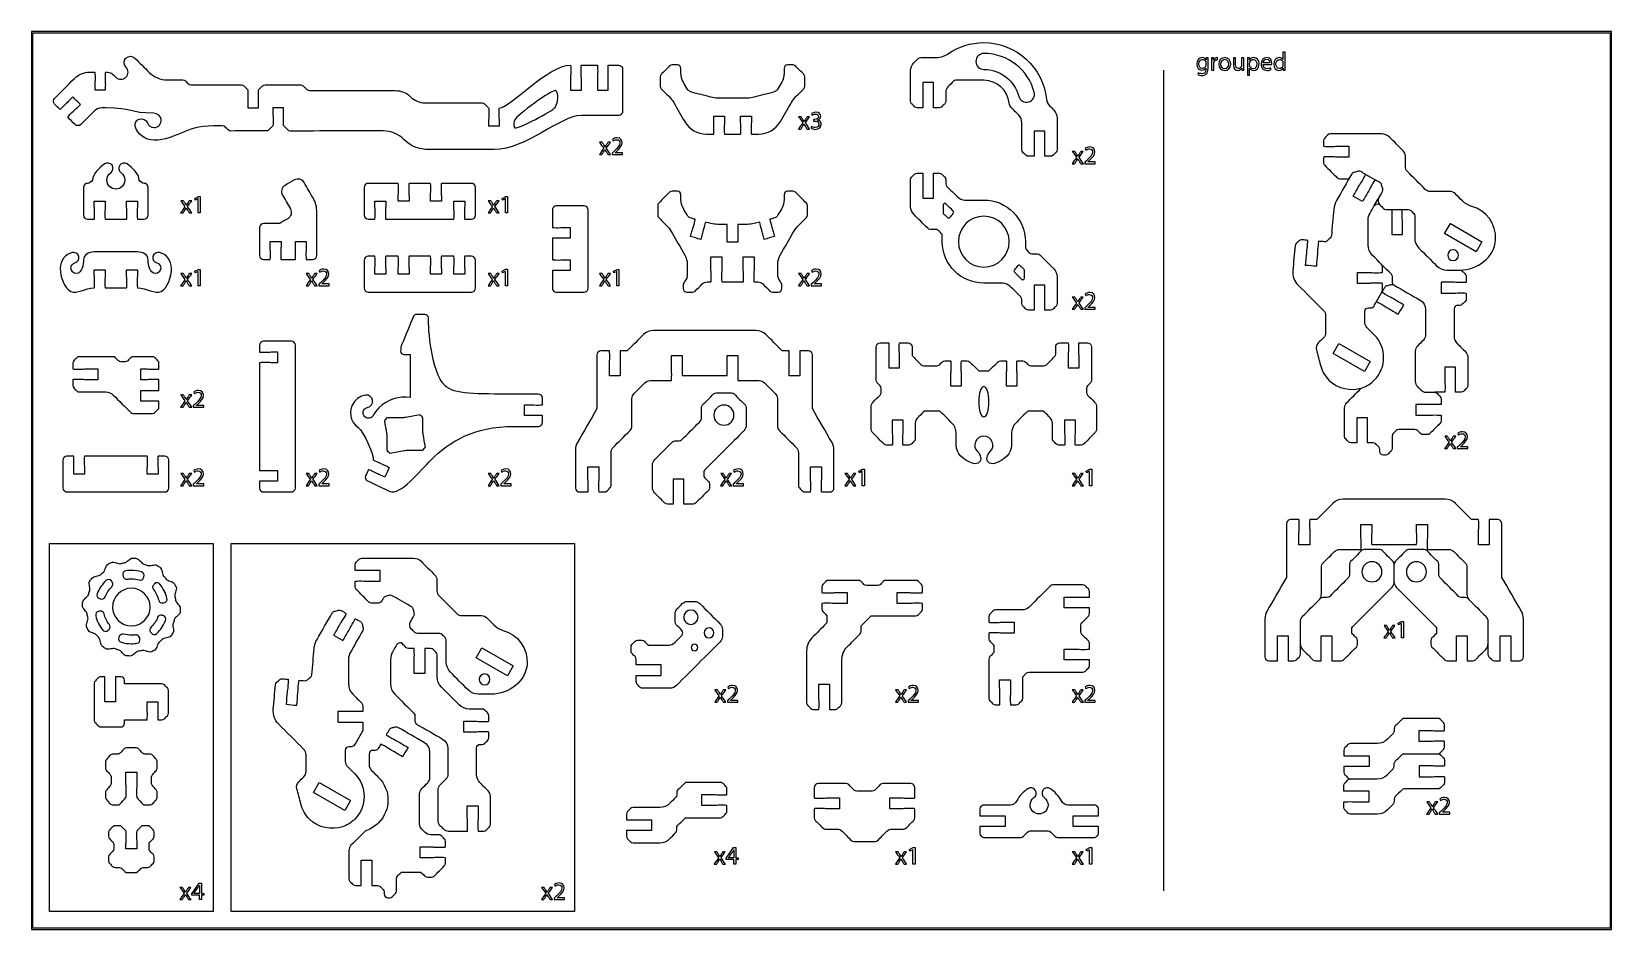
# Model space of a CAD drawing. Extents: x 0 to 440, y 200 to 450.
import ezdxf

# ---------------------------------------------------------------- set-up
doc = ezdxf.new("R2010")
doc.units = 0
doc.header["$MEASUREMENT"] = 0
doc.layers.add('DEFAULT', color=18, linetype='CONTINUOUS')

msp = doc.modelspace()

# ---------------------------------------------------------------- linework, layer by layer
at = {"layer": 'DEFAULT', "color": 1}
for points in [[(440, 450), (0, 450), (0, 200), (440, 200)], [(439.65, 200.35), (0.35, 200.35), (0.35, 449.65), (439.65, 449.65)], [(402.3, 388.72), (393.55, 393.77), (395.15, 396.54), (403.9, 391.49)], [(371.22, 355.33), (362.48, 360.37), (364.08, 363.15), (372.82, 358.1)], [(132.57, 270.61), (123.82, 275.66), (125.42, 278.43), (134.17, 273.38)], [(87.27, 233.1), (78.52, 238.14), (80.12, 240.92), (88.86, 235.86)]]:
    msp.add_lwpolyline(points, close=True, dxfattribs=at)
at = {"layer": 'DEFAULT', "color": 18}
msp.add_lwpolyline([(315.23, 439.26), (315.23, 210.74)], dxfattribs=at)
at = {"layer": 'DEFAULT', "color": 1}
msp.add_lwpolyline([(371.57, 410.23), (371.57, 410.23), (374.17, 408.73), (374.17, 408.73)], dxfattribs=at)
at = {"layer": 'DEFAULT', "color": 18}
for points in [[(46.38, 403.51), (46.37, 403.51), (45.57, 403.08), (45.45, 403.56), (46.45, 404.09), (46.98, 404.09), (46.98, 399.51), (46.38, 399.51)], [(131.99, 403.51), (131.98, 403.51), (131.18, 403.08), (131.06, 403.56), (132.07, 404.09), (132.59, 404.09), (132.59, 399.51), (131.99, 399.51)], [(46.38, 383.23), (46.37, 383.23), (45.57, 382.8), (45.45, 383.27), (46.45, 383.8), (46.98, 383.8), (46.98, 379.22), (46.38, 379.22)], [(131.99, 383.23), (131.98, 383.23), (131.18, 382.8), (131.06, 383.27), (132.07, 383.81), (132.59, 383.81), (132.59, 379.22), (131.99, 379.22)], [(163.01, 383.23), (162.99, 383.23), (162.19, 382.8), (162.07, 383.27), (163.08, 383.8), (163.6, 383.8), (163.6, 379.22), (163.01, 379.22)], [(231.35, 327.57), (231.34, 327.57), (230.54, 327.14), (230.42, 327.61), (231.42, 328.15), (231.95, 328.15), (231.95, 323.56), (231.35, 323.56)], [(294.68, 327.57), (294.66, 327.57), (293.86, 327.14), (293.74, 327.61), (294.75, 328.15), (295.28, 328.15), (295.28, 323.56), (294.68, 323.56)], [(50.57, 205), (5, 205), (5, 307.42), (50.57, 307.42)], [(151.24, 205), (55.57, 205), (55.57, 307.42), (151.24, 307.42)], [(381.5, 285.21), (381.49, 285.21), (380.69, 284.78), (380.57, 285.25), (381.58, 285.78), (382.1, 285.78), (382.1, 281.2), (381.5, 281.2)], [(195.56, 218.19), (195.56, 219.44), (193.42, 219.44), (193.42, 219.85), (195.47, 222.78), (196.14, 222.78), (196.14, 219.93), (196.78, 219.93), (196.78, 219.44), (196.14, 219.44), (196.14, 218.19)], [(245.45, 222.2), (245.44, 222.2), (244.64, 221.77), (244.52, 222.24), (245.52, 222.78), (246.05, 222.78), (246.05, 218.19), (245.45, 218.19)], [(294.68, 222.2), (294.66, 222.2), (293.86, 221.77), (293.74, 222.24), (294.75, 222.78), (295.28, 222.78), (295.28, 218.19), (294.68, 218.19)], [(46.73, 208.28), (46.73, 209.53), (44.59, 209.53), (44.59, 209.94), (46.64, 212.87), (47.31, 212.87), (47.31, 210.01), (47.95, 210.01), (47.95, 209.53), (47.31, 209.53), (47.31, 208.28)]]:
    msp.add_lwpolyline(points, close=True, dxfattribs=at)
at = {"layer": 'DEFAULT', "color": 1}
for points, knots in [([(272.84, 428.84), (273.53, 428.14), (274.23, 427.45), (274.92, 426.76), (275.48, 426.2), (275.8, 425.43), (275.8, 424.64), (275.8, 422.13), (275.8, 419.62), (275.8, 417.11), (275.8, 416.84), (275.9, 416.59), (276.09, 416.4), (276.37, 416.13), (276.64, 415.85), (276.92, 415.57), (277.11, 415.39), (277.36, 415.28), (277.63, 415.28), (278.16, 415.28), (278.68, 415.28), (279.21, 415.28), (279.24, 415.28), (279.27, 416.07), (279.27, 417.03), (279.27, 418), (279.21, 418.69), (279.21, 418.78), (279.21, 419.95), (279.21, 421.12), (279.21, 422.28), (280.21, 422.28), (281.21, 422.28), (282.22, 422.28), (282.22, 421.12), (282.22, 419.95), (282.22, 418.78), (282.22, 418.69), (282.17, 418), (282.17, 417.03), (282.17, 416.07), (282.19, 415.28), (282.22, 415.28), (282.74, 415.28), (283.27, 415.28), (283.8, 415.28), (284.07, 415.28), (284.32, 415.39), (284.51, 415.58), (284.78, 415.85), (285.06, 416.13), (285.34, 416.41), (285.52, 416.59), (285.63, 416.85), (285.63, 417.11), (285.63, 420.07), (285.63, 423.04), (285.63, 426), (285.63, 426.79), (285.31, 427.56), (284.75, 428.12), (284.34, 428.53), (283.94, 428.93), (283.53, 429.34), (283.03, 429.84), (282.74, 430.49), (282.66, 431.19), (281.76, 440.02), (274.3, 446.92), (265.22, 446.92), (261.56, 446.92), (258.16, 445.8), (255.35, 443.88), (254.34, 443.19), (253.16, 442.8), (251.94, 442.8), (250.5, 442.8), (249.07, 442.8), (247.63, 442.8), (247.37, 442.8), (247.11, 442.69), (246.92, 442.5), (246.51, 442.09), (246.09, 441.67), (245.68, 441.26), (245.11, 440.69), (244.8, 439.93), (244.8, 439.13), (244.8, 436.3), (244.8, 433.46), (244.8, 430.62), (244.8, 430.36), (244.9, 430.1), (245.09, 429.92), (245.37, 429.64), (245.64, 429.36), (245.92, 429.09), (246.11, 428.9), (246.36, 428.79), (246.63, 428.79), (247.15, 428.79), (247.68, 428.79), (248.21, 428.8), (248.24, 428.8), (248.26, 429.58), (248.26, 430.55), (248.26, 431.51), (248.21, 432.21), (248.21, 432.3), (248.21, 433.46), (248.21, 434.63), (248.21, 435.8), (249.21, 435.8), (250.21, 435.8), (251.21, 435.8), (251.21, 434.63), (251.21, 433.46), (251.21, 432.3), (251.21, 432.21), (251.16, 431.51), (251.16, 430.55), (251.16, 429.58), (251.19, 428.8), (251.21, 428.8), (251.74, 428.8), (252.27, 428.8), (252.8, 428.8), (253.06, 428.8), (253.32, 428.9), (253.51, 429.09), (253.78, 429.37), (254.06, 429.64), (254.34, 429.92), (254.52, 430.11), (254.63, 430.36), (254.63, 430.63), (254.63, 431.49), (254.63, 432.36), (254.63, 433.23), (254.63, 433.76), (254.84, 434.27), (255.21, 434.64), (255.72, 435.15), (256.23, 435.66), (256.74, 436.17), (256.93, 436.36), (257.18, 436.46), (257.45, 436.46), (260.04, 436.46), (262.63, 436.46), (265.22, 436.45), (268.89, 436.45), (271.91, 433.66), (272.26, 430.08), (272.31, 429.61), (272.51, 429.17), (272.84, 428.84)], [1, 1, 1, 1, 9.324769, 9.324769, 9.324769, 10.324769, 10.324769, 10.324769, 31.665769, 31.665769, 31.665769, 32.665769, 32.665769, 32.665769, 35.989171, 35.989171, 35.989171, 36.989171, 36.989171, 36.989171, 41.495171, 41.495171, 41.495171, 42.495171, 42.495171, 42.495171, 43.495171, 43.495171, 43.495171, 53.415171, 53.415171, 53.415171, 61.925171, 61.925171, 61.925171, 71.845171, 71.845171, 71.845171, 72.845171, 72.845171, 72.845171, 73.845171, 73.845171, 73.845171, 78.341171, 78.341171, 78.341171, 79.341171, 79.341171, 79.341171, 82.664573, 82.664573, 82.664573, 83.664573, 83.664573, 83.664573, 108.848573, 108.848573, 108.848573, 109.848573, 109.848573, 109.848573, 114.747408, 114.747408, 114.747408, 115.747408, 115.747408, 115.747408, 116.747408, 116.747408, 116.747408, 117.747408, 117.747408, 117.747408, 118.747408, 118.747408, 118.747408, 130.950408, 130.950408, 130.950408, 131.950408, 131.950408, 131.950408, 136.95531, 136.95531, 136.95531, 137.95531, 137.95531, 137.95531, 162.07931, 162.07931, 162.07931, 163.07931, 163.07931, 163.07931, 166.402712, 166.402712, 166.402712, 167.402712, 167.402712, 167.402712, 171.908712, 171.908712, 171.908712, 172.908712, 172.908712, 172.908712, 173.908712, 173.908712, 173.908712, 183.828712, 183.828712, 183.828712, 192.338712, 192.338712, 192.338712, 202.258712, 202.258712, 202.258712, 203.258712, 203.258712, 203.258712, 204.258712, 204.258712, 204.258712, 208.754712, 208.754712, 208.754712, 209.754712, 209.754712, 209.754712, 213.078114, 213.078114, 213.078114, 214.078114, 214.078114, 214.078114, 221.448114, 221.448114, 221.448114, 222.448114, 222.448114, 222.448114, 228.563175, 228.563175, 228.563175, 229.563175, 229.563175, 229.563175, 251.596183, 251.596183, 251.596183, 252.596183, 252.596183, 252.596183, 253.596183, 253.596183, 253.596183, 253.596183]), ([(105.47, 431.9), (104.38, 433), (102.86, 433.57), (101.3, 433.57), (93.33, 433.57), (85.35, 433.57), (77.37, 433.57), (77.11, 433.57), (76.85, 433.68), (76.66, 433.86), (76.33, 434.2), (76, 434.53), (75.67, 434.86), (75.48, 435.05), (75.22, 435.15), (74.96, 435.15), (71.65, 435.15), (68.34, 435.15), (65.04, 435.15), (64.77, 435.15), (64.52, 435.05), (64.33, 434.86), (63.96, 434.49), (63.58, 434.11), (63.21, 433.74), (63.18, 433.73), (63.16, 432.95), (63.16, 431.99), (63.16, 431.02), (63.21, 430.57), (63.21, 430.24), (63.21, 429.74), (63.21, 429.24), (63.21, 428.74), (62.21, 428.74), (61.21, 428.74), (60.21, 428.74), (60.21, 429.24), (60.2, 429.74), (60.2, 430.24), (60.2, 430.57), (60.26, 431.02), (60.26, 431.99), (60.26, 432.96), (60.23, 433.74), (60.21, 433.74), (59.83, 434.11), (59.46, 434.49), (59.09, 434.86), (58.9, 435.05), (58.64, 435.15), (58.38, 435.15), (53.72, 435.15), (49.06, 435.15), (44.4, 435.15), (44.13, 435.15), (43.88, 435.26), (43.69, 435.45), (43.41, 435.72), (43.14, 436), (42.86, 436.28), (42.67, 436.46), (42.42, 436.57), (42.15, 436.57), (40.68, 436.57), (39.2, 436.57), (37.72, 436.57), (35.87, 436.57), (34.09, 437.31), (32.77, 438.62), (31.44, 439.95), (30.1, 441.29), (28.77, 442.62), (28.08, 443.31), (26.98, 443.31), (26.29, 442.62), (25.61, 441.94), (25.61, 440.83), (26.29, 440.15), (27.08, 439.37), (27.08, 438.1), (26.29, 437.32), (25.51, 436.54), (24.25, 436.54), (23.47, 437.32), (22.72, 438.06), (22.2, 438.73), (20.63, 438.73), (20.59, 438.73), (20.58, 437.95), (20.58, 436.99), (20.58, 436.02), (20.62, 435.57), (20.63, 435.24), (20.62, 434.74), (20.62, 434.24), (20.62, 433.74), (19.62, 433.74), (18.62, 433.74), (17.62, 433.74), (17.62, 434.24), (17.62, 434.74), (17.62, 435.24), (17.62, 435.57), (17.67, 436.02), (17.67, 436.99), (17.67, 437.91), (17.65, 438.66), (17.62, 438.73), (17.15, 438.73), (16.67, 438.73), (16.19, 438.73), (14.6, 438.73), (13.08, 438.1), (11.95, 436.98), (10.09, 435.12), (8.24, 433.27), (6.38, 431.41), (6.19, 431.22), (6.08, 430.97), (6.08, 430.7), (6.08, 430.65), (6.08, 430.6), (6.08, 430.55), (6.08, 430.29), (6.19, 430.03), (6.38, 429.84), (6.89, 429.33), (7.41, 428.81), (7.93, 428.29), (7.97, 428.29), (8.54, 428.83), (9.2, 429.49), (9.88, 430.17), (10.17, 430.53), (10.41, 430.76), (10.76, 431.12), (11.11, 431.47), (11.46, 431.82), (12.17, 431.12), (12.88, 430.41), (13.59, 429.7), (13.23, 429.35), (12.88, 428.99), (12.53, 428.64), (12.29, 428.41), (11.94, 428.12), (11.25, 427.44), (10.59, 426.77), (10.06, 426.21), (10.06, 426.17), (10.74, 425.48), (11.43, 424.8), (12.11, 424.12), (12.3, 423.93), (12.55, 423.82), (12.81, 423.82), (12.86, 423.82), (12.91, 423.82), (12.96, 423.82), (13.23, 423.82), (13.49, 423.93), (13.67, 424.12), (14.92, 425.36), (16.17, 426.61), (17.42, 427.86), (17.98, 428.42), (18.74, 428.73), (19.54, 428.73), (19.9, 428.73), (20.26, 428.73), (20.63, 428.73), (28.05, 428.73), (27.37, 427.28), (34.04, 427.27), (35.06, 427.26), (35.97, 426.53), (36.1, 425.52), (36.25, 424.3), (35.3, 423.27), (34.11, 423.27), (33.25, 423.27), (32.52, 423.81), (32.24, 424.57), (31.9, 425.49), (30.89, 425.96), (29.97, 425.62), (29.16, 425.33), (28.65, 424.49), (28.85, 423.67), (29.39, 421.38), (31.64, 419.77), (34.11, 419.77), (40.44, 419.77), (42.28, 423.74), (50.63, 423.74), (51.49, 423.74), (52.35, 423.74), (53.21, 423.74), (53.48, 423.74), (53.73, 423.63), (53.92, 423.45), (54.2, 423.17), (54.47, 422.89), (54.75, 422.62), (54.94, 422.43), (55.19, 422.32), (55.46, 422.32), (58.76, 422.33), (62.07, 422.33), (65.38, 422.33), (65.64, 422.33), (65.9, 422.43), (66.08, 422.62), (66.46, 422.99), (66.83, 423.37), (67.21, 423.74), (67.23, 423.75), (67.26, 424.53), (67.26, 425.49), (67.26, 426.46), (67.21, 426.9), (67.21, 427.24), (67.21, 427.74), (67.21, 428.24), (67.21, 428.74), (68.21, 428.74), (69.21, 428.74), (70.2, 428.74), (70.2, 428.24), (70.2, 427.74), (70.2, 427.24), (70.21, 426.91), (70.16, 426.45), (70.16, 425.49), (70.16, 424.53), (70.18, 423.74), (70.21, 423.74), (70.58, 423.36), (70.96, 422.99), (71.33, 422.62), (71.52, 422.43), (71.77, 422.32), (72.04, 422.32), (80.68, 422.32), (89.32, 422.33), (97.96, 422.33), (100.12, 422.33), (102.18, 421.46), (103.68, 419.92), (105.48, 418.09), (107.99, 417.14), (110.55, 417.14), (116.63, 417.14), (122.71, 417.14), (128.79, 417.14), (137.62, 417.14), (147.33, 426.66), (153.11, 426.66), (153.76, 426.66), (161.61, 426.66), (163.51, 426.66), (163.78, 426.66), (164.03, 426.76), (164.22, 426.95), (164.25, 426.99), (164.29, 427.02), (164.32, 427.06), (164.51, 427.24), (164.62, 427.5), (164.62, 427.77), (164.62, 431.7), (164.62, 435.63), (164.62, 439.56), (164.62, 439.82), (164.51, 440.07), (164.33, 440.26), (164.29, 440.3), (164.26, 440.33), (164.22, 440.37), (164.03, 440.56), (163.78, 440.66), (163.51, 440.66), (162.55, 440.66), (161.58, 440.66), (160.61, 440.66), (160.59, 440.65), (160.57, 439.87), (160.56, 438.91), (160.57, 437.94), (160.61, 437.5), (160.61, 437.16), (160.61, 436), (160.61, 434.83), (160.61, 433.67), (159.61, 433.66), (158.61, 433.66), (157.61, 433.66), (157.61, 434.83), (157.61, 436), (157.61, 437.16), (157.61, 437.5), (157.66, 437.94), (157.66, 438.91), (157.66, 439.88), (157.64, 440.66), (157.61, 440.66), (156.11, 440.66), (154.61, 440.66), (153.11, 440.66), (153.08, 440.66), (153.07, 439.88), (153.07, 438.91), (153.07, 437.94), (153.11, 437.5), (153.11, 437.16), (153.11, 436), (153.11, 434.83), (153.11, 433.66), (152.11, 433.66), (151.11, 433.66), (150.11, 433.66), (150.11, 434.83), (150.11, 436), (150.11, 437.17), (150.11, 437.5), (150.16, 437.94), (150.16, 438.91), (150.16, 439.88), (150.14, 440.66), (150.11, 440.66), (143.75, 440.66), (133.29, 428.76), (130.29, 428.76), (130.26, 428.75), (130.24, 427.97), (130.24, 427.01), (130.24, 426.04), (130.29, 425.59), (130.29, 425.26), (130.29, 424.76), (130.29, 424.26), (130.29, 423.76), (129.29, 423.76), (128.29, 423.76), (127.29, 423.76), (127.29, 424.26), (127.29, 424.76), (127.29, 425.26), (127.29, 425.59), (127.34, 426.04), (127.33, 427.01), (127.34, 427.97), (127.32, 428.75), (127.29, 428.75), (126.91, 429.13), (126.54, 429.5), (126.17, 429.88), (125.98, 430.06), (125.72, 430.17), (125.46, 430.17), (120.17, 430.17), (114.88, 430.17), (109.59, 430.17), (108.05, 430.17), (106.56, 430.79), (105.47, 431.9)], [1, 1, 1, 1, 2, 2, 2, 69.84, 69.84, 69.84, 70.84, 70.84, 70.84, 74.842224, 74.842224, 74.842224, 75.842224, 75.842224, 75.842224, 103.960224, 103.960224, 103.960224, 104.960224, 104.960224, 104.960224, 109.456716, 109.456716, 109.456716, 110.456716, 110.456716, 110.456716, 111.456716, 111.456716, 111.456716, 115.696716, 115.696716, 115.696716, 124.206722, 124.206722, 124.206722, 128.466734, 128.466734, 128.466734, 129.466734, 129.466734, 129.466734, 130.466734, 130.466734, 130.466734, 134.963933, 134.963933, 134.963933, 135.963933, 135.963933, 135.963933, 175.595933, 175.595933, 175.595933, 176.595933, 176.595933, 176.595933, 179.919335, 179.919335, 179.919335, 180.919335, 180.919335, 180.919335, 193.479335, 193.479335, 193.479335, 194.479335, 194.479335, 194.479335, 210.538438, 210.538438, 210.538438, 211.538438, 211.538438, 211.538438, 212.538438, 212.538438, 212.538438, 213.538438, 213.538438, 213.538438, 214.538438, 214.538438, 214.538438, 215.538438, 215.538438, 215.538438, 216.538438, 216.538438, 216.538438, 217.538438, 217.538438, 217.538438, 221.77845, 221.77845, 221.77845, 230.278456, 230.278456, 230.278456, 234.528456, 234.528456, 234.528456, 235.528456, 235.528456, 235.528456, 236.528456, 236.528456, 236.528456, 240.578456, 240.578456, 240.578456, 241.578456, 241.578456, 241.578456, 263.932931, 263.932931, 263.932931, 264.932931, 264.932931, 264.932931, 265.358931, 265.358931, 265.358931, 266.358931, 266.358931, 266.358931, 272.58147, 272.58147, 272.58147, 273.58147, 273.58147, 273.58147, 274.58147, 274.58147, 274.58147, 278.831188, 278.831188, 278.831188, 287.344753, 287.344753, 287.344753, 291.601536, 291.601536, 291.601536, 292.601536, 292.601536, 292.601536, 293.601536, 293.601536, 293.601536, 301.821653, 301.821653, 301.821653, 302.821653, 302.821653, 302.821653, 303.241653, 303.241653, 303.241653, 304.241653, 304.241653, 304.241653, 319.239389, 319.239389, 319.239389, 320.239389, 320.239389, 320.239389, 323.329389, 323.329389, 323.329389, 324.329389, 324.329389, 324.329389, 325.329389, 325.329389, 325.329389, 326.329389, 326.329389, 326.329389, 327.329389, 327.329389, 327.329389, 328.329389, 328.329389, 328.329389, 329.329389, 329.329389, 329.329389, 330.339389, 330.339389, 330.339389, 331.339389, 331.339389, 331.339389, 338.675389, 338.675389, 338.675389, 339.675389, 339.675389, 339.675389, 342.997377, 342.997377, 342.997377, 343.997377, 343.997377, 343.997377, 372.118378, 372.118378, 372.118378, 373.118378, 373.118378, 373.118378, 377.615577, 377.615577, 377.615577, 378.615577, 378.615577, 378.615577, 379.615577, 379.615577, 379.615577, 383.855577, 383.855577, 383.855577, 392.355577, 392.355577, 392.355577, 396.595577, 396.595577, 396.595577, 397.595577, 397.595577, 397.595577, 398.595577, 398.595577, 398.595577, 403.092069, 403.092069, 403.092069, 404.092069, 404.092069, 404.092069, 477.58807, 477.58807, 477.58807, 478.58807, 478.58807, 478.58807, 479.58807, 479.58807, 479.58807, 531.28907, 531.28907, 531.28907, 532.28907, 532.28907, 532.28907, 533.28907, 533.28907, 533.28907, 534.28907, 534.28907, 534.28907, 534.707677, 534.707677, 534.707677, 535.707677, 535.707677, 535.707677, 569.127677, 569.127677, 569.127677, 570.127677, 570.127677, 570.127677, 570.556184, 570.556184, 570.556184, 571.556184, 571.556184, 571.556184, 579.766184, 579.766184, 579.766184, 580.766184, 580.766184, 580.766184, 581.766184, 581.766184, 581.766184, 591.676184, 591.676184, 591.676184, 600.18619, 600.18619, 600.18619, 610.10619, 610.10619, 610.10619, 611.10619, 611.10619, 611.10619, 612.10619, 612.10619, 612.10619, 624.84619, 624.84619, 624.84619, 625.84619, 625.84619, 625.84619, 626.84619, 626.84619, 626.84619, 636.76619, 636.76619, 636.76619, 645.27619, 645.27619, 645.27619, 655.20619, 655.20619, 655.20619, 656.20619, 656.20619, 656.20619, 657.20619, 657.20619, 657.20619, 658.20619, 658.20619, 658.20619, 659.20619, 659.20619, 659.20619, 660.20619, 660.20619, 660.20619, 664.46619, 664.46619, 664.46619, 672.976196, 672.976196, 672.976196, 677.216196, 677.216196, 677.216196, 678.216196, 678.216196, 678.216196, 679.216196, 679.216196, 679.216196, 683.713395, 683.713395, 683.713395, 684.713395, 684.713395, 684.713395, 729.684396, 729.684396, 729.684396, 730.684396, 730.684396, 730.684396, 730.684396]), ([(215.36, 437.41), (215.36, 436.53), (215.36, 435.66), (215.36, 434.78), (215.36, 434.52), (215.26, 434.26), (215.07, 434.08), (214.34, 433.35), (213.61, 432.62), (212.88, 431.89), (212.39, 431.39), (211.96, 430.84), (211.61, 430.23), (210.59, 428.47), (209.56, 426.71), (208.54, 424.95), (207.28, 422.8), (204.98, 421.47), (202.49, 421.47), (201.81, 421.47), (201.14, 421.47), (200.47, 421.47), (200.44, 421.47), (200.42, 422.25), (200.42, 423.22), (200.42, 424.19), (200.47, 424.64), (200.47, 424.97), (200.47, 425.47), (200.47, 425.97), (200.47, 426.47), (199.47, 426.47), (198.47, 426.47), (197.47, 426.47), (197.47, 425.97), (197.47, 425.47), (197.47, 424.97), (197.47, 424.64), (197.52, 424.19), (197.52, 423.22), (197.52, 422.25), (197.5, 421.47), (197.47, 421.47), (195.97, 421.47), (194.47, 421.47), (192.97, 421.47), (192.94, 421.47), (192.92, 422.25), (192.92, 423.22), (192.92, 424.19), (192.97, 424.64), (192.97, 424.97), (192.97, 425.47), (192.97, 425.97), (192.97, 426.47), (191.97, 426.47), (190.97, 426.47), (189.97, 426.47), (189.97, 425.97), (189.97, 425.47), (189.97, 424.97), (189.97, 424.64), (190.02, 424.19), (190.02, 423.22), (190.02, 422.25), (190, 421.47), (189.97, 421.47), (189.3, 421.47), (188.62, 421.47), (187.95, 421.47), (185.46, 421.47), (183.15, 422.8), (181.9, 424.95), (180.87, 426.71), (179.85, 428.47), (178.83, 430.23), (178.48, 430.84), (178.05, 431.39), (177.56, 431.89), (176.83, 432.62), (176.1, 433.35), (175.37, 434.08), (175.18, 434.26), (175.08, 434.52), (175.08, 434.78), (175.08, 435.66), (175.08, 436.53), (175.08, 437.41), (175.08, 437.67), (175.18, 437.92), (175.37, 438.11), (176.14, 438.89), (176.92, 439.66), (177.69, 440.43), (177.88, 440.62), (178.13, 440.73), (178.4, 440.73), (178.88, 440.73), (179.37, 440.73), (179.85, 440.73), (180.4, 440.73), (180.85, 440.28), (180.85, 439.73), (180.85, 439.29), (180.85, 438.84), (180.85, 438.4), (180.85, 437.53), (181.08, 436.67), (181.52, 435.91), (181.87, 435.3), (182.21, 434.7), (182.56, 434.1), (182.83, 433.64), (183.26, 433.31), (183.77, 433.17), (185.58, 432.68), (187.39, 432.2), (189.2, 431.72), (189.79, 431.56), (190.4, 431.48), (191.01, 431.48), (193.82, 431.48), (196.62, 431.48), (199.43, 431.48), (200.04, 431.48), (200.65, 431.56), (201.24, 431.72), (203.05, 432.2), (204.85, 432.68), (206.66, 433.17), (207.17, 433.31), (207.61, 433.64), (207.88, 434.1), (208.22, 434.7), (208.57, 435.3), (208.92, 435.91), (209.35, 436.67), (209.59, 437.53), (209.59, 438.4), (209.59, 438.84), (209.59, 439.29), (209.59, 439.73), (209.59, 440.28), (210.03, 440.73), (210.59, 440.73), (211.07, 440.73), (211.55, 440.73), (212.04, 440.73), (212.31, 440.73), (212.56, 440.62), (212.75, 440.43), (213.52, 439.66), (214.29, 438.89), (215.07, 438.11), (215.26, 437.92), (215.36, 437.67), (215.36, 437.41)], [1, 1, 1, 1, 8.44, 8.44, 8.44, 9.44, 9.44, 9.44, 18.201056, 18.201056, 18.201056, 19.201056, 19.201056, 19.201056, 36.506881, 36.506881, 36.506881, 37.506881, 37.506881, 37.506881, 43.216881, 43.216881, 43.216881, 44.216881, 44.216881, 44.216881, 45.216881, 45.216881, 45.216881, 49.466881, 49.466881, 49.466881, 57.976881, 57.976881, 57.976881, 62.226881, 62.226881, 62.226881, 63.226881, 63.226881, 63.226881, 64.226881, 64.226881, 64.226881, 76.976881, 76.976881, 76.976881, 77.976881, 77.976881, 77.976881, 78.976881, 78.976881, 78.976881, 83.226881, 83.226881, 83.226881, 91.736881, 91.736881, 91.736881, 95.986881, 95.986881, 95.986881, 96.986881, 96.986881, 96.986881, 97.986881, 97.986881, 97.986881, 103.716881, 103.716881, 103.716881, 104.716881, 104.716881, 104.716881, 122.022707, 122.022707, 122.022707, 123.022707, 123.022707, 123.022707, 131.783763, 131.783763, 131.783763, 132.783763, 132.783763, 132.783763, 140.223763, 140.223763, 140.223763, 141.223763, 141.223763, 141.223763, 150.52222, 150.52222, 150.52222, 151.52222, 151.52222, 151.52222, 155.64222, 155.64222, 155.64222, 156.64222, 156.64222, 156.64222, 160.40222, 160.40222, 160.40222, 161.40222, 161.40222, 161.40222, 167.316271, 167.316271, 167.316271, 168.316271, 168.316271, 168.316271, 184.238545, 184.238545, 184.238545, 185.238545, 185.238545, 185.238545, 209.098545, 209.098545, 209.098545, 210.098545, 210.098545, 210.098545, 226.020818, 226.020818, 226.020818, 227.020818, 227.020818, 227.020818, 232.929871, 232.929871, 232.929871, 233.929871, 233.929871, 233.929871, 237.689871, 237.689871, 237.689871, 238.689871, 238.689871, 238.689871, 242.809871, 242.809871, 242.809871, 243.809871, 243.809871, 243.809871, 253.108328, 253.108328, 253.108328, 254.108328, 254.108328, 254.108328, 254.108328]), ([(277.69, 430.41), (276.5, 430.09), (275.28, 430.8), (274.96, 431.99), (273.81, 436.29), (269.88, 439.46), (265.22, 439.46), (263.99, 439.46), (262.99, 440.46), (262.99, 441.69), (262.99, 442.92), (263.99, 443.91), (265.22, 443.91), (271.93, 443.91), (277.6, 439.34), (279.26, 433.14), (279.58, 431.95), (278.87, 430.73), (277.69, 430.41)], [1, 1, 1, 1, 2, 2, 2, 3, 3, 3, 4, 4, 4, 5, 5, 5, 6, 6, 6, 7, 7, 7, 7]), ([(145.8, 428.86), (145.18, 427.99), (135.54, 422.73), (134.55, 423.2), (133.92, 423.49), (134.48, 425.26), (134.56, 425.4), (135.17, 426.69), (144.82, 433.9), (145.86, 433.56), (147.02, 433.17), (146.5, 429.84), (145.8, 428.86)], [1, 1, 1, 1, 2, 2, 2, 3, 3, 3, 4, 4, 4, 5, 5, 5, 5]), ([(375.27, 403.79), (374.88, 403.13), (374.99, 402.29), (375.54, 401.74), (375.86, 401.42), (376.19, 401.09), (376.51, 400.77), (376.7, 400.58), (376.95, 400.47), (377.22, 400.47), (379.28, 400.47), (381.33, 400.47), (383.39, 400.47), (383.66, 400.47), (383.91, 400.37), (384.1, 400.18), (384.37, 399.91), (384.65, 399.63), (384.93, 399.35), (385.11, 399.17), (385.22, 398.91), (385.22, 398.65), (385.22, 396.61), (385.22, 394.57), (385.22, 392.54), (385.22, 391.48), (385.64, 390.46), (386.39, 389.71), (388.04, 388.06), (389.68, 386.42), (391.33, 384.77), (392.08, 384.02), (393.1, 383.6), (394.16, 383.6), (395.36, 383.6), (396.56, 383.6), (397.77, 383.6), (402.68, 383.6), (407.44, 387.11), (407.74, 392.08), (408, 396.43), (405.14, 400.25), (401.09, 401.34), (400.11, 401.6), (399.23, 402.15), (398.51, 402.87), (397.84, 403.55), (397.16, 404.22), (396.49, 404.9), (396.11, 405.27), (395.6, 405.48), (395.07, 405.48), (393.24, 405.48), (391.4, 405.48), (389.57, 405.48), (389.04, 405.48), (388.53, 405.69), (388.15, 406.07), (386.51, 407.72), (384.86, 409.36), (383.21, 411.01), (382.84, 411.38), (382.63, 411.89), (382.63, 412.42), (382.63, 413.4), (382.63, 414.38), (382.63, 415.35), (382.63, 415.88), (382.42, 416.39), (382.04, 416.77), (380.76, 418.05), (379.48, 419.33), (378.2, 420.61), (377.63, 421.17), (376.87, 421.49), (376.07, 421.49), (371.27, 421.49), (366.48, 421.49), (361.68, 421.49), (361.41, 421.49), (361.16, 421.38), (360.97, 421.2), (360.69, 420.92), (360.42, 420.64), (360.14, 420.37), (359.95, 420.18), (359.85, 419.93), (359.85, 419.66), (359.85, 419.13), (359.85, 418.6), (359.85, 418.07), (359.85, 418.05), (360.63, 418.02), (361.6, 418.02), (362.56, 418.02), (363.26, 418.07), (363.35, 418.07), (364.51, 418.07), (365.68, 418.07), (366.85, 418.07), (366.85, 417.07), (366.85, 416.07), (366.85, 415.07), (365.68, 415.07), (364.51, 415.07), (363.35, 415.07), (363.26, 415.07), (362.56, 415.12), (361.6, 415.12), (360.63, 415.12), (359.85, 415.1), (359.85, 415.07), (359.85, 414.54), (359.85, 414.01), (359.85, 413.49), (359.85, 413.22), (359.96, 412.97), (360.14, 412.78), (361.31, 411.61), (362.48, 410.44), (363.65, 409.27), (363.84, 409.08), (364.09, 408.98), (364.36, 408.98), (365.02, 408.98), (365.67, 408.98), (366.33, 408.98), (366.69, 408.98), (367.02, 409.17), (367.2, 409.48)], [0, 0, 0, 0, 1, 1, 1, 4.913129, 4.913129, 4.913129, 5.913129, 5.913129, 5.913129, 23.405129, 23.405129, 23.405129, 24.405129, 24.405129, 24.405129, 27.728531, 27.728531, 27.728531, 28.728531, 28.728531, 28.728531, 46.046531, 46.046531, 46.046531, 47.046531, 47.046531, 47.046531, 66.834915, 66.834915, 66.834915, 67.834915, 67.834915, 67.834915, 78.073915, 78.073915, 78.073915, 79.073915, 79.073915, 79.073915, 80.073915, 80.073915, 80.073915, 81.073915, 81.073915, 81.073915, 89.202814, 89.202814, 89.202814, 90.202814, 90.202814, 90.202814, 105.806814, 105.806814, 105.806814, 106.806814, 106.806814, 106.806814, 126.612169, 126.612169, 126.612169, 127.612169, 127.612169, 127.612169, 135.915169, 135.915169, 135.915169, 136.915169, 136.915169, 136.915169, 152.327976, 152.327976, 152.327976, 153.327976, 153.327976, 153.327976, 194.140976, 194.140976, 194.140976, 195.140976, 195.140976, 195.140976, 198.464377, 198.464377, 198.464377, 199.464377, 199.464377, 199.464377, 203.960377, 203.960377, 203.960377, 204.960377, 204.960377, 204.960377, 205.960377, 205.960377, 205.960377, 215.880377, 215.880377, 215.880377, 224.390377, 224.390377, 224.390377, 234.310377, 234.310377, 234.310377, 235.310377, 235.310377, 235.310377, 236.310377, 236.310377, 236.310377, 240.809385, 240.809385, 240.809385, 241.809385, 241.809385, 241.809385, 255.876568, 255.876568, 255.876568, 256.876568, 256.876568, 256.876568, 262.473568, 262.473568, 262.473568, 263.473568, 263.473568, 263.473568, 263.473568]), ([(32.47, 406.63), (32.47, 404.04), (32.47, 401.44), (32.47, 398.85), (32.47, 398.58), (32.37, 398.33), (32.18, 398.14), (32.14, 398.1), (32.11, 398.07), (32.07, 398.03), (31.89, 397.85), (31.63, 397.74), (31.37, 397.74), (30.74, 397.74), (30.1, 397.74), (29.47, 397.74), (29.44, 397.74), (29.42, 398.52), (29.42, 399.49), (29.42, 400.46), (29.47, 400.91), (29.47, 401.24), (29.47, 401.74), (29.47, 402.24), (29.47, 402.74), (28.47, 402.74), (27.47, 402.74), (26.47, 402.74), (26.47, 402.24), (26.47, 401.74), (26.47, 401.24), (26.47, 400.91), (26.52, 400.46), (26.52, 399.49), (26.52, 398.52), (26.5, 397.74), (26.47, 397.74), (24.47, 397.74), (22.47, 397.74), (20.47, 397.74), (20.44, 397.74), (20.42, 398.52), (20.42, 399.49), (20.42, 400.46), (20.47, 400.91), (20.47, 401.24), (20.47, 401.74), (20.47, 402.24), (20.47, 402.74), (19.47, 402.74), (18.47, 402.74), (17.47, 402.74), (17.47, 402.24), (17.47, 401.74), (17.47, 401.24), (17.47, 400.91), (17.52, 400.46), (17.52, 399.49), (17.52, 398.52), (17.5, 397.74), (17.47, 397.74), (16.84, 397.74), (16.21, 397.74), (15.58, 397.74), (15.31, 397.74), (15.06, 397.85), (14.87, 398.03), (14.84, 398.07), (14.8, 398.1), (14.76, 398.14), (14.58, 398.33), (14.47, 398.58), (14.47, 398.85), (14.47, 401.44), (14.47, 404.04), (14.47, 406.63), (14.47, 406.9), (14.58, 407.15), (14.76, 407.34), (14.8, 407.38), (14.84, 407.41), (14.87, 407.45), (15.06, 407.64), (15.31, 407.74), (15.58, 407.74), (15.98, 407.74), (16.97, 408.22), (16.97, 408.64), (16.97, 410.26), (18.9, 412.14), (20.32, 413.14), (21, 413.62), (21.93, 413.45), (22.41, 412.77), (22.88, 412.1), (22.72, 411.16), (22.04, 410.68), (21.4, 410.23), (20.97, 409.49), (20.97, 408.64), (20.97, 407.26), (22.09, 406.14), (23.47, 406.14), (24.85, 406.14), (25.97, 407.26), (25.97, 408.64), (25.97, 409.49), (25.56, 410.24), (24.91, 410.68), (24.23, 411.16), (24.06, 412.1), (24.54, 412.77), (25.01, 413.45), (25.94, 413.62), (26.63, 413.14), (28.04, 412.14), (29.97, 410.26), (29.97, 408.64), (29.97, 408.22), (30.97, 407.74), (31.37, 407.74), (31.63, 407.74), (31.89, 407.64), (32.07, 407.45), (32.11, 407.41), (32.14, 407.38), (32.18, 407.34), (32.37, 407.15), (32.47, 406.9), (32.47, 406.63)], [1, 1, 1, 1, 23.07, 23.07, 23.07, 24.07, 24.07, 24.07, 24.494264, 24.494264, 24.494264, 25.494264, 25.494264, 25.494264, 30.864264, 30.864264, 30.864264, 31.864264, 31.864264, 31.864264, 32.864264, 32.864264, 32.864264, 37.114264, 37.114264, 37.114264, 45.624264, 45.624264, 45.624264, 49.874264, 49.874264, 49.874264, 50.874264, 50.874264, 50.874264, 51.874264, 51.874264, 51.874264, 68.874264, 68.874264, 68.874264, 69.874264, 69.874264, 69.874264, 70.874264, 70.874264, 70.874264, 75.124264, 75.124264, 75.124264, 83.634264, 83.634264, 83.634264, 87.884264, 87.884264, 87.884264, 88.884264, 88.884264, 88.884264, 89.884264, 89.884264, 89.884264, 95.254264, 95.254264, 95.254264, 96.254264, 96.254264, 96.254264, 96.678528, 96.678528, 96.678528, 97.678528, 97.678528, 97.678528, 119.748528, 119.748528, 119.748528, 120.748528, 120.748528, 120.748528, 121.172792, 121.172792, 121.172792, 122.172792, 122.172792, 122.172792, 123.172792, 123.172792, 123.172792, 124.172792, 124.172792, 124.172792, 125.172792, 125.172792, 125.172792, 126.172792, 126.172792, 126.172792, 127.172792, 127.172792, 127.172792, 128.172792, 128.172792, 128.172792, 129.172792, 129.172792, 129.172792, 130.172792, 130.172792, 130.172792, 131.172792, 131.172792, 131.172792, 132.172792, 132.172792, 132.172792, 133.172792, 133.172792, 133.172792, 134.172792, 134.172792, 134.172792, 135.172792, 135.172792, 135.172792, 135.597056, 135.597056, 135.597056, 136.597056, 136.597056, 136.597056, 136.597056]), ([(79.46, 399.68), (79.46, 395.67), (79.46, 391.65), (79.46, 387.63), (79.46, 387.37), (79.36, 387.11), (79.17, 386.93), (79.14, 386.89), (79.1, 386.85), (79.06, 386.82), (78.88, 386.63), (78.62, 386.53), (78.36, 386.53), (77.73, 386.53), (77.1, 386.53), (76.46, 386.53), (76.43, 386.6), (76.42, 387.35), (76.42, 388.27), (76.42, 389.24), (76.46, 389.69), (76.46, 390.02), (76.47, 390.52), (76.47, 391.02), (76.47, 391.52), (75.47, 391.52), (74.47, 391.52), (73.47, 391.53), (73.47, 391.03), (73.46, 390.53), (73.46, 390.03), (73.46, 389.69), (73.51, 389.24), (73.51, 388.28), (73.51, 387.31), (73.49, 386.53), (73.46, 386.53), (72.13, 386.53), (70.8, 386.53), (69.47, 386.53), (69.44, 386.53), (69.42, 387.31), (69.42, 388.28), (69.42, 389.24), (69.47, 389.69), (69.47, 390.03), (69.47, 390.53), (69.47, 391.03), (69.47, 391.53), (68.47, 391.53), (67.47, 391.53), (66.47, 391.53), (66.47, 391.03), (66.46, 390.53), (66.46, 390.03), (66.46, 389.69), (66.51, 389.24), (66.51, 388.28), (66.51, 387.31), (66.49, 386.53), (66.46, 386.53), (65.83, 386.53), (65.2, 386.53), (64.57, 386.53), (64.31, 386.53), (64.05, 386.63), (63.86, 386.82), (63.83, 386.86), (63.79, 386.89), (63.76, 386.93), (63.57, 387.11), (63.47, 387.37), (63.47, 387.63), (63.47, 390.23), (63.47, 392.82), (63.47, 395.42), (63.47, 395.68), (63.57, 395.94), (63.76, 396.13), (63.79, 396.16), (63.83, 396.2), (63.86, 396.23), (64.05, 396.42), (64.31, 396.52), (64.57, 396.52), (65.95, 396.52), (67.32, 396.52), (68.7, 396.52), (68.88, 396.52), (69.05, 396.57), (69.2, 396.66), (69.91, 397.07), (70.63, 397.48), (71.34, 397.9), (72.3, 398.45), (72.63, 399.67), (72.07, 400.63), (71.34, 401.9), (70.6, 403.18), (69.86, 404.46), (69.31, 405.41), (69.64, 406.63), (70.59, 407.19), (71.46, 407.69), (72.33, 408.19), (73.19, 408.69), (74.15, 409.24), (75.37, 408.91), (75.92, 407.96), (76.75, 406.53), (77.57, 405.11), (78.39, 403.68), (79.09, 402.47), (79.46, 401.09), (79.46, 399.68)], [1, 1, 1, 1, 35.158, 35.158, 35.158, 36.158, 36.158, 36.158, 36.586507, 36.586507, 36.586507, 37.586507, 37.586507, 37.586507, 42.956507, 42.956507, 42.956507, 43.956507, 43.956507, 43.956507, 44.956507, 44.956507, 44.956507, 49.206518, 49.206518, 49.206518, 57.716524, 57.716524, 57.716524, 61.966536, 61.966536, 61.966536, 62.966536, 62.966536, 62.966536, 63.966536, 63.966536, 63.966536, 75.296536, 75.296536, 75.296536, 76.296536, 76.296536, 76.296536, 77.296536, 77.296536, 77.296536, 81.546548, 81.546548, 81.546548, 90.056548, 90.056548, 90.056548, 94.30656, 94.30656, 94.30656, 95.30656, 95.30656, 95.30656, 96.30656, 96.30656, 96.30656, 101.67256, 101.67256, 101.67256, 102.67256, 102.67256, 102.67256, 103.096824, 103.096824, 103.096824, 104.096824, 104.096824, 104.096824, 126.170824, 126.170824, 126.170824, 127.170824, 127.170824, 127.170824, 127.595088, 127.595088, 127.595088, 128.595088, 128.595088, 128.595088, 140.301088, 140.301088, 140.301088, 141.301088, 141.301088, 141.301088, 148.311228, 148.311228, 148.311228, 149.311228, 149.311228, 149.311228, 161.841604, 161.841604, 161.841604, 162.841604, 162.841604, 162.841604, 171.341917, 171.341917, 171.341917, 172.341917, 172.341917, 172.341917, 186.324753, 186.324753, 186.324753, 187.324753, 187.324753, 187.324753, 187.324753]), ([(280.14, 388.1), (279.63, 388.1), (279.12, 388.1), (278.61, 388.1), (278.35, 388.1), (278.09, 388.2), (277.9, 388.39), (277.63, 388.67), (277.35, 388.94), (277.08, 389.22), (276.89, 389.41), (276.79, 389.66), (276.79, 389.93), (276.79, 390.46), (276.79, 390.99), (276.79, 391.52), (276.79, 397.91), (271.61, 403.09), (265.22, 403.09), (263.46, 403.09), (261.71, 403.09), (259.96, 403.09), (259.17, 403.09), (258.4, 403.4), (257.84, 403.97), (256.87, 404.94), (255.89, 405.92), (254.92, 406.89), (254.73, 407.08), (254.62, 407.33), (254.62, 407.6), (254.62, 407.99), (254.62, 408.38), (254.62, 408.77), (254.62, 409.04), (254.52, 409.29), (254.33, 409.48), (254.06, 409.75), (253.78, 410.03), (253.5, 410.31), (253.32, 410.49), (253.06, 410.6), (252.8, 410.6), (252.27, 410.6), (251.74, 410.6), (251.21, 410.6), (251.18, 410.6), (251.16, 409.82), (251.16, 408.85), (251.16, 407.88), (251.21, 407.19), (251.21, 407.1), (251.21, 405.93), (251.21, 404.77), (251.21, 403.6), (250.21, 403.6), (249.21, 403.6), (248.21, 403.6), (248.21, 404.77), (248.21, 405.93), (248.21, 407.1), (248.21, 407.19), (248.26, 407.88), (248.26, 408.85), (248.26, 409.82), (248.24, 410.6), (248.21, 410.6), (247.68, 410.6), (247.15, 410.6), (246.62, 410.6), (246.36, 410.6), (246.1, 410.49), (245.91, 410.31), (245.64, 410.03), (245.36, 409.75), (245.09, 409.48), (244.9, 409.29), (244.8, 409.04), (244.8, 408.77), (244.8, 406.26), (244.8, 403.76), (244.8, 401.25), (244.8, 400.46), (245.11, 399.69), (245.68, 399.13), (246.98, 397.83), (248.28, 396.53), (249.58, 395.22), (249.77, 395.04), (250.03, 394.93), (250.29, 394.93), (250.8, 394.93), (251.31, 394.93), (251.81, 394.93), (252.08, 394.93), (252.33, 394.83), (252.52, 394.64), (252.8, 394.36), (253.07, 394.09), (253.35, 393.81), (253.54, 393.62), (253.64, 393.37), (253.64, 393.1), (253.64, 392.57), (253.64, 392.05), (253.64, 391.52), (253.64, 385.13), (258.82, 379.95), (265.22, 379.95), (266.96, 379.94), (268.71, 379.94), (270.46, 379.94), (271.26, 379.94), (272.02, 379.63), (272.58, 379.06), (273.56, 378.09), (274.53, 377.11), (275.51, 376.14), (275.7, 375.95), (275.8, 375.7), (275.8, 375.43), (275.8, 375.04), (275.8, 374.65), (275.8, 374.26), (275.8, 374), (275.91, 373.74), (276.09, 373.55), (276.37, 373.28), (276.64, 373), (276.92, 372.73), (277.11, 372.54), (277.36, 372.43), (277.63, 372.43), (278.16, 372.43), (278.68, 372.43), (279.21, 372.43), (279.24, 372.43), (279.27, 373.21), (279.27, 374.18), (279.27, 375.15), (279.21, 375.84), (279.21, 375.93), (279.21, 377.1), (279.22, 378.26), (279.22, 379.43), (280.22, 379.43), (281.22, 379.43), (282.22, 379.43), (282.22, 378.26), (282.22, 377.1), (282.22, 375.93), (282.22, 375.84), (282.17, 375.15), (282.17, 374.18), (282.17, 373.21), (282.19, 372.43), (282.22, 372.43), (282.74, 372.43), (283.27, 372.43), (283.8, 372.43), (284.07, 372.43), (284.32, 372.54), (284.51, 372.72), (284.78, 373), (285.06, 373.28), (285.34, 373.55), (285.52, 373.74), (285.63, 374), (285.63, 374.26), (285.63, 376.77), (285.63, 379.27), (285.63, 381.78), (285.63, 382.58), (285.31, 383.34), (284.75, 383.9), (283.45, 385.2), (282.15, 386.5), (280.84, 387.81), (280.66, 387.99), (280.4, 388.1), (280.14, 388.1)], [17.660295, 17.660295, 17.660295, 17.660295, 21.980295, 21.980295, 21.980295, 22.980295, 22.980295, 22.980295, 26.295922, 26.295922, 26.295922, 27.295922, 27.295922, 27.295922, 31.802922, 31.802922, 31.802922, 32.802922, 32.802922, 32.802922, 47.690922, 47.690922, 47.690922, 48.690922, 48.690922, 48.690922, 60.413338, 60.413338, 60.413338, 61.413338, 61.413338, 61.413338, 64.734338, 64.734338, 64.734338, 65.734338, 65.734338, 65.734338, 69.056326, 69.056326, 69.056326, 70.056326, 70.056326, 70.056326, 74.552326, 74.552326, 74.552326, 75.552326, 75.552326, 75.552326, 76.552326, 76.552326, 76.552326, 86.472326, 86.472326, 86.472326, 94.982326, 94.982326, 94.982326, 104.902326, 104.902326, 104.902326, 105.902326, 105.902326, 105.902326, 106.902326, 106.902326, 106.902326, 111.396326, 111.396326, 111.396326, 112.396326, 112.396326, 112.396326, 115.711953, 115.711953, 115.711953, 116.711953, 116.711953, 116.711953, 138.024953, 138.024953, 138.024953, 139.024953, 139.024953, 139.024953, 154.684541, 154.684541, 154.684541, 155.684541, 155.684541, 155.684541, 160.004541, 160.004541, 160.004541, 161.004541, 161.004541, 161.004541, 164.320875, 164.320875, 164.320875, 165.320875, 165.320875, 165.320875, 169.818875, 169.818875, 169.818875, 170.828875, 170.828875, 170.828875, 185.708877, 185.708877, 185.708877, 186.708877, 186.708877, 186.708877, 198.432707, 198.432707, 198.432707, 199.432707, 199.432707, 199.432707, 202.756707, 202.756707, 202.756707, 203.756707, 203.756707, 203.756707, 207.073041, 207.073041, 207.073041, 208.073041, 208.073041, 208.073041, 212.567041, 212.567041, 212.567041, 213.567041, 213.567041, 213.567041, 214.567041, 214.567041, 214.567041, 224.486046, 224.486046, 224.486046, 232.996046, 232.996046, 232.996046, 242.915051, 242.915051, 242.915051, 243.915051, 243.915051, 243.915051, 244.915051, 244.915051, 244.915051, 249.411051, 249.411051, 249.411051, 250.411051, 250.411051, 250.411051, 253.733038, 253.733038, 253.733038, 254.733038, 254.733038, 254.733038, 276.044038, 276.044038, 276.044038, 277.044038, 277.044038, 277.044038, 292.704333, 292.704333, 292.704333, 293.704333, 293.704333, 293.704333, 293.704333]), ([(373.96, 401.54), (374.71, 402.84), (375.47, 404.14), (376.22, 405.44), (376.35, 405.67), (376.39, 405.95), (376.32, 406.2), (376.21, 406.58), (376.11, 406.96), (376.01, 407.33), (375.94, 407.59), (375.78, 407.81), (375.55, 407.94), (375.09, 408.2), (374.63, 408.47), (374.17, 408.73), (374.14, 408.73), (373.73, 408.07), (373.25, 407.24), (372.77, 406.41), (372.47, 405.78), (372.42, 405.7), (371.84, 404.69), (371.26, 403.68), (370.67, 402.67), (369.81, 403.17), (368.94, 403.67), (368.07, 404.17), (368.66, 405.18), (369.24, 406.19), (369.82, 407.2), (369.87, 407.28), (370.25, 407.85), (370.74, 408.69), (371.22, 409.53), (371.59, 410.22), (371.57, 410.23), (371.11, 410.49), (370.65, 410.76), (370.2, 411.02), (369.97, 411.15), (369.69, 411.19), (369.44, 411.12), (369.06, 411.02), (368.68, 410.92), (368.31, 410.81), (368.05, 410.75), (367.83, 410.58), (367.7, 410.35), (366.28, 407.89), (364.87, 405.44), (363.45, 402.98), (363.02, 402.23), (362.75, 401.39), (362.67, 400.52), (362.45, 398.06), (362.23, 395.59), (362.01, 393.12), (361.99, 392.86), (361.86, 392.61), (361.65, 392.45), (361.35, 392.2), (361.05, 391.94), (360.75, 391.69), (360.55, 391.52), (360.29, 391.44), (360.02, 391.47), (359.5, 391.52), (358.97, 391.56), (358.44, 391.61), (358.4, 391.52), (358.32, 390.78), (358.24, 389.88), (358.15, 388.92), (358.14, 388.22), (358.14, 388.13), (358.03, 386.97), (357.93, 385.81), (357.83, 384.65), (356.83, 384.73), (355.84, 384.82), (354.84, 384.91), (354.94, 386.07), (355.04, 387.23), (355.14, 388.4), (355.16, 388.49), (355.26, 389.17), (355.35, 390.13), (355.43, 391.05), (355.48, 391.8), (355.45, 391.87), (354.92, 391.92), (354.4, 391.97), (353.87, 392.02), (353.61, 392.04), (353.35, 391.96), (353.14, 391.79), (352.84, 391.54), (352.54, 391.29), (352.24, 391.04), (352.04, 390.87), (351.91, 390.63), (351.89, 390.36), (351.68, 388.05), (351.47, 385.75), (351.26, 383.44), (351.13, 381.96), (351.66, 380.5), (352.71, 379.45), (355.07, 377.09), (357.44, 374.72), (359.8, 372.36), (360.18, 371.98), (360.39, 371.48), (360.39, 370.94), (360.39, 369.35), (360.39, 367.75), (360.39, 366.16), (360.39, 365.62), (360.18, 365.12), (359.8, 364.74), (359.32, 364.26), (358.84, 363.78), (358.36, 363.3), (357.86, 362.8), (357.66, 362.06), (357.85, 361.37), (358.22, 359.97), (358.6, 358.56), (358.98, 357.15), (359.35, 355.61), (360.14, 354.14), (361.34, 352.93), (363.78, 350.49), (367.51, 349.83), (370.58, 350.81), (371.82, 351.24), (372.97, 351.94), (373.96, 352.93), (377.44, 356.41), (377.44, 362.06), (373.96, 365.55), (373.27, 366.23), (372.59, 366.92), (371.91, 367.6), (371.53, 367.97), (371.32, 368.48), (371.32, 369.01), (371.32, 370.04), (371.32, 371.06), (371.32, 372.09), (371.32, 372.64), (371.77, 373.09), (372.32, 373.09), (372.55, 373.09), (372.78, 373.09), (373.01, 373.09), (373.37, 373.09), (373.7, 373.28), (373.88, 373.59), (374.12, 374), (374.35, 374.4), (374.59, 374.82), (375.09, 375.68), (375.59, 376.55), (376.09, 377.42), (376.18, 377.57), (376.24, 377.77), (376.24, 377.94), (376.24, 378.6), (376.24, 379.25), (376.24, 379.9), (376.17, 379.94), (375.41, 379.96), (374.49, 379.96), (373.52, 379.96), (372.83, 379.9), (372.74, 379.9), (371.57, 379.9), (370.41, 379.9), (369.24, 379.9), (369.24, 380.91), (369.24, 381.91), (369.24, 382.91), (370.41, 382.91), (371.57, 382.91), (372.74, 382.91), (372.83, 382.91), (373.52, 382.86), (374.49, 382.86), (375.46, 382.86), (376.24, 382.88), (376.24, 382.91), (376.24, 383.44), (376.24, 383.97), (376.24, 384.5), (376.24, 384.76), (376.14, 385.02), (375.95, 385.2)], [0, 0, 0, 0, 12.781268, 12.781268, 12.781268, 13.781268, 13.781268, 13.781268, 17.104474, 17.104474, 17.104474, 18.104474, 18.104474, 18.104474, 22.607458, 22.607458, 22.607458, 23.607458, 23.607458, 23.607458, 24.607458, 24.607458, 24.607458, 34.530285, 34.530285, 34.530285, 43.037894, 43.037894, 43.037894, 52.960721, 52.960721, 52.960721, 53.960721, 53.960721, 53.960721, 54.960721, 54.960721, 54.960721, 59.435908, 59.435908, 59.435908, 60.435908, 60.435908, 60.435908, 63.761716, 63.761716, 63.761716, 64.761716, 64.761716, 64.761716, 88.86433, 88.86433, 88.86433, 89.86433, 89.86433, 89.86433, 110.929289, 110.929289, 110.929289, 111.929289, 111.929289, 111.929289, 115.251848, 115.251848, 115.251848, 116.251848, 116.251848, 116.251848, 120.76967, 120.76967, 120.76967, 121.76967, 121.76967, 121.76967, 122.76967, 122.76967, 122.76967, 132.687901, 132.687901, 132.687901, 141.190165, 141.190165, 141.190165, 151.117486, 151.117486, 151.117486, 152.117486, 152.117486, 152.117486, 153.127486, 153.127486, 153.127486, 157.625308, 157.625308, 157.625308, 158.625308, 158.625308, 158.625308, 161.947867, 161.947867, 161.947867, 162.947867, 162.947867, 162.947867, 182.646649, 182.646649, 182.646649, 183.646649, 183.646649, 183.646649, 212.086484, 212.086484, 212.086484, 213.086484, 213.086484, 213.086484, 226.656484, 226.656484, 226.656484, 227.656484, 227.656484, 227.656484, 233.426475, 233.426475, 233.426475, 234.426475, 234.426475, 234.426475, 246.81683, 246.81683, 246.81683, 247.81683, 247.81683, 247.81683, 248.81683, 248.81683, 248.81683, 249.81683, 249.81683, 249.81683, 250.81683, 250.81683, 250.81683, 259.047553, 259.047553, 259.047553, 260.047553, 260.047553, 260.047553, 268.757553, 268.757553, 268.757553, 269.757553, 269.757553, 269.757553, 271.727553, 271.727553, 271.727553, 272.727553, 272.727553, 272.727553, 276.761329, 276.761329, 276.761329, 285.268938, 285.268938, 285.268938, 286.268938, 286.268938, 286.268938, 291.829938, 291.829938, 291.829938, 292.829938, 292.829938, 292.829938, 293.829938, 293.829938, 293.829938, 303.749938, 303.749938, 303.749938, 312.259938, 312.259938, 312.259938, 322.179938, 322.179938, 322.179938, 323.179938, 323.179938, 323.179938, 324.179938, 324.179938, 324.179938, 328.685938, 328.685938, 328.685938, 329.685938, 329.685938, 329.685938, 329.685938]), ([(102.12, 402.74), (103.12, 402.74), (104.13, 402.74), (105.13, 402.74), (105.12, 403.24), (105.12, 403.74), (105.12, 404.24), (105.12, 404.57), (105.07, 405.02), (105.07, 405.99), (105.07, 406.96), (105.09, 407.74), (105.12, 407.74), (107.12, 407.74), (109.12, 407.74), (111.12, 407.74), (111.15, 407.74), (111.17, 406.96), (111.17, 405.99), (111.17, 405.02), (111.12, 404.57), (111.12, 404.24), (111.12, 403.74), (111.12, 403.24), (111.12, 402.74), (112.12, 402.74), (113.12, 402.74), (114.13, 402.74), (114.12, 403.24), (114.12, 403.74), (114.12, 404.24), (114.12, 404.58), (114.07, 405.03), (114.07, 405.99), (114.07, 406.91), (114.09, 407.67), (114.12, 407.74), (116.92, 407.74), (119.72, 407.74), (122.52, 407.74), (122.78, 407.74), (123.04, 407.63), (123.22, 407.45), (123.26, 407.41), (123.29, 407.38), (123.33, 407.34), (123.52, 407.15), (123.62, 406.9), (123.62, 406.63), (123.62, 404.04), (123.62, 401.44), (123.62, 398.85), (123.62, 398.58), (123.52, 398.33), (123.33, 398.14), (123.29, 398.1), (123.26, 398.07), (123.22, 398.03), (123.04, 397.85), (122.78, 397.74), (122.52, 397.74), (121.89, 397.74), (121.26, 397.74), (120.62, 397.74), (120.6, 397.74), (120.57, 398.52), (120.57, 399.49), (120.57, 400.46), (120.62, 400.91), (120.62, 401.24), (120.62, 401.74), (120.62, 402.24), (120.62, 402.74), (119.62, 402.74), (118.62, 402.74), (117.62, 402.74), (117.62, 402.24), (117.62, 401.74), (117.62, 401.24), (117.62, 400.91), (117.67, 400.46), (117.67, 399.49), (117.67, 398.52), (117.65, 397.74), (117.62, 397.74), (111.29, 397.74), (104.96, 397.74), (98.62, 397.74), (98.6, 397.74), (98.57, 398.52), (98.57, 399.49), (98.57, 400.46), (98.62, 400.91), (98.62, 401.24), (98.62, 401.74), (98.62, 402.24), (98.62, 402.74), (97.62, 402.74), (96.62, 402.74), (95.62, 402.74), (95.62, 402.24), (95.62, 401.74), (95.62, 401.24), (95.62, 400.91), (95.67, 400.46), (95.67, 399.49), (95.67, 398.52), (95.65, 397.74), (95.62, 397.74), (94.99, 397.74), (94.36, 397.74), (93.73, 397.74), (93.46, 397.74), (93.21, 397.85), (93.02, 398.03), (92.99, 398.07), (92.95, 398.1), (92.92, 398.14), (92.73, 398.33), (92.62, 398.58), (92.62, 398.85), (92.62, 401.44), (92.62, 404.04), (92.62, 406.63), (92.62, 406.9), (92.73, 407.15), (92.92, 407.34), (92.95, 407.38), (92.99, 407.41), (93.02, 407.45), (93.21, 407.63), (93.46, 407.74), (93.73, 407.74), (96.53, 407.74), (99.32, 407.74), (102.12, 407.74), (102.15, 407.74), (102.17, 406.96), (102.17, 405.99), (102.17, 405.02), (102.12, 404.57), (102.12, 404.24), (102.12, 403.74), (102.12, 403.24), (102.12, 402.74)], [4.250012, 4.250012, 4.250012, 4.250012, 12.760012, 12.760012, 12.760012, 17.010024, 17.010024, 17.010024, 18.010024, 18.010024, 18.010024, 19.010024, 19.010024, 19.010024, 36.010024, 36.010024, 36.010024, 37.010024, 37.010024, 37.010024, 38.010024, 38.010024, 38.010024, 42.260035, 42.260035, 42.260035, 50.770041, 50.770041, 50.770041, 55.020053, 55.020053, 55.020053, 56.020053, 56.020053, 56.020053, 57.020053, 57.020053, 57.020053, 80.820053, 80.820053, 80.820053, 81.820053, 81.820053, 81.820053, 82.244317, 82.244317, 82.244317, 83.244317, 83.244317, 83.244317, 105.324317, 105.324317, 105.324317, 106.324317, 106.324317, 106.324317, 106.748581, 106.748581, 106.748581, 107.748581, 107.748581, 107.748581, 113.118581, 113.118581, 113.118581, 114.118581, 114.118581, 114.118581, 115.118581, 115.118581, 115.118581, 119.368581, 119.368581, 119.368581, 127.878581, 127.878581, 127.878581, 132.128581, 132.128581, 132.128581, 133.128581, 133.128581, 133.128581, 134.128581, 134.128581, 134.128581, 187.978581, 187.978581, 187.978581, 188.978581, 188.978581, 188.978581, 189.978581, 189.978581, 189.978581, 194.228581, 194.228581, 194.228581, 202.738581, 202.738581, 202.738581, 206.988581, 206.988581, 206.988581, 207.988581, 207.988581, 207.988581, 208.988581, 208.988581, 208.988581, 214.358581, 214.358581, 214.358581, 215.358581, 215.358581, 215.358581, 215.782845, 215.782845, 215.782845, 216.782845, 216.782845, 216.782845, 238.862845, 238.862845, 238.862845, 239.862845, 239.862845, 239.862845, 240.287109, 240.287109, 240.287109, 241.287109, 241.287109, 241.287109, 265.077109, 265.077109, 265.077109, 266.077109, 266.077109, 266.077109, 267.077109, 267.077109, 267.077109, 271.327121, 271.327121, 271.327121, 271.327121]), ([(216.07, 401.55), (216.07, 400.68), (216.07, 399.8), (216.07, 398.93), (216.07, 398.66), (215.96, 398.41), (215.78, 398.22), (215.05, 397.49), (214.32, 396.76), (213.59, 396.04), (213.09, 395.54), (212.67, 394.98), (212.32, 394.38), (211.05, 392.17), (209.77, 389.97), (208.5, 387.77), (208.06, 387.01), (207.83, 386.15), (207.83, 385.27), (207.83, 384.21), (207.83, 383.16), (207.83, 382.1), (207.83, 381.75), (207.93, 381.41), (208.1, 381.1), (208.35, 380.68), (208.59, 380.26), (208.83, 379.84), (208.92, 379.69), (208.97, 379.51), (208.97, 379.34), (208.97, 379.04), (208.97, 378.75), (208.97, 378.45), (208.97, 377.9), (208.52, 377.45), (207.97, 377.45), (207.43, 377.45), (206.89, 377.45), (206.35, 377.45), (206.08, 377.45), (205.83, 377.56), (205.64, 377.75), (204.98, 378.41), (204.32, 379.07), (203.66, 379.73), (203.29, 380.1), (202.78, 380.31), (202.25, 380.31), (201.91, 380.31), (201.56, 380.31), (201.22, 380.31), (201.19, 380.31), (201.17, 381.09), (201.17, 382.06), (201.17, 383.03), (201.22, 383.48), (201.22, 383.81), (201.22, 384.98), (201.22, 386.14), (201.22, 387.31), (200.22, 387.31), (199.22, 387.31), (198.22, 387.31), (198.22, 386.14), (198.22, 384.98), (198.22, 383.81), (198.22, 383.48), (198.27, 383.03), (198.27, 382.06), (198.27, 381.09), (198.25, 380.31), (198.22, 380.31), (196.22, 380.31), (194.22, 380.31), (192.22, 380.31), (192.19, 380.31), (192.17, 381.09), (192.17, 382.06), (192.17, 383.03), (192.22, 383.48), (192.22, 383.81), (192.22, 384.98), (192.22, 386.14), (192.22, 387.31), (191.22, 387.31), (190.22, 387.31), (189.21, 387.31), (189.21, 386.14), (189.21, 384.98), (189.21, 383.81), (189.21, 383.48), (189.26, 383.03), (189.26, 382.06), (189.26, 381.09), (189.24, 380.31), (189.21, 380.31), (188.87, 380.31), (188.53, 380.31), (188.19, 380.31), (187.66, 380.31), (187.15, 380.1), (186.78, 379.73), (186.12, 379.07), (185.46, 378.41), (184.8, 377.75), (184.61, 377.56), (184.36, 377.45), (184.09, 377.45), (183.55, 377.45), (183.01, 377.45), (182.47, 377.45), (181.92, 377.45), (181.47, 377.9), (181.47, 378.45), (181.47, 378.75), (181.47, 379.04), (181.47, 379.34), (181.47, 379.51), (181.52, 379.69), (181.61, 379.84), (181.85, 380.26), (182.09, 380.68), (182.34, 381.1), (182.51, 381.41), (182.6, 381.75), (182.6, 382.1), (182.6, 383.16), (182.6, 384.21), (182.6, 385.27), (182.6, 386.15), (182.37, 387.01), (181.93, 387.77), (180.66, 389.97), (179.39, 392.17), (178.12, 394.38), (177.77, 394.98), (177.34, 395.54), (176.85, 396.04), (176.12, 396.76), (175.39, 397.49), (174.66, 398.22), (174.48, 398.41), (174.37, 398.66), (174.37, 398.93), (174.37, 399.8), (174.37, 400.68), (174.37, 401.55), (174.37, 401.82), (174.48, 402.07), (174.66, 402.26), (175.67, 403.27), (176.68, 404.28), (177.69, 405.28), (177.88, 405.47), (178.13, 405.58), (178.4, 405.58), (178.88, 405.58), (179.37, 405.58), (179.85, 405.58), (180.4, 405.58), (180.85, 405.13), (180.85, 404.58), (180.85, 404.14), (180.85, 403.7), (180.85, 403.25), (180.85, 402.38), (181.08, 401.52), (181.52, 400.76), (181.87, 400.15), (182.21, 399.55), (182.56, 398.95), (182.83, 398.49), (183.26, 398.16), (183.77, 398.02), (184.12, 397.93), (184.47, 397.83), (184.82, 397.74), (184.84, 397.73), (184.66, 396.97), (184.41, 396.04), (184.16, 395.11), (184, 394.69), (183.91, 394.36), (183.78, 393.88), (183.65, 393.4), (183.52, 392.92), (184.49, 392.66), (185.45, 392.4), (186.42, 392.14), (186.55, 392.62), (186.68, 393.1), (186.81, 393.59), (186.9, 393.91), (186.96, 394.36), (187.21, 395.29), (187.46, 396.22), (187.68, 396.97), (187.72, 396.97), (188.21, 396.83), (188.71, 396.7), (189.2, 396.57), (189.79, 396.41), (190.4, 396.33), (191.01, 396.33), (191.91, 396.33), (192.81, 396.33), (193.72, 396.33), (193.74, 396.33), (193.77, 395.55), (193.77, 394.58), (193.77, 393.61), (193.72, 393.17), (193.72, 392.83), (193.72, 392.33), (193.72, 391.83), (193.72, 391.33), (194.72, 391.33), (195.72, 391.33), (196.72, 391.33), (196.72, 391.83), (196.72, 392.33), (196.72, 392.83), (196.72, 393.17), (196.67, 393.61), (196.67, 394.58), (196.67, 395.55), (196.69, 396.33), (196.72, 396.33), (197.62, 396.33), (198.53, 396.33), (199.43, 396.33), (200.04, 396.33), (200.65, 396.41), (201.24, 396.57), (201.73, 396.7), (202.23, 396.83), (202.73, 396.97), (202.75, 396.97), (202.98, 396.22), (203.22, 395.29), (203.47, 394.36), (203.54, 393.91), (203.63, 393.59), (203.76, 393.1), (203.89, 392.62), (204.02, 392.14), (204.98, 392.4), (205.95, 392.66), (206.92, 392.92), (206.79, 393.4), (206.66, 393.88), (206.53, 394.36), (206.44, 394.69), (206.28, 395.11), (206.03, 396.04), (205.78, 396.97), (205.6, 397.73), (205.63, 397.74), (205.97, 397.83), (206.32, 397.93), (206.66, 398.02), (207.18, 398.16), (207.61, 398.49), (207.88, 398.95), (208.22, 399.55), (208.57, 400.15), (208.92, 400.76), (209.36, 401.52), (209.59, 402.38), (209.59, 403.25), (209.59, 403.7), (209.59, 404.14), (209.59, 404.58), (209.59, 405.13), (210.04, 405.58), (210.59, 405.58), (211.07, 405.58), (211.56, 405.58), (212.04, 405.58), (212.31, 405.58), (212.56, 405.47), (212.75, 405.28), (213.76, 404.28), (214.77, 403.27), (215.78, 402.26), (215.96, 402.07), (216.07, 401.82), (216.07, 401.55)], [1, 1, 1, 1, 8.432, 8.432, 8.432, 9.432, 9.432, 9.432, 18.195881, 18.195881, 18.195881, 19.195881, 19.195881, 19.195881, 40.824502, 40.824502, 40.824502, 41.824502, 41.824502, 41.824502, 50.799502, 50.799502, 50.799502, 51.799502, 51.799502, 51.799502, 55.941435, 55.941435, 55.941435, 56.941435, 56.941435, 56.941435, 59.447435, 59.447435, 59.447435, 60.447435, 60.447435, 60.447435, 65.038435, 65.038435, 65.038435, 66.038435, 66.038435, 66.038435, 73.972173, 73.972173, 73.972173, 74.972173, 74.972173, 74.972173, 77.874173, 77.874173, 77.874173, 78.874173, 78.874173, 78.874173, 79.874173, 79.874173, 79.874173, 89.794173, 89.794173, 89.794173, 98.304173, 98.304173, 98.304173, 108.224173, 108.224173, 108.224173, 109.224173, 109.224173, 109.224173, 110.224173, 110.224173, 110.224173, 127.244173, 127.244173, 127.244173, 128.244173, 128.244173, 128.244173, 129.244173, 129.244173, 129.244173, 139.164173, 139.164173, 139.164173, 147.674173, 147.674173, 147.674173, 157.594173, 157.594173, 157.594173, 158.594173, 158.594173, 158.594173, 159.594173, 159.594173, 159.594173, 162.496173, 162.496173, 162.496173, 163.496173, 163.496173, 163.496173, 171.429204, 171.429204, 171.429204, 172.429204, 172.429204, 172.429204, 177.020204, 177.020204, 177.020204, 178.020204, 178.020204, 178.020204, 180.526204, 180.526204, 180.526204, 181.526204, 181.526204, 181.526204, 185.668138, 185.668138, 185.668138, 186.668138, 186.668138, 186.668138, 195.643138, 195.643138, 195.643138, 196.643138, 196.643138, 196.643138, 218.271758, 218.271758, 218.271758, 219.271758, 219.271758, 219.271758, 228.03564, 228.03564, 228.03564, 229.03564, 229.03564, 229.03564, 236.46764, 236.46764, 236.46764, 237.46764, 237.46764, 237.46764, 249.601592, 249.601592, 249.601592, 250.601592, 250.601592, 250.601592, 254.722592, 254.722592, 254.722592, 255.722592, 255.722592, 255.722592, 259.470592, 259.470592, 259.470592, 260.470592, 260.470592, 260.470592, 266.36825, 266.36825, 266.36825, 267.36825, 267.36825, 267.36825, 270.424648, 270.424648, 270.424648, 271.424648, 271.424648, 271.424648, 272.424648, 272.424648, 272.424648, 276.669645, 276.669645, 276.669645, 285.181548, 285.181548, 285.181548, 289.436205, 289.436205, 289.436205, 290.436205, 290.436205, 290.436205, 291.436205, 291.436205, 291.436205, 295.795149, 295.795149, 295.795149, 296.795149, 296.795149, 296.795149, 304.467149, 304.467149, 304.467149, 305.467149, 305.467149, 305.467149, 306.467149, 306.467149, 306.467149, 310.717149, 310.717149, 310.717149, 319.227149, 319.227149, 319.227149, 323.477149, 323.477149, 323.477149, 324.477149, 324.477149, 324.477149, 325.477149, 325.477149, 325.477149, 333.153149, 333.153149, 333.153149, 334.153149, 334.153149, 334.153149, 338.525169, 338.525169, 338.525169, 339.525169, 339.525169, 339.525169, 340.525169, 340.525169, 340.525169, 344.779826, 344.779826, 344.779826, 353.291729, 353.291729, 353.291729, 357.536726, 357.536726, 357.536726, 358.536726, 358.536726, 358.536726, 359.536726, 359.536726, 359.536726, 362.585138, 362.585138, 362.585138, 363.585138, 363.585138, 363.585138, 369.485028, 369.485028, 369.485028, 370.485028, 370.485028, 370.485028, 374.233028, 374.233028, 374.233028, 375.233028, 375.233028, 375.233028, 379.354028, 379.354028, 379.354028, 380.354028, 380.354028, 380.354028, 392.487981, 392.487981, 392.487981, 393.487981, 393.487981, 393.487981, 393.487981]), ([(155.04, 400.34), (155.04, 393.08), (155.04, 385.82), (155.04, 378.56), (155.04, 378.29), (154.93, 378.04), (154.74, 377.85), (154.71, 377.82), (154.67, 377.78), (154.64, 377.75), (154.45, 377.56), (154.2, 377.45), (153.93, 377.45), (151.34, 377.45), (148.74, 377.45), (146.14, 377.45), (145.88, 377.45), (145.62, 377.56), (145.44, 377.75), (145.4, 377.78), (145.37, 377.82), (145.33, 377.85), (145.14, 378.04), (145.04, 378.29), (145.04, 378.56), (145.04, 380.19), (145.04, 381.82), (145.04, 383.45), (145.04, 383.48), (145.82, 383.5), (146.79, 383.5), (147.76, 383.5), (148.2, 383.45), (148.54, 383.45), (149.04, 383.45), (149.54, 383.45), (150.04, 383.45), (150.04, 384.45), (150.04, 385.45), (150.04, 386.45), (149.54, 386.45), (149.04, 386.45), (148.54, 386.45), (148.2, 386.45), (147.76, 386.4), (146.79, 386.4), (145.82, 386.4), (145.04, 386.42), (145.04, 386.45), (145.04, 388.45), (145.04, 390.45), (145.04, 392.45), (145.04, 392.48), (145.82, 392.5), (146.79, 392.5), (147.76, 392.5), (148.2, 392.45), (148.54, 392.45), (149.04, 392.45), (149.54, 392.45), (150.04, 392.45), (150.04, 393.45), (150.04, 394.45), (150.04, 395.45), (149.54, 395.45), (149.04, 395.45), (148.54, 395.45), (148.2, 395.45), (147.76, 395.4), (146.79, 395.4), (145.82, 395.4), (145.04, 395.42), (145.04, 395.45), (145.04, 397.08), (145.04, 398.71), (145.04, 400.34), (145.04, 400.61), (145.14, 400.86), (145.33, 401.05), (145.37, 401.09), (145.4, 401.12), (145.44, 401.16), (145.62, 401.34), (145.88, 401.45), (146.14, 401.45), (148.74, 401.45), (151.34, 401.45), (153.93, 401.45), (154.2, 401.45), (154.45, 401.34), (154.64, 401.16), (154.67, 401.12), (154.71, 401.09), (154.74, 401.05), (154.93, 400.86), (155.04, 400.61), (155.04, 400.34)], [1, 1, 1, 1, 62.752, 62.752, 62.752, 63.752, 63.752, 63.752, 64.176264, 64.176264, 64.176264, 65.176264, 65.176264, 65.176264, 87.248264, 87.248264, 87.248264, 88.248264, 88.248264, 88.248264, 88.672528, 88.672528, 88.672528, 89.672528, 89.672528, 89.672528, 103.538528, 103.538528, 103.538528, 104.538528, 104.538528, 104.538528, 105.538528, 105.538528, 105.538528, 109.788528, 109.788528, 109.788528, 118.298528, 118.298528, 118.298528, 122.548528, 122.548528, 122.548528, 123.548528, 123.548528, 123.548528, 124.548528, 124.548528, 124.548528, 141.548528, 141.548528, 141.548528, 142.548528, 142.548528, 142.548528, 143.548528, 143.548528, 143.548528, 147.798528, 147.798528, 147.798528, 156.308528, 156.308528, 156.308528, 160.558528, 160.558528, 160.558528, 161.558528, 161.558528, 161.558528, 162.558528, 162.558528, 162.558528, 176.424528, 176.424528, 176.424528, 177.424528, 177.424528, 177.424528, 177.848792, 177.848792, 177.848792, 178.848792, 178.848792, 178.848792, 200.920792, 200.920792, 200.920792, 201.920792, 201.920792, 201.920792, 202.345056, 202.345056, 202.345056, 203.345056, 203.345056, 203.345056, 203.345056]), ([(255.07, 398.23), (254.72, 398.58), (254.36, 398.94), (254.01, 399.29), (253.92, 399.38), (253.86, 399.51), (253.86, 399.64), (253.86, 400.31), (253.86, 400.97), (253.86, 401.64), (253.86, 402.08), (254.4, 402.31), (254.72, 401.99), (255.37, 401.34), (256.02, 400.68), (256.68, 400.03), (256.87, 399.84), (256.87, 399.54), (256.68, 399.34), (256.38, 399), (256.09, 398.65), (255.82, 398.29), (255.65, 398.04), (255.29, 398.02), (255.07, 398.23)], [0, 0, 0, 0, 4.253957, 4.253957, 4.253957, 5.253957, 5.253957, 5.253957, 10.904957, 10.904957, 10.904957, 11.904957, 11.904957, 11.904957, 19.76657, 19.76657, 19.76657, 20.76657, 20.76657, 20.76657, 21.76657, 21.76657, 21.76657, 22.76657, 22.76657, 22.76657, 22.76657]), ([(379.52, 379.38), (379.21, 379.56), (379.02, 379.89), (379.02, 380.25), (379.02, 380.74), (379.02, 381.23), (379.02, 381.72), (379.02, 381.98), (378.92, 382.24), (378.73, 382.42), (376.95, 384.2), (375.18, 385.97), (373.4, 387.75), (372.65, 388.5), (372.23, 389.52), (372.23, 390.58), (372.23, 392.87), (372.23, 395.17), (372.23, 397.46), (372.23, 398.16), (372.41, 398.85), (372.77, 399.46), (373.16, 400.15), (373.56, 400.84), (373.96, 401.54), (374.29, 402.11), (375.07, 402.21), (375.54, 401.74)], [0, 0, 0, 0, 1, 1, 1, 5.161, 5.161, 5.161, 6.161, 6.161, 6.161, 27.514211, 27.514211, 27.514211, 28.514211, 28.514211, 28.514211, 48.022211, 48.022211, 48.022211, 49.022211, 49.022211, 49.022211, 55.820235, 55.820235, 55.820235, 56.820235, 56.820235, 56.820235, 56.820235]), ([(378.81, 400.47), (378.83, 400.47), (378.85, 399.69), (378.85, 398.73), (378.85, 397.76), (378.81, 397.07), (378.81, 396.98), (378.81, 395.81), (378.81, 394.64), (378.81, 393.48), (379.81, 393.48), (380.81, 393.48), (381.81, 393.48), (381.81, 394.64), (381.81, 395.81), (381.81, 396.98), (381.81, 397.07), (381.75, 397.76), (381.75, 398.73), (381.75, 399.69), (381.78, 400.47), (381.81, 400.47)], [0, 0, 0, 0, 1, 1, 1, 2, 2, 2, 11.92, 11.92, 11.92, 20.43, 20.43, 20.43, 30.35, 30.35, 30.35, 31.35, 31.35, 31.35, 32.35, 32.35, 32.35, 32.35]), ([(265.22, 384.43), (261.3, 384.43), (258.13, 387.6), (258.13, 391.52), (258.13, 395.43), (261.3, 398.6), (265.22, 398.6), (269.12, 398.6), (272.3, 395.43), (272.3, 391.52), (272.3, 387.6), (269.12, 384.43), (265.22, 384.43)], [1, 1, 1, 1, 2, 2, 2, 3, 3, 3, 4, 4, 4, 5, 5, 5, 5]), ([(38.98, 384.15), (38.98, 381.83), (37.85, 378.45), (36.05, 377.64), (34.34, 376.88), (32.02, 378.65), (29.47, 378.65), (29.44, 378.65), (29.42, 379.43), (29.42, 380.4), (29.42, 381.36), (29.47, 381.81), (29.47, 382.15), (29.47, 382.65), (29.47, 383.15), (29.47, 383.65), (28.47, 383.65), (27.47, 383.65), (26.47, 383.65), (26.47, 383.15), (26.47, 382.65), (26.47, 382.15), (26.47, 381.81), (26.52, 381.36), (26.52, 380.4), (26.52, 379.43), (26.5, 378.65), (26.47, 378.65), (24.47, 378.65), (22.47, 378.65), (20.47, 378.65), (20.44, 378.65), (20.42, 379.43), (20.42, 380.4), (20.42, 381.36), (20.47, 381.81), (20.47, 382.15), (20.47, 382.65), (20.47, 383.15), (20.47, 383.65), (19.47, 383.65), (18.47, 383.65), (17.47, 383.65), (17.47, 383.15), (17.47, 382.65), (17.47, 382.15), (17.47, 381.81), (17.52, 381.36), (17.52, 380.4), (17.52, 379.43), (17.5, 378.65), (17.47, 378.65), (14.92, 378.65), (12.6, 376.88), (10.9, 377.64), (9.09, 378.45), (7.97, 381.83), (7.97, 384.15), (7.97, 386.23), (9.39, 387.99), (11.3, 388.5), (12.11, 388.71), (12.93, 388.23), (13.14, 387.43), (13.36, 386.63), (12.88, 385.81), (12.08, 385.59), (11.44, 385.43), (10.97, 384.84), (10.97, 384.15), (10.97, 383.32), (11.64, 382.65), (12.47, 382.65), (14.1, 382.65), (14.47, 385.2), (14.47, 386.5), (14.47, 387.69), (15.81, 388.65), (17.47, 388.65), (21.47, 388.65), (25.47, 388.65), (29.47, 388.65), (31.13, 388.65), (32.47, 387.69), (32.47, 386.5), (32.47, 385.2), (32.84, 382.65), (34.47, 382.65), (35.3, 382.65), (35.97, 383.32), (35.97, 384.15), (35.97, 384.84), (35.5, 385.43), (34.86, 385.59), (34.06, 385.81), (33.59, 386.63), (33.8, 387.43), (34.02, 388.23), (34.84, 388.71), (35.64, 388.5), (37.56, 387.99), (38.98, 386.23), (38.98, 384.15)], [1, 1, 1, 1, 2, 2, 2, 3, 3, 3, 4, 4, 4, 5, 5, 5, 9.25, 9.25, 9.25, 17.76, 17.76, 17.76, 22.01, 22.01, 22.01, 23.01, 23.01, 23.01, 24.01, 24.01, 24.01, 41.01, 41.01, 41.01, 42.01, 42.01, 42.01, 43.01, 43.01, 43.01, 47.26, 47.26, 47.26, 55.77, 55.77, 55.77, 60.02, 60.02, 60.02, 61.02, 61.02, 61.02, 62.02, 62.02, 62.02, 63.02, 63.02, 63.02, 64.02, 64.02, 64.02, 65.02, 65.02, 65.02, 66.02, 66.02, 66.02, 67.02, 67.02, 67.02, 68.02, 68.02, 68.02, 69.02, 69.02, 69.02, 70.02, 70.02, 70.02, 71.02, 71.02, 71.02, 105.04, 105.04, 105.04, 106.04, 106.04, 106.04, 107.04, 107.04, 107.04, 108.04, 108.04, 108.04, 109.04, 109.04, 109.04, 110.04, 110.04, 110.04, 111.04, 111.04, 111.04, 112.04, 112.04, 112.04, 112.04]), ([(38.98, 384.15), (38.98, 381.83), (37.85, 378.45), (36.05, 377.64), (34.34, 376.88), (32.02, 378.65), (29.47, 378.65), (29.44, 378.65), (29.42, 379.43), (29.42, 380.4), (29.42, 381.36), (29.47, 381.81), (29.47, 382.15), (29.47, 382.65), (29.47, 383.15), (29.47, 383.65), (28.47, 383.65), (27.47, 383.65), (26.47, 383.65), (26.47, 383.15), (26.47, 382.65), (26.47, 382.15), (26.47, 381.81), (26.52, 381.36), (26.52, 380.4), (26.52, 379.43), (26.5, 378.65), (26.47, 378.65), (24.47, 378.65), (22.47, 378.65), (20.47, 378.65), (20.44, 378.65), (20.42, 379.43), (20.42, 380.4), (20.42, 381.36), (20.47, 381.81), (20.47, 382.15), (20.47, 382.65), (20.47, 383.15), (20.47, 383.65), (19.47, 383.65), (18.47, 383.65), (17.47, 383.65), (17.47, 383.15), (17.47, 382.65), (17.47, 382.15), (17.47, 381.81), (17.52, 381.36), (17.52, 380.4), (17.52, 379.43), (17.5, 378.65), (17.47, 378.65), (14.92, 378.65), (12.6, 376.88), (10.9, 377.64), (9.09, 378.45), (7.97, 381.83), (7.97, 384.15), (7.97, 386.23), (9.39, 387.99), (11.3, 388.5), (12.11, 388.71), (12.93, 388.23), (13.14, 387.43), (13.36, 386.63), (12.88, 385.81), (12.08, 385.59), (11.44, 385.43), (10.97, 384.84), (10.97, 384.15), (10.97, 383.32), (11.64, 382.65), (12.47, 382.65), (14.1, 382.65), (14.47, 385.2), (14.47, 386.5), (14.47, 387.69), (15.81, 388.65), (17.47, 388.65), (21.47, 388.65), (25.47, 388.65), (29.47, 388.65), (31.13, 388.65), (32.47, 387.69), (32.47, 386.5), (32.47, 385.2), (32.84, 382.65), (34.47, 382.65), (35.3, 382.65), (35.97, 383.32), (35.97, 384.15), (35.97, 384.84), (35.5, 385.43), (34.86, 385.59), (34.06, 385.81), (33.59, 386.63), (33.8, 387.43), (34.02, 388.23), (34.84, 388.71), (35.64, 388.5), (37.56, 387.99), (38.98, 386.23), (38.98, 384.15)], [1, 1, 1, 1, 2, 2, 2, 3, 3, 3, 4, 4, 4, 5, 5, 5, 9.25, 9.25, 9.25, 17.76, 17.76, 17.76, 22.01, 22.01, 22.01, 23.01, 23.01, 23.01, 24.01, 24.01, 24.01, 41.01, 41.01, 41.01, 42.01, 42.01, 42.01, 43.01, 43.01, 43.01, 47.26, 47.26, 47.26, 55.77, 55.77, 55.77, 60.02, 60.02, 60.02, 61.02, 61.02, 61.02, 62.02, 62.02, 62.02, 63.02, 63.02, 63.02, 64.02, 64.02, 64.02, 65.02, 65.02, 65.02, 66.02, 66.02, 66.02, 67.02, 67.02, 67.02, 68.02, 68.02, 68.02, 69.02, 69.02, 69.02, 70.02, 70.02, 70.02, 71.02, 71.02, 71.02, 105.04, 105.04, 105.04, 106.04, 106.04, 106.04, 107.04, 107.04, 107.04, 108.04, 108.04, 108.04, 109.04, 109.04, 109.04, 110.04, 110.04, 110.04, 111.04, 111.04, 111.04, 112.04, 112.04, 112.04, 112.04]), ([(123.62, 386.35), (123.62, 383.75), (123.62, 381.16), (123.62, 378.56), (123.62, 378.29), (123.52, 378.04), (123.33, 377.85), (123.29, 377.82), (123.26, 377.78), (123.22, 377.75), (123.04, 377.56), (122.78, 377.45), (122.52, 377.45), (112.92, 377.45), (103.32, 377.45), (93.73, 377.45), (93.46, 377.45), (93.21, 377.56), (93.02, 377.75), (92.99, 377.78), (92.95, 377.82), (92.92, 377.85), (92.73, 378.04), (92.62, 378.29), (92.62, 378.56), (92.62, 381.16), (92.62, 383.75), (92.62, 386.35), (92.62, 386.61), (92.73, 386.86), (92.92, 387.05), (92.95, 387.09), (92.99, 387.12), (93.02, 387.16), (93.21, 387.35), (93.46, 387.45), (93.73, 387.45), (94.36, 387.45), (94.99, 387.45), (95.62, 387.45), (95.65, 387.45), (95.67, 386.67), (95.67, 385.7), (95.67, 384.73), (95.62, 384.29), (95.62, 383.95), (95.62, 383.45), (95.62, 382.95), (95.62, 382.45), (96.62, 382.45), (97.62, 382.45), (98.62, 382.45), (98.62, 382.95), (98.62, 383.45), (98.62, 383.95), (98.62, 384.29), (98.57, 384.73), (98.57, 385.7), (98.57, 386.67), (98.6, 387.45), (98.62, 387.45), (99.79, 387.45), (100.96, 387.45), (102.12, 387.45), (102.15, 387.45), (102.17, 386.67), (102.17, 385.7), (102.17, 384.73), (102.12, 384.29), (102.12, 383.95), (102.12, 383.45), (102.12, 382.95), (102.12, 382.45), (103.12, 382.45), (104.13, 382.45), (105.13, 382.45), (105.12, 382.95), (105.12, 383.45), (105.12, 383.95), (105.12, 384.29), (105.07, 384.73), (105.07, 385.7), (105.07, 386.67), (105.09, 387.45), (105.12, 387.45), (107.12, 387.45), (109.12, 387.45), (111.12, 387.45), (111.15, 387.45), (111.17, 386.67), (111.17, 385.7), (111.17, 384.73), (111.12, 384.29), (111.12, 383.95), (111.12, 383.45), (111.12, 382.95), (111.12, 382.45), (112.12, 382.45), (113.12, 382.45), (114.13, 382.46), (114.12, 382.96), (114.12, 383.46), (114.12, 383.96), (114.12, 384.29), (114.07, 384.74), (114.07, 385.7), (114.07, 386.63), (114.09, 387.38), (114.12, 387.45), (115.29, 387.45), (116.45, 387.45), (117.62, 387.45), (117.65, 387.45), (117.67, 386.67), (117.67, 385.7), (117.67, 384.73), (117.62, 384.29), (117.62, 383.95), (117.62, 383.45), (117.62, 382.95), (117.62, 382.45), (118.62, 382.45), (119.62, 382.45), (120.62, 382.45), (120.62, 382.95), (120.62, 383.45), (120.62, 383.95), (120.62, 384.29), (120.57, 384.73), (120.57, 385.7), (120.57, 386.67), (120.6, 387.45), (120.62, 387.45), (121.25, 387.45), (121.89, 387.45), (122.52, 387.45), (122.78, 387.45), (123.04, 387.35), (123.22, 387.16), (123.26, 387.12), (123.29, 387.09), (123.33, 387.05), (123.52, 386.86), (123.62, 386.61), (123.62, 386.35)], [1, 1, 1, 1, 23.076, 23.076, 23.076, 24.076, 24.076, 24.076, 24.500264, 24.500264, 24.500264, 25.500264, 25.500264, 25.500264, 107.107264, 107.107264, 107.107264, 108.107264, 108.107264, 108.107264, 108.534357, 108.534357, 108.534357, 109.534357, 109.534357, 109.534357, 131.610357, 131.610357, 131.610357, 132.610357, 132.610357, 132.610357, 133.043106, 133.043106, 133.043106, 134.043106, 134.043106, 134.043106, 139.413106, 139.413106, 139.413106, 140.413106, 140.413106, 140.413106, 141.413106, 141.413106, 141.413106, 145.663106, 145.663106, 145.663106, 154.173106, 154.173106, 154.173106, 158.423106, 158.423106, 158.423106, 159.423106, 159.423106, 159.423106, 160.423106, 160.423106, 160.423106, 170.333106, 170.333106, 170.333106, 171.333106, 171.333106, 171.333106, 172.333106, 172.333106, 172.333106, 176.583118, 176.583118, 176.583118, 185.093118, 185.093118, 185.093118, 189.343129, 189.343129, 189.343129, 190.343129, 190.343129, 190.343129, 191.343129, 191.343129, 191.343129, 208.343129, 208.343129, 208.343129, 209.343129, 209.343129, 209.343129, 210.343129, 210.343129, 210.343129, 214.593141, 214.593141, 214.593141, 223.103147, 223.103147, 223.103147, 227.353159, 227.353159, 227.353159, 228.353159, 228.353159, 228.353159, 229.353159, 229.353159, 229.353159, 239.273159, 239.273159, 239.273159, 240.273159, 240.273159, 240.273159, 241.273159, 241.273159, 241.273159, 245.523159, 245.523159, 245.523159, 254.033159, 254.033159, 254.033159, 258.283159, 258.283159, 258.283159, 259.283159, 259.283159, 259.283159, 260.283159, 260.283159, 260.283159, 265.649159, 265.649159, 265.649159, 266.649159, 266.649159, 266.649159, 267.077666, 267.077666, 267.077666, 268.077666, 268.077666, 268.077666, 268.077666]), ([(395.9, 386.23), (395.07, 386.23), (394.4, 386.9), (394.4, 387.73), (394.4, 388.56), (395.07, 389.23), (395.9, 389.23), (396.73, 389.23), (397.4, 388.56), (397.4, 387.73), (397.4, 386.9), (396.73, 386.23), (395.9, 386.23)], [1, 1, 1, 1, 2, 2, 2, 3, 3, 3, 4, 4, 4, 5, 5, 5, 5]), ([(275.71, 381.04), (275.06, 381.69), (274.4, 382.35), (273.75, 383), (273.56, 383.19), (273.56, 383.49), (273.74, 383.69), (274.05, 384.03), (274.33, 384.38), (274.6, 384.75), (274.78, 384.99), (275.14, 385.02), (275.35, 384.8), (275.71, 384.45), (276.06, 384.09), (276.42, 383.74), (276.51, 383.65), (276.56, 383.52), (276.56, 383.39), (276.56, 382.72), (276.56, 382.06), (276.56, 381.39), (276.56, 380.95), (276.03, 380.72), (275.71, 381.04)], [0, 0, 0, 0, 7.861613, 7.861613, 7.861613, 8.861613, 8.861613, 8.861613, 9.861613, 9.861613, 9.861613, 10.861613, 10.861613, 10.861613, 15.126883, 15.126883, 15.126883, 16.126883, 16.126883, 16.126883, 21.776883, 21.776883, 21.776883, 22.776883, 22.776883, 22.776883, 22.776883]), ([(397.77, 383.6), (398.03, 383.6), (398.29, 383.5), (398.48, 383.31), (398.75, 383.03), (399.03, 382.76), (399.3, 382.48), (399.49, 382.29), (399.59, 382.04), (399.59, 381.77), (399.59, 381.24), (399.59, 380.72), (399.59, 380.19), (399.52, 380.15), (398.77, 380.14), (397.85, 380.14), (396.88, 380.14), (396.19, 380.19), (396.1, 380.19), (394.93, 380.19), (393.77, 380.19), (392.6, 380.19), (392.6, 379.19), (392.6, 378.19), (392.6, 377.18), (393.77, 377.18), (394.93, 377.18), (396.1, 377.18), (396.19, 377.18), (396.88, 377.24), (397.85, 377.24), (398.77, 377.24), (399.52, 377.22), (399.59, 377.18), (399.59, 376.65), (399.59, 376.12), (399.59, 375.59), (399.59, 375.33), (399.49, 375.08), (399.3, 374.89), (399.03, 374.61), (398.75, 374.34), (398.48, 374.06), (398.29, 373.87), (398.03, 373.77), (397.77, 373.77), (397.57, 373.77), (397.38, 373.77), (397.18, 373.77), (396.63, 373.77), (396.18, 373.32), (396.18, 372.77), (396.18, 370.26), (396.18, 367.76), (396.18, 365.26), (396.18, 364.47), (396.5, 363.7), (397.06, 363.14), (397.85, 362.35), (398.64, 361.56), (399.43, 360.77), (399.81, 360.39), (400.02, 359.89), (400.02, 359.36), (400.02, 356.71), (400.02, 354.07), (400.02, 351.43), (400.02, 351.17), (399.91, 350.91), (399.73, 350.73), (399.45, 350.45), (399.17, 350.17), (398.9, 349.9), (398.71, 349.71), (398.45, 349.6), (398.19, 349.6), (397.66, 349.6), (397.13, 349.6), (396.6, 349.6), (396.57, 349.69), (396.56, 350.44), (396.56, 351.35), (396.56, 352.31), (396.61, 353.01), (396.61, 353.1), (396.61, 354.26), (396.61, 355.43), (396.61, 356.6), (395.61, 356.6), (394.61, 356.6), (393.6, 356.6), (393.6, 355.43), (393.6, 354.26), (393.6, 353.1), (393.6, 353.01), (393.66, 352.31), (393.66, 351.35), (393.66, 350.44), (393.64, 349.69), (393.61, 349.6), (392.64, 349.6), (391.68, 349.6), (390.72, 349.6)], [0, 0, 0, 0, 1, 1, 1, 4.315626, 4.315626, 4.315626, 5.315626, 5.315626, 5.315626, 9.813626, 9.813626, 9.813626, 10.813626, 10.813626, 10.813626, 11.813626, 11.813626, 11.813626, 21.733626, 21.733626, 21.733626, 30.243626, 30.243626, 30.243626, 40.163626, 40.163626, 40.163626, 41.163626, 41.163626, 41.163626, 42.163626, 42.163626, 42.163626, 46.671626, 46.671626, 46.671626, 47.671626, 47.671626, 47.671626, 50.987251, 50.987251, 50.987251, 51.987251, 51.987251, 51.987251, 53.646251, 53.646251, 53.646251, 54.646251, 54.646251, 54.646251, 75.918251, 75.918251, 75.918251, 76.918251, 76.918251, 76.918251, 86.419645, 86.419645, 86.419645, 87.419645, 87.419645, 87.419645, 109.877645, 109.877645, 109.877645, 110.877645, 110.877645, 110.877645, 114.201047, 114.201047, 114.201047, 115.201047, 115.201047, 115.201047, 119.697047, 119.697047, 119.697047, 120.697047, 120.697047, 120.697047, 121.697047, 121.697047, 121.697047, 131.617047, 131.617047, 131.617047, 140.127047, 140.127047, 140.127047, 150.047047, 150.047047, 150.047047, 151.047047, 151.047047, 151.047047, 152.047047, 152.047047, 152.047047, 160.247047, 160.247047, 160.247047, 160.247047]), ([(374.59, 374.81), (374.64, 374.81), (375.32, 374.45), (376.13, 373.98), (376.96, 373.5), (377.54, 373.11), (377.62, 373.07), (378.63, 372.48), (379.64, 371.9), (380.65, 371.32), (381.15, 372.19), (381.65, 373.05), (382.15, 373.92), (381.14, 374.5), (380.13, 375.09), (379.12, 375.67), (379.04, 375.71), (378.41, 376.01), (377.57, 376.5), (376.75, 376.97), (376.09, 377.38), (376.09, 377.42), (376.35, 377.88), (376.62, 378.33), (376.88, 378.79), (377.01, 379.02), (377.23, 379.19), (377.49, 379.26), (377.81, 379.35), (378.14, 379.44), (378.46, 379.52), (378.82, 379.62), (379.2, 379.57), (379.52, 379.38), (381.92, 378), (384.32, 376.61), (386.72, 375.22), (387.65, 374.69), (388.22, 373.7), (388.22, 372.62), (388.22, 370.25), (388.22, 367.87), (388.22, 365.49), (388.22, 364.96), (388.01, 364.45), (387.63, 364.08), (387.08, 363.52), (386.52, 362.97), (385.97, 362.42), (385.6, 362.04), (385.38, 361.54), (385.38, 361), (385.38, 358.2), (385.38, 355.4), (385.38, 352.6), (385.38, 352.06), (385.6, 351.56), (385.97, 351.18), (386.3, 350.85), (386.63, 350.52), (386.96, 350.19), (387.34, 349.82), (387.84, 349.6), (388.38, 349.6), (389.16, 349.6), (389.94, 349.6), (390.72, 349.6), (390.98, 349.6), (391.23, 349.5), (391.42, 349.31), (391.7, 349.03), (391.98, 348.76), (392.25, 348.48), (392.44, 348.29), (392.55, 348.04), (392.55, 347.77), (392.55, 347.24), (392.55, 346.72), (392.55, 346.19), (392.55, 346.16), (391.76, 346.14), (390.8, 346.14), (389.83, 346.14), (389.14, 346.19), (389.05, 346.19), (387.88, 346.19), (386.71, 346.19), (385.55, 346.19), (385.55, 345.19), (385.55, 344.18), (385.55, 343.18), (386.71, 343.18), (387.88, 343.18), (389.05, 343.18), (389.14, 343.18), (389.83, 343.24), (390.8, 343.24), (391.76, 343.24), (392.55, 343.21), (392.55, 343.18), (392.55, 342.65), (392.55, 342.13), (392.55, 341.6), (392.55, 341.33), (392.44, 341.08), (392.25, 340.89), (391.31, 339.95), (390.37, 339.01), (389.43, 338.06), (389.24, 337.88), (388.99, 337.77), (388.72, 337.77), (388.33, 337.77), (387.94, 337.77), (387.55, 337.77), (387.28, 337.77), (387.03, 337.88), (386.84, 338.06), (386.56, 338.35), (386.28, 338.63), (386, 338.92), (385.81, 339.1), (385.55, 339.21), (385.29, 339.21), (383.77, 339.21), (382.26, 339.21), (380.74, 339.21), (380.48, 339.21), (380.22, 339.1), (380.04, 338.92), (379.76, 338.64), (379.49, 338.36), (379.21, 338.09), (379.02, 337.9), (378.92, 337.65), (378.92, 337.38), (378.92, 336.22), (378.92, 335.05), (378.92, 333.88), (378.92, 333.62), (378.81, 333.37), (378.63, 333.18), (378.35, 332.9), (378.07, 332.63), (377.8, 332.35), (377.61, 332.16), (377.36, 332.06), (377.09, 332.06), (376.89, 332.06), (376.7, 332.06), (376.5, 332.06), (375.95, 332.06), (375.5, 332.51), (375.5, 333.06), (375.5, 333.25), (375.5, 333.45), (375.5, 333.64), (375.5, 333.91), (375.4, 334.16), (375.21, 334.35), (374.93, 334.63), (374.66, 334.9), (374.38, 335.18), (374.19, 335.37), (373.94, 335.47), (373.68, 335.47), (373.15, 335.47), (372.62, 335.47), (372.09, 335.47), (372.06, 335.54), (372.04, 336.3), (372.04, 337.22), (372.04, 338.18), (372.09, 338.88), (372.09, 338.97), (372.09, 340.13), (372.09, 341.3), (372.09, 342.47), (371.09, 342.47), (370.09, 342.47), (369.09, 342.47), (369.09, 341.3), (369.09, 340.13), (369.09, 338.97), (369.09, 338.88), (369.14, 338.18), (369.14, 337.22), (369.14, 336.25), (369.12, 335.47), (369.09, 335.46), (368.56, 335.46), (368.03, 335.46), (367.5, 335.46), (367.23, 335.46), (366.98, 335.57), (366.79, 335.76), (366.52, 336.03), (366.24, 336.31), (365.97, 336.59), (365.78, 336.77), (365.68, 337.03), (365.68, 337.29), (365.68, 339.94), (365.68, 342.58), (365.68, 345.22), (365.68, 345.76), (365.89, 346.26), (366.26, 346.64), (367.57, 347.95), (368.89, 349.26), (370.2, 350.58), (370.31, 350.68), (370.44, 350.76), (370.58, 350.81)], [0, 0, 0, 0, 1.00003, 1.00003, 1.00003, 2.000061, 2.000061, 2.000061, 11.919519, 11.919519, 11.919519, 20.436049, 20.436049, 20.436049, 30.350511, 30.350511, 30.350511, 31.350541, 31.350541, 31.350541, 32.364714, 32.364714, 32.364714, 36.862361, 36.862361, 36.862361, 37.862391, 37.862391, 37.862391, 40.719959, 40.719959, 40.719959, 41.719989, 41.719989, 41.719989, 65.282623, 65.282623, 65.282623, 66.282653, 66.282653, 66.282653, 86.493265, 86.493265, 86.493265, 87.493295, 87.493295, 87.493295, 94.154443, 94.154443, 94.154443, 95.154473, 95.154473, 95.154473, 118.985194, 118.985194, 118.985194, 119.985225, 119.985225, 119.985225, 123.959285, 123.959285, 123.959285, 124.959315, 124.959315, 124.959315, 131.589516, 131.589516, 131.589516, 132.589546, 132.589546, 132.589546, 135.927191, 135.927191, 135.927191, 136.927222, 136.927222, 136.927222, 141.427358, 141.427358, 141.427358, 142.427388, 142.427388, 142.427388, 143.427418, 143.427418, 143.427418, 153.347719, 153.347719, 153.347719, 161.857976, 161.857976, 161.857976, 171.778276, 171.778276, 171.778276, 172.778307, 172.778307, 172.778307, 173.778337, 173.778337, 173.778337, 178.278473, 178.278473, 178.278473, 179.278503, 179.278503, 179.278503, 190.606697, 190.606697, 190.606697, 191.606727, 191.606727, 191.606727, 194.926828, 194.926828, 194.926828, 195.926858, 195.926858, 195.926858, 199.328152, 199.328152, 199.328152, 200.328182, 200.328182, 200.328182, 213.208572, 213.208572, 213.208572, 214.208602, 214.208602, 214.208602, 217.517962, 217.517962, 217.517962, 218.517993, 218.517993, 218.517993, 228.438293, 228.438293, 228.438293, 229.438323, 229.438323, 229.438323, 232.761826, 232.761826, 232.761826, 233.761856, 233.761856, 233.761856, 235.431906, 235.431906, 235.431906, 236.431937, 236.431937, 236.431937, 238.101987, 238.101987, 238.101987, 239.102017, 239.102017, 239.102017, 242.42552, 242.42552, 242.42552, 243.42555, 243.42555, 243.42555, 247.925686, 247.925686, 247.925686, 248.925717, 248.925717, 248.925717, 249.925747, 249.925747, 249.925747, 259.846047, 259.846047, 259.846047, 268.356305, 268.356305, 268.356305, 278.276605, 278.276605, 278.276605, 279.276635, 279.276635, 279.276635, 280.290808, 280.290808, 280.290808, 284.780944, 284.780944, 284.780944, 285.780974, 285.780974, 285.780974, 289.097413, 289.097413, 289.097413, 290.097443, 290.097443, 290.097443, 312.578124, 312.578124, 312.578124, 313.578154, 313.578154, 313.578154, 329.375398, 329.375398, 329.375398, 330.375428, 330.375428, 330.375428, 330.375428]), ([(102.77, 361.05), (102.77, 361.7), (102.89, 362.33), (103.14, 362.93), (104.22, 365.54), (105.29, 368.16), (106.37, 370.77), (106.56, 371.04), (106.87, 371.21), (107.2, 371.21), (107.97, 371.21), (108.75, 371.21), (109.52, 371.21), (110.03, 371.21), (110.46, 370.82), (110.51, 370.31), (110.51, 367.27), (111.17, 355.37), (115.17, 351.36), (117.54, 349), (124.16, 349.07), (134.29, 349.07), (136.59, 349.07), (138.89, 349.07), (141.19, 349.07), (141.45, 349.07), (141.71, 348.96), (141.89, 348.78), (141.93, 348.74), (141.97, 348.71), (142, 348.67), (142.19, 348.48), (142.29, 348.23), (142.29, 347.97), (142.29, 347.33), (142.29, 346.7), (142.29, 346.07), (142.29, 346.04), (141.51, 346.02), (140.54, 346.02), (139.58, 346.02), (139.13, 346.07), (138.79, 346.07), (138.29, 346.07), (137.79, 346.07), (137.29, 346.07), (137.29, 345.07), (137.29, 344.07), (137.29, 343.07), (137.79, 343.07), (138.29, 343.07), (138.79, 343.07), (139.13, 343.07), (139.58, 343.12), (140.54, 343.12), (141.51, 343.12), (142.29, 343.1), (142.29, 343.07), (142.29, 342.44), (142.29, 341.81), (142.29, 341.18), (142.29, 340.91), (142.19, 340.66), (142, 340.47), (141.96, 340.43), (141.93, 340.4), (141.89, 340.36), (141.71, 340.18), (141.45, 340.07), (141.19, 340.07), (138.89, 340.07), (136.59, 340.07), (134.29, 340.07), (123.2, 340.07), (116.35, 335.84), (111.21, 330.7), (108.19, 327.68), (102.54, 320.68), (99.82, 321.95), (97.73, 322.92), (95.65, 323.89), (93.57, 324.87), (93.33, 324.98), (93.14, 325.18), (93.05, 325.43), (93.04, 325.47), (93.02, 325.52), (93, 325.57), (92.91, 325.82), (92.92, 326.09), (93.03, 326.33), (93.3, 326.91), (93.57, 327.48), (93.83, 328.05), (93.84, 328.08), (94.56, 327.76), (95.44, 327.35), (96.32, 326.95), (96.7, 326.71), (97, 326.57), (97.46, 326.36), (97.91, 326.15), (98.36, 325.94), (98.79, 326.85), (99.21, 327.75), (99.63, 328.66), (99.18, 328.87), (98.73, 329.08), (98.27, 329.29), (97.97, 329.43), (97.54, 329.58), (96.67, 329.98), (95.8, 330.39), (95.1, 330.74), (95.1, 330.77), (95.55, 331.73), (92.47, 338.71), (90.94, 339.75), (88.66, 341.29), (88.13, 344.45), (89.71, 346.71), (90.53, 347.88), (91.78, 348.6), (93.1, 348.79), (93.1, 348.79), (93.1, 348.79), (93.11, 348.79), (94, 348.86), (94.81, 348.24), (94.96, 347.35), (95.13, 346.4), (94.5, 345.49), (93.55, 345.32), (93.1, 345.24), (92.7, 344.97), (92.47, 344.53), (92.24, 344.07), (92.25, 343.52), (92.51, 343.08), (93.1, 342.12), (94.49, 342.09), (95.02, 342.96), (95.45, 343.66), (96.11, 344.59), (96.72, 345.2), (99.1, 347.58), (102.37, 348.54), (105.47, 348.09), (105.47, 352.08), (105.47, 356.07), (105.47, 360.06), (104.9, 360.06), (104.33, 360.06), (103.77, 360.06), (103.22, 360.06), (102.77, 360.5), (102.77, 361.05)], [1, 1, 1, 1, 2, 2, 2, 26.039509, 26.039509, 26.039509, 27.039509, 27.039509, 27.039509, 33.623509, 33.623509, 33.623509, 34.623509, 34.623509, 34.623509, 35.623509, 35.623509, 35.623509, 36.623509, 36.623509, 36.623509, 56.169509, 56.169509, 56.169509, 57.169509, 57.169509, 57.169509, 57.598016, 57.598016, 57.598016, 58.598016, 58.598016, 58.598016, 63.968016, 63.968016, 63.968016, 64.968016, 64.968016, 64.968016, 65.968016, 65.968016, 65.968016, 70.218016, 70.218016, 70.218016, 78.728016, 78.728016, 78.728016, 82.978016, 82.978016, 82.978016, 83.978016, 83.978016, 83.978016, 84.978016, 84.978016, 84.978016, 90.338016, 90.338016, 90.338016, 91.338016, 91.338016, 91.338016, 91.756623, 91.756623, 91.756623, 92.756623, 92.756623, 92.756623, 112.296626, 112.296626, 112.296626, 113.296626, 113.296626, 113.296626, 114.296626, 114.296626, 114.296626, 133.842393, 133.842393, 133.842393, 134.842393, 134.842393, 134.842393, 135.269593, 135.269593, 135.269593, 136.269593, 136.269593, 136.269593, 141.633593, 141.633593, 141.633593, 142.633593, 142.633593, 142.633593, 143.633593, 143.633593, 143.633593, 147.879368, 147.879368, 147.879368, 156.388427, 156.388427, 156.388427, 160.634202, 160.634202, 160.634202, 161.634202, 161.634202, 161.634202, 162.634202, 162.634202, 162.634202, 163.634202, 163.634202, 163.634202, 164.634202, 164.634202, 164.634202, 165.634202, 165.634202, 165.634202, 165.674202, 165.674202, 165.674202, 166.674202, 166.674202, 166.674202, 167.684202, 167.684202, 167.684202, 168.684202, 168.684202, 168.684202, 169.684202, 169.684202, 169.684202, 170.684202, 170.684202, 170.684202, 171.684202, 171.684202, 171.684202, 172.684202, 172.684202, 172.684202, 206.604202, 206.604202, 206.604202, 211.424202, 211.424202, 211.424202, 212.424202, 212.424202, 212.424202, 212.424202]), ([(223.47, 333.55), (223.47, 330), (223.47, 326.45), (223.47, 322.9), (223.47, 322.64), (223.36, 322.39), (223.17, 322.2), (223.14, 322.16), (223.1, 322.13), (223.07, 322.09), (222.88, 321.91), (222.63, 321.8), (222.36, 321.8), (221.56, 321.8), (220.76, 321.8), (219.96, 321.8), (219.94, 321.8), (219.91, 322.58), (219.91, 323.55), (219.91, 324.51), (219.96, 324.96), (219.96, 325.3), (219.96, 326.47), (219.96, 327.63), (219.96, 328.8), (218.96, 328.8), (217.96, 328.8), (216.96, 328.8), (216.96, 327.63), (216.96, 326.46), (216.96, 325.3), (216.96, 324.96), (217.01, 324.51), (217.01, 323.55), (217.01, 322.58), (216.99, 321.8), (216.96, 321.8), (216.43, 321.8), (215.9, 321.8), (215.38, 321.8), (215.11, 321.8), (214.86, 321.9), (214.67, 322.09), (214.39, 322.37), (214.12, 322.64), (213.84, 322.92), (213.65, 323.11), (213.55, 323.36), (213.55, 323.63), (213.55, 326.68), (213.55, 329.73), (213.55, 332.78), (213.55, 333.31), (213.34, 333.82), (212.96, 334.2), (211.41, 335.75), (209.85, 337.3), (208.3, 338.86), (207.93, 339.23), (207.72, 339.74), (207.72, 340.27), (207.72, 342.77), (207.72, 345.27), (207.72, 347.77), (207.72, 348.3), (207.5, 348.8), (207.13, 349.18), (206.12, 350.19), (205.11, 351.2), (204.1, 352.21), (203.72, 352.59), (203.21, 352.8), (202.68, 352.8), (200.69, 352.8), (198.7, 352.8), (196.71, 352.8), (196.68, 352.8), (196.66, 353.58), (196.66, 354.55), (196.66, 355.52), (196.71, 355.96), (196.71, 356.3), (196.71, 357.47), (196.71, 358.63), (196.71, 359.8), (195.71, 359.8), (194.71, 359.8), (193.71, 359.8), (193.71, 359.1), (193.71, 358.4), (193.71, 357.7), (193.71, 357.36), (193.76, 356.92), (193.76, 355.95), (193.76, 354.98), (193.74, 354.2), (193.71, 354.2), (189.55, 354.2), (185.38, 354.2), (181.22, 354.2), (181.19, 354.2), (181.17, 354.98), (181.17, 355.95), (181.17, 356.92), (181.22, 357.36), (181.22, 357.7), (181.22, 358.4), (181.22, 359.1), (181.22, 359.8), (180.22, 359.8), (179.22, 359.8), (178.22, 359.8), (178.22, 358.63), (178.22, 357.47), (178.22, 356.3), (178.22, 355.96), (178.27, 355.52), (178.27, 354.55), (178.27, 353.58), (178.24, 352.8), (178.22, 352.8), (176.22, 352.8), (174.23, 352.8), (172.24, 352.8), (171.71, 352.8), (171.2, 352.59), (170.83, 352.21), (169.82, 351.2), (168.81, 350.19), (167.8, 349.18), (167.42, 348.8), (167.21, 348.3), (167.21, 347.77), (167.21, 345.27), (167.21, 342.77), (167.21, 340.27), (167.21, 339.74), (167, 339.23), (166.62, 338.86), (165.07, 337.3), (163.52, 335.75), (161.96, 334.2), (161.59, 333.82), (161.38, 333.31), (161.38, 332.78), (161.38, 329.73), (161.38, 326.68), (161.38, 323.63), (161.38, 323.36), (161.27, 323.11), (161.08, 322.92), (160.81, 322.64), (160.53, 322.37), (160.26, 322.09), (160.07, 321.9), (159.81, 321.8), (159.55, 321.8), (159.02, 321.8), (158.49, 321.8), (157.96, 321.8), (157.93, 321.8), (157.91, 322.58), (157.91, 323.55), (157.91, 324.51), (157.96, 324.96), (157.96, 325.3), (157.96, 326.46), (157.96, 327.63), (157.96, 328.8), (156.96, 328.8), (155.96, 328.8), (154.96, 328.8), (154.96, 327.63), (154.96, 326.47), (154.96, 325.3), (154.96, 324.96), (155.01, 324.51), (155.01, 323.55), (155.01, 322.58), (154.99, 321.8), (154.96, 321.8), (154.16, 321.8), (153.37, 321.8), (152.57, 321.8), (152.3, 321.8), (152.05, 321.91), (151.86, 322.09), (151.83, 322.13), (151.79, 322.16), (151.76, 322.2), (151.57, 322.39), (151.46, 322.64), (151.46, 322.91), (151.46, 326.45), (151.46, 330), (151.46, 333.55), (151.46, 334.25), (151.65, 334.94), (152, 335.55), (153.82, 338.7), (155.64, 341.85), (157.46, 345.01), (157.46, 350.01), (157.46, 355.02), (157.46, 360.02), (157.46, 360.29), (157.57, 360.54), (157.75, 360.73), (157.79, 360.76), (157.83, 360.8), (157.86, 360.84), (158.05, 361.02), (158.3, 361.13), (158.57, 361.13), (159.37, 361.13), (160.16, 361.13), (160.96, 361.13), (160.99, 361.12), (161.01, 360.34), (161.01, 359.38), (161.01, 358.41), (160.96, 357.96), (160.96, 357.63), (160.96, 356.46), (160.96, 355.3), (160.96, 354.13), (161.96, 354.13), (162.96, 354.13), (163.96, 354.13), (163.96, 355.3), (163.96, 356.46), (163.96, 357.63), (163.96, 357.96), (163.91, 358.41), (163.91, 359.38), (163.91, 360.35), (163.93, 361.13), (163.96, 361.13), (164.61, 361.13), (165.25, 361.13), (165.9, 361.13), (167.4, 362.63), (168.9, 364.13), (170.4, 365.63), (171.15, 366.38), (172.17, 366.8), (173.23, 366.8), (182.72, 366.8), (192.21, 366.8), (201.7, 366.8), (202.76, 366.8), (203.78, 366.38), (204.52, 365.63), (206.03, 364.13), (207.53, 362.63), (209.03, 361.13), (209.67, 361.13), (210.32, 361.13), (210.96, 361.13), (211, 361.13), (211.02, 360.35), (211.02, 359.38), (211.02, 358.41), (210.97, 357.96), (210.97, 357.63), (210.97, 356.46), (210.97, 355.3), (210.97, 354.13), (211.97, 354.13), (212.97, 354.13), (213.97, 354.13), (213.97, 355.3), (213.97, 356.46), (213.97, 357.63), (213.97, 357.96), (213.92, 358.41), (213.92, 359.38), (213.92, 360.34), (213.94, 361.12), (213.97, 361.13), (214.77, 361.13), (215.57, 361.13), (216.36, 361.13), (216.63, 361.13), (216.88, 361.02), (217.07, 360.84), (217.11, 360.8), (217.14, 360.76), (217.18, 360.73), (217.36, 360.54), (217.47, 360.29), (217.47, 360.02), (217.47, 355.02), (217.47, 350.01), (217.47, 345.01), (219.29, 341.85), (221.11, 338.7), (222.93, 335.55), (223.28, 334.94), (223.47, 334.25), (223.47, 333.55)], [1, 1, 1, 1, 31.17, 31.17, 31.17, 32.17, 32.17, 32.17, 32.601335, 32.601335, 32.601335, 33.601335, 33.601335, 33.601335, 40.401335, 40.401335, 40.401335, 41.401335, 41.401335, 41.401335, 42.401335, 42.401335, 42.401335, 52.321335, 52.321335, 52.321335, 60.831341, 60.831341, 60.831341, 70.751341, 70.751341, 70.751341, 71.751341, 71.751341, 71.751341, 72.751341, 72.751341, 72.751341, 77.247341, 77.247341, 77.247341, 78.247341, 78.247341, 78.247341, 81.570743, 81.570743, 81.570743, 82.570743, 82.570743, 82.570743, 108.528743, 108.528743, 108.528743, 109.528743, 109.528743, 109.528743, 128.20909, 128.20909, 128.20909, 129.20909, 129.20909, 129.20909, 150.45209, 150.45209, 150.45209, 151.45209, 151.45209, 151.45209, 163.612912, 163.612912, 163.612912, 164.612912, 164.612912, 164.612912, 181.534912, 181.534912, 181.534912, 182.534912, 182.534912, 182.534912, 183.534912, 183.534912, 183.534912, 193.454912, 193.454912, 193.454912, 201.964912, 201.964912, 201.964912, 207.915912, 207.915912, 207.915912, 208.915912, 208.915912, 208.915912, 209.915912, 209.915912, 209.915912, 245.325912, 245.325912, 245.325912, 246.325912, 246.325912, 246.325912, 247.325912, 247.325912, 247.325912, 253.276912, 253.276912, 253.276912, 261.786912, 261.786912, 261.786912, 271.706912, 271.706912, 271.706912, 272.706912, 272.706912, 272.706912, 273.706912, 273.706912, 273.706912, 290.638912, 290.638912, 290.638912, 291.638912, 291.638912, 291.638912, 303.799028, 303.799028, 303.799028, 304.799028, 304.799028, 304.799028, 326.042028, 326.042028, 326.042028, 327.042028, 327.042028, 327.042028, 345.722375, 345.722375, 345.722375, 346.722375, 346.722375, 346.722375, 372.680375, 372.680375, 372.680375, 373.680375, 373.680375, 373.680375, 377.003776, 377.003776, 377.003776, 378.003776, 378.003776, 378.003776, 382.499776, 382.499776, 382.499776, 383.499776, 383.499776, 383.499776, 384.499776, 384.499776, 384.499776, 394.419776, 394.419776, 394.419776, 402.929782, 402.929782, 402.929782, 412.849782, 412.849782, 412.849782, 413.849782, 413.849782, 413.849782, 414.849782, 414.849782, 414.849782, 421.619782, 421.619782, 421.619782, 422.619782, 422.619782, 422.619782, 423.044046, 423.044046, 423.044046, 424.044046, 424.044046, 424.044046, 454.210046, 454.210046, 454.210046, 455.210046, 455.210046, 455.210046, 486.168187, 486.168187, 486.168187, 528.728187, 528.728187, 528.728187, 529.728187, 529.728187, 529.728187, 530.152452, 530.152452, 530.152452, 531.152452, 531.152452, 531.152452, 537.922452, 537.922452, 537.922452, 538.922452, 538.922452, 538.922452, 539.922452, 539.922452, 539.922452, 549.842457, 549.842457, 549.842457, 558.342457, 558.342457, 558.342457, 568.262457, 568.262457, 568.262457, 569.262457, 569.262457, 569.262457, 570.262457, 570.262457, 570.262457, 575.762457, 575.762457, 575.762457, 593.807822, 593.807822, 593.807822, 594.807822, 594.807822, 594.807822, 675.507822, 675.507822, 675.507822, 676.507822, 676.507822, 676.507822, 694.558844, 694.558844, 694.558844, 700.048844, 700.048844, 700.048844, 701.048844, 701.048844, 701.048844, 702.048844, 702.048844, 702.048844, 711.968844, 711.968844, 711.968844, 720.468844, 720.468844, 720.468844, 730.388849, 730.388849, 730.388849, 731.388849, 731.388849, 731.388849, 732.388849, 732.388849, 732.388849, 739.175849, 739.175849, 739.175849, 740.175849, 740.175849, 740.175849, 740.600113, 740.600113, 740.600113, 741.600113, 741.600113, 741.600113, 784.160113, 784.160113, 784.160113, 815.118254, 815.118254, 815.118254, 816.118254, 816.118254, 816.118254, 816.118254]), ([(73.46, 362.69), (73.46, 349.43), (73.46, 336.16), (73.46, 322.9), (73.46, 322.64), (73.36, 322.38), (73.17, 322.2), (73.13, 322.16), (73.1, 322.13), (73.06, 322.09), (72.88, 321.9), (72.62, 321.8), (72.36, 321.8), (69.76, 321.8), (67.17, 321.8), (64.57, 321.8), (64.31, 321.8), (64.05, 321.9), (63.86, 322.09), (63.83, 322.13), (63.79, 322.16), (63.76, 322.2), (63.57, 322.38), (63.47, 322.64), (63.47, 322.9), (63.47, 323.53), (63.47, 324.16), (63.47, 324.8), (63.47, 324.82), (64.25, 324.84), (65.21, 324.84), (66.18, 324.84), (66.63, 324.8), (66.96, 324.8), (67.46, 324.8), (67.96, 324.8), (68.46, 324.8), (68.46, 325.8), (68.46, 326.8), (68.46, 327.8), (67.96, 327.8), (67.46, 327.8), (66.96, 327.8), (66.63, 327.8), (66.18, 327.75), (65.21, 327.75), (64.25, 327.75), (63.47, 327.77), (63.47, 327.8), (63.47, 337.8), (63.47, 347.8), (63.47, 357.79), (63.47, 357.82), (64.25, 357.84), (65.21, 357.84), (66.18, 357.84), (66.63, 357.79), (66.96, 357.79), (67.46, 357.79), (67.96, 357.79), (68.46, 357.79), (68.46, 358.79), (68.46, 359.8), (68.46, 360.8), (67.96, 360.8), (67.46, 360.8), (66.96, 360.8), (66.63, 360.8), (66.18, 360.75), (65.21, 360.75), (64.25, 360.75), (63.47, 360.77), (63.47, 360.8), (63.47, 361.43), (63.47, 362.06), (63.47, 362.69), (63.47, 362.95), (63.57, 363.21), (63.76, 363.4), (63.79, 363.43), (63.83, 363.47), (63.86, 363.5), (64.05, 363.69), (64.31, 363.79), (64.57, 363.79), (67.17, 363.79), (69.76, 363.79), (72.36, 363.79), (72.62, 363.79), (72.88, 363.69), (73.06, 363.5), (73.1, 363.47), (73.13, 363.43), (73.17, 363.4), (73.36, 363.21), (73.46, 362.95), (73.46, 362.69)], [1, 1, 1, 1, 113.78, 113.78, 113.78, 114.78, 114.78, 114.78, 115.203558, 115.203558, 115.203558, 116.203558, 116.203558, 116.203558, 138.275558, 138.275558, 138.275558, 139.275558, 139.275558, 139.275558, 139.699115, 139.699115, 139.699115, 140.699115, 140.699115, 140.699115, 146.065115, 146.065115, 146.065115, 147.065115, 147.065115, 147.065115, 148.065115, 148.065115, 148.065115, 152.315115, 152.315115, 152.315115, 160.825115, 160.825115, 160.825115, 165.075115, 165.075115, 165.075115, 166.075115, 166.075115, 166.075115, 167.075115, 167.075115, 167.075115, 252.103115, 252.103115, 252.103115, 253.103115, 253.103115, 253.103115, 254.103115, 254.103115, 254.103115, 258.353115, 258.353115, 258.353115, 266.863115, 266.863115, 266.863115, 271.113115, 271.113115, 271.113115, 272.113115, 272.113115, 272.113115, 273.113115, 273.113115, 273.113115, 278.479115, 278.479115, 278.479115, 279.479115, 279.479115, 279.479115, 279.903379, 279.903379, 279.903379, 280.903379, 280.903379, 280.903379, 302.975379, 302.975379, 302.975379, 303.975379, 303.975379, 303.975379, 304.399643, 304.399643, 304.399643, 305.399643, 305.399643, 305.399643, 305.399643]), ([(293.8, 349.49), (293.8, 349.88), (293.8, 350.27), (293.8, 350.66), (293.8, 350.93), (293.91, 351.18), (294.1, 351.37), (294.37, 351.65), (294.65, 351.92), (294.93, 352.2), (295.11, 352.39), (295.22, 352.64), (295.22, 352.91), (295.22, 356.02), (295.22, 359.12), (295.22, 362.23), (295.22, 362.5), (295.11, 362.75), (294.93, 362.94), (294.89, 362.97), (294.86, 363.01), (294.82, 363.04), (294.63, 363.23), (294.38, 363.34), (294.11, 363.34), (293.31, 363.34), (292.52, 363.34), (291.72, 363.34), (291.69, 363.34), (291.67, 362.55), (291.67, 361.59), (291.67, 360.62), (291.72, 360.17), (291.72, 359.84), (291.72, 358.67), (291.72, 357.51), (291.72, 356.34), (290.72, 356.34), (289.72, 356.34), (288.72, 356.34), (288.72, 357.51), (288.72, 358.67), (288.72, 359.84), (288.72, 360.17), (288.77, 360.62), (288.77, 361.59), (288.77, 362.55), (288.75, 363.34), (288.72, 363.34), (287.92, 363.34), (287.12, 363.34), (286.33, 363.34), (286.06, 363.34), (285.81, 363.23), (285.62, 363.04), (285.58, 363.01), (285.55, 362.98), (285.52, 362.94), (285.33, 362.75), (285.22, 362.5), (285.22, 362.23), (285.22, 361.55), (285.22, 360.88), (285.22, 360.2), (285.22, 359.93), (285.12, 359.68), (284.93, 359.49), (284.17, 358.74), (283.42, 357.98), (282.66, 357.22), (282.47, 357.04), (282.22, 356.93), (281.95, 356.93), (280.73, 356.93), (279.51, 356.93), (278.29, 356.93), (278.03, 356.93), (277.77, 357.04), (277.59, 357.22), (277.31, 357.5), (277.03, 357.77), (276.76, 358.05), (276.57, 358.24), (276.32, 358.34), (276.05, 358.34), (275.52, 358.34), (274.99, 358.34), (274.46, 358.34), (274.44, 358.34), (274.42, 357.56), (274.42, 356.6), (274.42, 355.63), (274.46, 355.18), (274.46, 354.85), (274.46, 353.68), (274.46, 352.51), (274.46, 351.35), (273.46, 351.35), (272.46, 351.35), (271.46, 351.35), (271.46, 352.51), (271.46, 353.68), (271.46, 354.85), (271.46, 355.18), (271.51, 355.63), (271.51, 356.6), (271.51, 357.56), (271.49, 358.34), (271.46, 358.34), (270.93, 358.34), (270.41, 358.34), (269.88, 358.34), (269.61, 358.34), (269.36, 358.24), (269.17, 358.05), (268.42, 357.3), (267.66, 356.55), (266.91, 355.8), (266.72, 355.61), (266.47, 355.5), (266.21, 355.5), (265.54, 355.5), (264.88, 355.5), (264.22, 355.5), (263.96, 355.5), (263.7, 355.61), (263.51, 355.8), (262.76, 356.55), (262.01, 357.3), (261.26, 358.05), (261.07, 358.24), (260.82, 358.34), (260.55, 358.34), (260.02, 358.34), (259.5, 358.34), (258.97, 358.34), (258.94, 358.34), (258.92, 357.56), (258.92, 356.6), (258.92, 355.63), (258.97, 355.18), (258.97, 354.85), (258.97, 353.68), (258.97, 352.51), (258.97, 351.35), (257.97, 351.35), (256.97, 351.35), (255.97, 351.35), (255.97, 352.51), (255.97, 353.68), (255.97, 354.85), (255.97, 355.18), (256.02, 355.63), (256.01, 356.6), (256.01, 357.56), (255.99, 358.34), (255.97, 358.34), (255.44, 358.34), (254.91, 358.34), (254.38, 358.34), (254.11, 358.34), (253.86, 358.24), (253.67, 358.05), (253.4, 357.77), (253.12, 357.5), (252.84, 357.22), (252.66, 357.04), (252.4, 356.93), (252.14, 356.93), (250.92, 356.93), (249.7, 356.93), (248.48, 356.93), (248.21, 356.93), (247.96, 357.04), (247.77, 357.22), (247.01, 357.98), (246.26, 358.74), (245.5, 359.49), (245.31, 359.68), (245.21, 359.93), (245.21, 360.2), (245.21, 360.88), (245.21, 361.55), (245.21, 362.23), (245.21, 362.5), (245.1, 362.75), (244.91, 362.94), (244.88, 362.98), (244.85, 363.01), (244.81, 363.04), (244.62, 363.23), (244.37, 363.34), (244.1, 363.34), (243.31, 363.34), (242.51, 363.34), (241.71, 363.34), (241.68, 363.34), (241.66, 362.55), (241.66, 361.59), (241.66, 360.62), (241.71, 360.17), (241.71, 359.84), (241.71, 358.67), (241.71, 357.51), (241.71, 356.34), (240.71, 356.34), (239.71, 356.34), (238.71, 356.34), (238.71, 357.51), (238.71, 358.67), (238.71, 359.84), (238.71, 360.17), (238.76, 360.62), (238.76, 361.59), (238.76, 362.55), (238.74, 363.34), (238.71, 363.34), (237.91, 363.34), (237.11, 363.34), (236.32, 363.34), (236.05, 363.34), (235.8, 363.23), (235.61, 363.04), (235.58, 363.01), (235.54, 362.98), (235.51, 362.94), (235.32, 362.75), (235.21, 362.5), (235.21, 362.23), (235.21, 359.12), (235.21, 356.01), (235.21, 352.91), (235.21, 352.64), (235.32, 352.39), (235.5, 352.2), (235.78, 351.92), (236.06, 351.65), (236.33, 351.37), (236.52, 351.18), (236.63, 350.93), (236.63, 350.66), (236.63, 350.27), (236.63, 349.88), (236.63, 349.49), (236.63, 349.23), (236.52, 348.97), (236.33, 348.79), (235.68, 348.14), (235.03, 347.49), (234.38, 346.84), (234.01, 346.46), (233.8, 345.95), (233.8, 345.42), (233.8, 343.48), (233.8, 341.53), (233.8, 339.58), (233.8, 339.05), (234.01, 338.55), (234.38, 338.17), (235.39, 337.16), (236.41, 336.15), (237.42, 335.13), (237.61, 334.95), (237.86, 334.84), (238.13, 334.84), (238.66, 334.84), (239.18, 334.84), (239.71, 334.84), (239.74, 334.84), (239.76, 335.62), (239.76, 336.59), (239.76, 337.56), (239.71, 338), (239.71, 338.34), (239.71, 339.51), (239.71, 340.67), (239.71, 341.84), (240.71, 341.84), (241.71, 341.84), (242.71, 341.84), (242.71, 340.67), (242.71, 339.51), (242.71, 338.34), (242.71, 338), (242.67, 337.56), (242.67, 336.59), (242.67, 335.62), (242.69, 334.84), (242.71, 334.84), (243.24, 334.84), (243.77, 334.84), (244.3, 334.84), (244.57, 334.84), (244.82, 334.95), (245.01, 335.13), (245.28, 335.41), (245.56, 335.69), (245.84, 335.96), (246.02, 336.15), (246.13, 336.4), (246.13, 336.67), (246.13, 338.12), (246.13, 339.56), (246.13, 341.01), (246.13, 341.54), (246.34, 342.05), (246.71, 342.42), (247.26, 342.97), (247.8, 343.51), (248.34, 344.05), (248.53, 344.24), (248.78, 344.35), (249.05, 344.35), (250.22, 344.35), (251.39, 344.35), (252.56, 344.35), (252.82, 344.35), (253.08, 344.24), (253.27, 344.05), (254.28, 343.04), (255.3, 342.02), (256.32, 341), (257.07, 340.25), (257.49, 339.24), (257.49, 338.18), (257.49, 337.06), (257.49, 335.95), (257.49, 334.84), (257.49, 332.55), (259.47, 330.58), (262.28, 329.75), (262.92, 329.56), (263.55, 329.69), (263.95, 330.09), (264.64, 330.77), (264.41, 332.11), (263.45, 333.07), (262.75, 333.78), (262.47, 334.82), (262.87, 335.74), (263.78, 337.88), (266.65, 337.88), (267.56, 335.74), (267.96, 334.82), (267.68, 333.78), (266.98, 333.07), (266.02, 332.11), (265.79, 330.77), (266.48, 330.09), (266.88, 329.69), (267.51, 329.56), (268.15, 329.75), (270.96, 330.58), (272.94, 332.55), (272.94, 334.84), (272.94, 335.95), (272.94, 337.06), (272.94, 338.18), (272.94, 339.24), (273.36, 340.25), (274.11, 341), (275.13, 342.02), (276.14, 343.04), (277.16, 344.05), (277.35, 344.24), (277.6, 344.35), (277.87, 344.35), (279.04, 344.35), (280.21, 344.35), (281.38, 344.35), (281.65, 344.35), (281.9, 344.24), (282.09, 344.05), (282.63, 343.51), (283.17, 342.97), (283.72, 342.43), (284.09, 342.05), (284.3, 341.54), (284.3, 341.01), (284.3, 339.56), (284.3, 338.12), (284.3, 336.67), (284.3, 336.4), (284.41, 336.15), (284.59, 335.96), (284.87, 335.69), (285.15, 335.41), (285.42, 335.13), (285.61, 334.95), (285.86, 334.84), (286.13, 334.84), (286.66, 334.84), (287.18, 334.84), (287.71, 334.84), (287.74, 334.84), (287.76, 335.62), (287.76, 336.59), (287.76, 337.56), (287.71, 338), (287.71, 338.34), (287.71, 339.51), (287.71, 340.67), (287.72, 341.84), (288.72, 341.84), (289.72, 341.84), (290.72, 341.84), (290.72, 340.67), (290.72, 339.51), (290.71, 338.34), (290.71, 338), (290.66, 337.56), (290.66, 336.59), (290.66, 335.62), (290.69, 334.84), (290.71, 334.84), (291.24, 334.84), (291.77, 334.84), (292.3, 334.84), (292.57, 334.84), (292.82, 334.95), (293.01, 335.13), (294.02, 336.15), (295.03, 337.16), (296.04, 338.17), (296.42, 338.55), (296.63, 339.05), (296.63, 339.58), (296.63, 341.53), (296.63, 343.48), (296.63, 345.42), (296.63, 345.95), (296.42, 346.46), (296.04, 346.84), (295.4, 347.49), (294.75, 348.14), (294.1, 348.79), (293.91, 348.97), (293.8, 349.23), (293.8, 349.49)], [1, 1, 1, 1, 4.322, 4.322, 4.322, 5.322, 5.322, 5.322, 8.645402, 8.645402, 8.645402, 9.645402, 9.645402, 9.645402, 36.077402, 36.077402, 36.077402, 37.077402, 37.077402, 37.077402, 37.501666, 37.501666, 37.501666, 38.501666, 38.501666, 38.501666, 45.281666, 45.281666, 45.281666, 46.281666, 46.281666, 46.281666, 47.281666, 47.281666, 47.281666, 57.201666, 57.201666, 57.201666, 65.711666, 65.711666, 65.711666, 75.631666, 75.631666, 75.631666, 76.631666, 76.631666, 76.631666, 77.631666, 77.631666, 77.631666, 84.407666, 84.407666, 84.407666, 85.407666, 85.407666, 85.407666, 85.826273, 85.826273, 85.826273, 86.826273, 86.826273, 86.826273, 92.582273, 92.582273, 92.582273, 93.582273, 93.582273, 93.582273, 102.675666, 102.675666, 102.675666, 103.675666, 103.675666, 103.675666, 114.049666, 114.049666, 114.049666, 115.049666, 115.049666, 115.049666, 118.368828, 118.368828, 118.368828, 119.368828, 119.368828, 119.368828, 123.866828, 123.866828, 123.866828, 124.866828, 124.866828, 124.866828, 125.866828, 125.866828, 125.866828, 135.786828, 135.786828, 135.786828, 144.296828, 144.296828, 144.296828, 154.216828, 154.216828, 154.216828, 155.216828, 155.216828, 155.216828, 156.216828, 156.216828, 156.216828, 160.713828, 160.713828, 160.713828, 161.713828, 161.713828, 161.713828, 170.75914, 170.75914, 170.75914, 171.75914, 171.75914, 171.75914, 177.38314, 177.38314, 177.38314, 178.38314, 178.38314, 178.38314, 187.428452, 187.428452, 187.428452, 188.428452, 188.428452, 188.428452, 192.915452, 192.915452, 192.915452, 193.915452, 193.915452, 193.915452, 194.915452, 194.915452, 194.915452, 204.835452, 204.835452, 204.835452, 213.345452, 213.345452, 213.345452, 223.265452, 223.265452, 223.265452, 224.265452, 224.265452, 224.265452, 225.265452, 225.265452, 225.265452, 229.763452, 229.763452, 229.763452, 230.763452, 230.763452, 230.763452, 234.082614, 234.082614, 234.082614, 235.082614, 235.082614, 235.082614, 245.456614, 245.456614, 245.456614, 246.456614, 246.456614, 246.456614, 255.550007, 255.550007, 255.550007, 256.550007, 256.550007, 256.550007, 262.306007, 262.306007, 262.306007, 263.306007, 263.306007, 263.306007, 263.724614, 263.724614, 263.724614, 264.724614, 264.724614, 264.724614, 271.494614, 271.494614, 271.494614, 272.494614, 272.494614, 272.494614, 273.494614, 273.494614, 273.494614, 283.414614, 283.414614, 283.414614, 291.924614, 291.924614, 291.924614, 301.844614, 301.844614, 301.844614, 302.844614, 302.844614, 302.844614, 303.844614, 303.844614, 303.844614, 310.620614, 310.620614, 310.620614, 311.620614, 311.620614, 311.620614, 312.039221, 312.039221, 312.039221, 313.039221, 313.039221, 313.039221, 339.465221, 339.465221, 339.465221, 340.465221, 340.465221, 340.465221, 343.788623, 343.788623, 343.788623, 344.788623, 344.788623, 344.788623, 348.109623, 348.109623, 348.109623, 349.109623, 349.109623, 349.109623, 356.918205, 356.918205, 356.918205, 357.918205, 357.918205, 357.918205, 374.470205, 374.470205, 374.470205, 375.470205, 375.470205, 375.470205, 387.646584, 387.646584, 387.646584, 388.646584, 388.646584, 388.646584, 393.142584, 393.142584, 393.142584, 394.142584, 394.142584, 394.142584, 395.142584, 395.142584, 395.142584, 405.062589, 405.062589, 405.062589, 413.572589, 413.572589, 413.572589, 423.492594, 423.492594, 423.492594, 424.492594, 424.492594, 424.492594, 425.492594, 425.492594, 425.492594, 429.988594, 429.988594, 429.988594, 430.988594, 430.988594, 430.988594, 434.311996, 434.311996, 434.311996, 435.311996, 435.311996, 435.311996, 447.623996, 447.623996, 447.623996, 448.623996, 448.623996, 448.623996, 455.144942, 455.144942, 455.144942, 456.144942, 456.144942, 456.144942, 466.103942, 466.103942, 466.103942, 467.103942, 467.103942, 467.103942, 479.335475, 479.335475, 479.335475, 480.335475, 480.335475, 480.335475, 489.788475, 489.788475, 489.788475, 490.788475, 490.788475, 490.788475, 491.788475, 491.788475, 491.788475, 492.788475, 492.788475, 492.788475, 493.788475, 493.788475, 493.788475, 494.788475, 494.788475, 494.788475, 495.788475, 495.788475, 495.788475, 496.788475, 496.788475, 496.788475, 497.788475, 497.788475, 497.788475, 498.788475, 498.788475, 498.788475, 508.241475, 508.241475, 508.241475, 509.241475, 509.241475, 509.241475, 521.473008, 521.473008, 521.473008, 522.473008, 522.473008, 522.473008, 532.434008, 532.434008, 532.434008, 533.434008, 533.434008, 533.434008, 539.959898, 539.959898, 539.959898, 540.959898, 540.959898, 540.959898, 553.269898, 553.269898, 553.269898, 554.269898, 554.269898, 554.269898, 557.5933, 557.5933, 557.5933, 558.5933, 558.5933, 558.5933, 563.0793, 563.0793, 563.0793, 564.0793, 564.0793, 564.0793, 565.0793, 565.0793, 565.0793, 574.999305, 574.999305, 574.999305, 583.509305, 583.509305, 583.509305, 593.42931, 593.42931, 593.42931, 594.42931, 594.42931, 594.42931, 595.42931, 595.42931, 595.42931, 599.93431, 599.93431, 599.93431, 600.93431, 600.93431, 600.93431, 613.103619, 613.103619, 613.103619, 614.103619, 614.103619, 614.103619, 630.658619, 630.658619, 630.658619, 631.658619, 631.658619, 631.658619, 639.464371, 639.464371, 639.464371, 640.464371, 640.464371, 640.464371, 640.464371]), ([(30.47, 356.07), (30.47, 355.07), (30.47, 354.06), (30.47, 353.06), (30.97, 353.06), (31.47, 353.06), (31.97, 353.06), (32.31, 353.06), (32.75, 353.11), (33.72, 353.11), (34.69, 353.11), (35.47, 353.09), (35.47, 353.06), (35.47, 352.06), (35.47, 351.06), (35.47, 350.06), (35.47, 350.04), (34.69, 350.02), (33.72, 350.02), (32.75, 350.02), (32.31, 350.06), (31.97, 350.06), (31.47, 350.06), (30.97, 350.06), (30.47, 350.06), (30.47, 349.06), (30.47, 348.06), (30.47, 347.07), (30.97, 347.07), (31.47, 347.07), (31.97, 347.07), (32.31, 347.07), (32.75, 347.11), (33.72, 347.11), (34.69, 347.11), (35.47, 347.09), (35.47, 347.07), (35.47, 346.54), (35.47, 346.01), (35.47, 345.48), (35.47, 345.21), (35.36, 344.96), (35.18, 344.77), (34.9, 344.5), (34.62, 344.22), (34.35, 343.94), (34.16, 343.76), (33.91, 343.65), (33.64, 343.65), (31.86, 343.65), (30.08, 343.65), (28.3, 343.65), (28.04, 343.65), (27.78, 343.76), (27.6, 343.94), (25.98, 345.55), (24.37, 347.16), (22.76, 348.77), (22.2, 349.34), (21.44, 349.65), (20.64, 349.65), (18.19, 349.65), (15.75, 349.65), (13.3, 349.65), (13.03, 349.65), (12.78, 349.76), (12.59, 349.94), (12.32, 350.22), (12.04, 350.5), (11.76, 350.77), (11.58, 350.96), (11.47, 351.21), (11.47, 351.48), (11.47, 352.01), (11.47, 352.53), (11.47, 353.06), (11.47, 353.09), (12.25, 353.11), (13.22, 353.11), (14.19, 353.11), (14.63, 353.06), (14.97, 353.06), (16.14, 353.06), (17.3, 353.06), (18.47, 353.06), (18.47, 354.06), (18.47, 355.07), (18.47, 356.07), (17.3, 356.07), (16.14, 356.07), (14.97, 356.07), (14.63, 356.07), (14.19, 356.01), (13.22, 356.01), (12.3, 356.01), (11.54, 356.03), (11.47, 356.07), (11.47, 356.6), (11.47, 357.12), (11.47, 357.65), (11.47, 357.92), (11.58, 358.17), (11.77, 358.36), (12.04, 358.63), (12.32, 358.91), (12.6, 359.19), (12.78, 359.37), (13.04, 359.48), (13.3, 359.48), (16.42, 359.48), (19.53, 359.48), (22.64, 359.48), (22.91, 359.48), (23.16, 359.37), (23.35, 359.19), (23.63, 358.91), (23.9, 358.63), (24.18, 358.36), (24.37, 358.17), (24.62, 358.06), (24.89, 358.06), (25.28, 358.06), (25.67, 358.06), (26.06, 358.06), (26.33, 358.06), (26.58, 358.17), (26.77, 358.36), (27.05, 358.63), (27.32, 358.91), (27.6, 359.18), (27.79, 359.37), (28.04, 359.48), (28.31, 359.48), (30.09, 359.48), (31.87, 359.48), (33.64, 359.48), (33.91, 359.48), (34.16, 359.37), (34.35, 359.18), (34.63, 358.91), (34.9, 358.63), (35.18, 358.36), (35.37, 358.17), (35.47, 357.92), (35.47, 357.65), (35.47, 357.12), (35.47, 356.6), (35.47, 356.07), (35.47, 356.04), (34.69, 356.01), (33.72, 356.01), (32.75, 356.01), (32.31, 356.07), (31.97, 356.07), (31.47, 356.07), (30.97, 356.07), (30.47, 356.07)], [4.25, 4.25, 4.25, 4.25, 12.77, 12.77, 12.77, 17.02, 17.02, 17.02, 18.02, 18.02, 18.02, 19.02, 19.02, 19.02, 27.52, 27.52, 27.52, 28.52, 28.52, 28.52, 29.52, 29.52, 29.52, 33.77, 33.77, 33.77, 42.27, 42.27, 42.27, 46.52, 46.52, 46.52, 47.52, 47.52, 47.52, 48.52, 48.52, 48.52, 53.016, 53.016, 53.016, 54.016, 54.016, 54.016, 57.339402, 57.339402, 57.339402, 58.339402, 58.339402, 58.339402, 73.471402, 73.471402, 73.471402, 74.471402, 74.471402, 74.471402, 93.839765, 93.839765, 93.839765, 94.839765, 94.839765, 94.839765, 115.654765, 115.654765, 115.654765, 116.654765, 116.654765, 116.654765, 119.978167, 119.978167, 119.978167, 120.978167, 120.978167, 120.978167, 125.464167, 125.464167, 125.464167, 126.464167, 126.464167, 126.464167, 127.464167, 127.464167, 127.464167, 137.384167, 137.384167, 137.384167, 145.904167, 145.904167, 145.904167, 155.824167, 155.824167, 155.824167, 156.824167, 156.824167, 156.824167, 157.824167, 157.824167, 157.824167, 162.310167, 162.310167, 162.310167, 163.310167, 163.310167, 163.310167, 166.633569, 166.633569, 166.633569, 167.633569, 167.633569, 167.633569, 194.115569, 194.115569, 194.115569, 195.115569, 195.115569, 195.115569, 198.43897, 198.43897, 198.43897, 199.43897, 199.43897, 199.43897, 202.77297, 202.77297, 202.77297, 203.77297, 203.77297, 203.77297, 207.092132, 207.092132, 207.092132, 208.092132, 208.092132, 208.092132, 223.228132, 223.228132, 223.228132, 224.228132, 224.228132, 224.228132, 227.543052, 227.543052, 227.543052, 228.543052, 228.543052, 228.543052, 233.027052, 233.027052, 233.027052, 234.027052, 234.027052, 234.027052, 235.027052, 235.027052, 235.027052, 239.277052, 239.277052, 239.277052, 239.277052]), ([(198.72, 346.06), (197.71, 347.07), (196.69, 348.09), (195.68, 349.1), (195.49, 349.29), (195.24, 349.39), (194.97, 349.39), (193.53, 349.39), (192.1, 349.39), (190.66, 349.39), (190.4, 349.39), (190.14, 349.29), (189.96, 349.1), (188.94, 348.08), (187.91, 347.06), (186.89, 346.03), (186.7, 345.85), (186.6, 345.59), (186.6, 345.33), (186.6, 344.45), (186.6, 343.58), (186.6, 342.7), (186.6, 342.17), (186.38, 341.66), (186.01, 341.29), (184.36, 339.64), (182.71, 337.98), (181.05, 336.33), (180.87, 336.14), (180.61, 336.04), (180.35, 336.04), (179.96, 336.04), (179.57, 336.04), (179.17, 336.04), (178.91, 336.04), (178.66, 335.93), (178.47, 335.75), (176.82, 334.09), (175.17, 332.44), (173.51, 330.79), (173.14, 330.42), (172.93, 329.91), (172.93, 329.38), (172.93, 327.24), (172.93, 325.1), (172.93, 322.95), (172.93, 322.42), (173.14, 321.91), (173.51, 321.54), (174.47, 320.59), (175.42, 319.64), (176.37, 318.69), (176.56, 318.5), (176.81, 318.39), (177.08, 318.39), (177.61, 318.39), (178.14, 318.39), (178.67, 318.39), (178.69, 318.39), (178.72, 319.18), (178.72, 320.14), (178.72, 321.11), (178.67, 321.8), (178.67, 321.89), (178.67, 323.06), (178.67, 324.23), (178.67, 325.39), (179.67, 325.39), (180.67, 325.39), (181.67, 325.39), (181.67, 324.23), (181.67, 323.06), (181.67, 321.89), (181.67, 321.8), (181.62, 321.11), (181.62, 320.14), (181.62, 319.18), (181.64, 318.39), (181.67, 318.39), (182.53, 318.39), (183.39, 318.39), (184.24, 318.39), (184.51, 318.39), (184.76, 318.5), (184.95, 318.69), (186.13, 319.87), (187.31, 321.05), (188.49, 322.23), (188.68, 322.41), (188.79, 322.67), (188.79, 322.93), (188.79, 323.31), (188.79, 323.68), (188.79, 324.06), (188.79, 324.32), (188.68, 324.58), (188.49, 324.76), (188.16, 325.1), (187.82, 325.44), (187.48, 325.77), (187.3, 325.96), (187.19, 326.21), (187.19, 326.48), (187.19, 326.73), (187.19, 326.98), (187.19, 327.23), (187.19, 327.5), (187.3, 327.75), (187.48, 327.94), (191.13, 331.59), (194.78, 335.23), (198.43, 338.88), (198.81, 339.26), (199.02, 339.77), (199.02, 340.3), (199.02, 341.98), (199.02, 343.66), (199.02, 345.35), (199.02, 345.62), (198.91, 345.87), (198.72, 346.06)], [1, 1, 1, 1, 13.211736, 13.211736, 13.211736, 14.211736, 14.211736, 14.211736, 26.411736, 26.411736, 26.411736, 27.411736, 27.411736, 27.411736, 39.724588, 39.724588, 39.724588, 40.724588, 40.724588, 40.724588, 48.166588, 48.166588, 48.166588, 49.166588, 49.166588, 49.166588, 69.035582, 69.035582, 69.035582, 70.035582, 70.035582, 70.035582, 73.357582, 73.357582, 73.357582, 74.357582, 74.357582, 74.357582, 94.211726, 94.211726, 94.211726, 95.211726, 95.211726, 95.211726, 113.425726, 113.425726, 113.425726, 114.425726, 114.425726, 114.425726, 125.865299, 125.865299, 125.865299, 126.865299, 126.865299, 126.865299, 131.371299, 131.371299, 131.371299, 132.371299, 132.371299, 132.371299, 133.371299, 133.371299, 133.371299, 143.291299, 143.291299, 143.291299, 151.801299, 151.801299, 151.801299, 161.721299, 161.721299, 161.721299, 162.721299, 162.721299, 162.721299, 163.721299, 163.721299, 163.721299, 171.027299, 171.027299, 171.027299, 172.027299, 172.027299, 172.027299, 186.226004, 186.226004, 186.226004, 187.226004, 187.226004, 187.226004, 190.408004, 190.408004, 190.408004, 191.408004, 191.408004, 191.408004, 195.452654, 195.452654, 195.452654, 196.452654, 196.452654, 196.452654, 198.583654, 198.583654, 198.583654, 199.583654, 199.583654, 199.583654, 243.458923, 243.458923, 243.458923, 244.458923, 244.458923, 244.458923, 258.778923, 258.778923, 258.778923, 259.778923, 259.778923, 259.778923, 259.778923]), ([(265.22, 342.69), (264.42, 342.69), (263.78, 344.59), (263.78, 346.92), (263.78, 349.25), (264.42, 351.15), (265.22, 351.15), (266.01, 351.15), (266.65, 349.25), (266.65, 346.92), (266.65, 344.59), (266.01, 342.69), (265.22, 342.69)], [1, 1, 1, 1, 2, 2, 2, 3, 3, 3, 4, 4, 4, 5, 5, 5, 5]), ([(109.68, 334.35), (109.48, 334.04), (109.25, 333.73), (108.99, 333.45), (107.66, 333.45), (106.33, 333.45), (104.99, 333.45), (104.58, 333.45), (104.18, 333.42), (103.78, 333.35), (102.45, 333.11), (101.12, 332.88), (99.8, 332.65), (99.5, 332.88), (99.22, 333.14), (98.97, 333.42), (98.97, 334.57), (98.97, 335.73), (98.97, 336.89), (98.97, 337.3), (98.93, 337.71), (98.86, 338.11), (98.66, 339.26), (98.46, 340.4), (98.26, 341.55), (98.46, 341.87), (98.69, 342.17), (98.94, 342.45), (100.29, 342.45), (101.63, 342.45), (102.98, 342.45), (103.39, 342.45), (103.79, 342.49), (104.2, 342.56), (105.51, 342.79), (106.83, 343.02), (108.14, 343.26), (108.44, 343.02), (108.71, 342.77), (108.97, 342.49), (108.97, 341.33), (108.97, 340.16), (108.97, 339), (108.97, 338.6), (109, 338.21), (109.07, 337.82), (109.27, 336.66), (109.48, 335.51), (109.68, 334.35)], [0.01, 0.01, 0.01, 0.01, 1.010107, 1.010107, 1.010107, 12.351324, 12.351324, 12.351324, 13.351431, 13.351431, 13.351431, 24.806852, 24.806852, 24.806852, 25.806959, 25.806959, 25.806959, 35.668017, 35.668017, 35.668017, 36.668124, 36.668124, 36.668124, 46.569737, 46.569737, 46.569737, 47.569844, 47.569844, 47.569844, 59.011072, 59.011072, 59.011072, 60.011179, 60.011179, 60.011179, 71.366375, 71.366375, 71.366375, 72.366482, 72.366482, 72.366482, 82.257543, 82.257543, 82.257543, 83.25765, 83.25765, 83.25765, 93.218363, 93.218363, 93.218363, 93.218363]), ([(192.82, 340.4), (191.28, 340.4), (190.02, 341.65), (190.02, 343.2), (190.02, 344.74), (191.28, 345.99), (192.82, 345.99), (194.37, 345.99), (195.62, 344.74), (195.62, 343.2), (195.62, 341.65), (194.37, 340.4), (192.82, 340.4)], [1, 1, 1, 1, 2, 2, 2, 3, 3, 3, 4, 4, 4, 5, 5, 5, 5]), ([(37.11, 321.8), (28.02, 321.8), (18.92, 321.8), (9.83, 321.8), (9.56, 321.8), (9.31, 321.9), (9.12, 322.09), (9.09, 322.13), (9.05, 322.16), (9.02, 322.2), (8.83, 322.38), (8.72, 322.64), (8.72, 322.9), (8.72, 325.5), (8.72, 328.09), (8.72, 330.69), (8.72, 330.95), (8.83, 331.21), (9.02, 331.4), (9.05, 331.43), (9.09, 331.47), (9.12, 331.5), (9.31, 331.69), (9.56, 331.79), (9.83, 331.79), (10.46, 331.79), (11.09, 331.79), (11.72, 331.79), (11.75, 331.79), (11.77, 331.01), (11.77, 330.04), (11.77, 329.08), (11.72, 328.63), (11.72, 328.3), (11.72, 327.8), (11.72, 327.3), (11.72, 326.8), (12.72, 326.8), (13.72, 326.8), (14.72, 326.8), (14.72, 327.3), (14.72, 327.8), (14.72, 328.3), (14.72, 328.63), (14.67, 329.08), (14.67, 330.04), (14.67, 331.01), (14.7, 331.79), (14.72, 331.79), (20.56, 331.79), (26.39, 331.79), (32.22, 331.79), (32.25, 331.79), (32.27, 331.01), (32.27, 330.04), (32.27, 329.08), (32.22, 328.63), (32.22, 328.3), (32.22, 327.8), (32.22, 327.3), (32.22, 326.8), (33.22, 326.8), (34.22, 326.8), (35.22, 326.8), (35.22, 327.3), (35.22, 327.8), (35.22, 328.3), (35.22, 328.63), (35.17, 329.08), (35.17, 330.04), (35.17, 331.01), (35.19, 331.79), (35.22, 331.79), (35.85, 331.79), (36.48, 331.79), (37.11, 331.79), (37.38, 331.79), (37.63, 331.69), (37.82, 331.5), (37.86, 331.47), (37.89, 331.43), (37.93, 331.4), (38.11, 331.21), (38.22, 330.95), (38.22, 330.69), (38.22, 328.09), (38.22, 325.5), (38.22, 322.9), (38.22, 322.64), (38.11, 322.38), (37.93, 322.2), (37.89, 322.16), (37.86, 322.13), (37.82, 322.09), (37.63, 321.9), (37.38, 321.8), (37.11, 321.8)], [1, 1, 1, 1, 78.345, 78.345, 78.345, 79.345, 79.345, 79.345, 79.769264, 79.769264, 79.769264, 80.769264, 80.769264, 80.769264, 102.841264, 102.841264, 102.841264, 103.841264, 103.841264, 103.841264, 104.265528, 104.265528, 104.265528, 105.265528, 105.265528, 105.265528, 110.631528, 110.631528, 110.631528, 111.631528, 111.631528, 111.631528, 112.631528, 112.631528, 112.631528, 116.881528, 116.881528, 116.881528, 125.391528, 125.391528, 125.391528, 129.641528, 129.641528, 129.641528, 130.641528, 130.641528, 130.641528, 131.641528, 131.641528, 131.641528, 181.234528, 181.234528, 181.234528, 182.234528, 182.234528, 182.234528, 183.234528, 183.234528, 183.234528, 187.484528, 187.484528, 187.484528, 195.994528, 195.994528, 195.994528, 200.244528, 200.244528, 200.244528, 201.244528, 201.244528, 201.244528, 202.244528, 202.244528, 202.244528, 207.610528, 207.610528, 207.610528, 208.610528, 208.610528, 208.610528, 209.034792, 209.034792, 209.034792, 210.034792, 210.034792, 210.034792, 232.106792, 232.106792, 232.106792, 233.106792, 233.106792, 233.106792, 233.531056, 233.531056, 233.531056, 234.531056, 234.531056, 234.531056, 234.531056]), ([(415.5, 286.53), (415.5, 282.99), (415.5, 279.44), (415.5, 275.89), (415.5, 275.63), (415.39, 275.37), (415.21, 275.19), (415.17, 275.15), (415.14, 275.11), (415.1, 275.08), (414.91, 274.89), (414.66, 274.79), (414.4, 274.79), (413.6, 274.79), (412.8, 274.79), (412, 274.79), (411.97, 274.79), (411.95, 275.57), (411.95, 276.53), (411.95, 277.5), (412, 277.95), (412, 278.29), (412, 279.45), (412, 280.62), (412, 281.78), (411, 281.78), (410, 281.78), (408.99, 281.78), (408.99, 280.61), (408.99, 279.45), (408.99, 278.28), (408.99, 277.95), (409.04, 277.5), (409.04, 276.53), (409.04, 275.57), (409.02, 274.78), (408.99, 274.78), (408.47, 274.78), (407.94, 274.78), (407.41, 274.78), (407.14, 274.78), (406.89, 274.89), (406.7, 275.07), (406.43, 275.35), (406.15, 275.63), (405.87, 275.9), (405.69, 276.09), (405.58, 276.35), (405.58, 276.61), (405.58, 279.66), (405.58, 282.72), (405.58, 285.77), (405.58, 286.3), (405.37, 286.81), (404.99, 287.18), (403.44, 288.74), (401.89, 290.29), (400.33, 291.84), (399.96, 292.22), (399.75, 292.73), (399.75, 293.26), (399.75, 295.75), (399.75, 298.25), (399.75, 300.75), (399.75, 301.28), (399.54, 301.79), (399.16, 302.17), (398.15, 303.18), (397.14, 304.19), (396.13, 305.2), (395.75, 305.57), (395.24, 305.78), (394.71, 305.78), (392.72, 305.78), (390.73, 305.78), (388.75, 305.78), (388.72, 305.78), (388.7, 306.57), (388.7, 307.53), (388.7, 308.5), (388.75, 308.95), (388.75, 309.28), (388.75, 310.45), (388.75, 311.62), (388.75, 312.78), (387.74, 312.78), (386.74, 312.78), (385.74, 312.78), (385.74, 312.08), (385.74, 311.38), (385.74, 310.68), (385.74, 310.35), (385.79, 309.9), (385.79, 308.93), (385.79, 307.97), (385.77, 307.18), (385.74, 307.18), (381.58, 307.18), (377.41, 307.18), (373.25, 307.18), (373.22, 307.18), (373.2, 307.97), (373.2, 308.93), (373.2, 309.9), (373.25, 310.35), (373.25, 310.68), (373.25, 311.38), (373.25, 312.08), (373.25, 312.78), (372.25, 312.78), (371.25, 312.78), (370.25, 312.78), (370.25, 311.62), (370.25, 310.45), (370.25, 309.28), (370.25, 308.95), (370.3, 308.5), (370.3, 307.53), (370.3, 306.57), (370.28, 305.78), (370.25, 305.78), (368.26, 305.78), (366.27, 305.78), (364.28, 305.78), (363.75, 305.78), (363.24, 305.57), (362.86, 305.2), (361.85, 304.19), (360.84, 303.18), (359.83, 302.17), (359.45, 301.79), (359.24, 301.28), (359.24, 300.75), (359.24, 298.25), (359.24, 295.75), (359.24, 293.26), (359.24, 292.73), (359.03, 292.22), (358.66, 291.84), (357.1, 290.29), (355.55, 288.74), (354, 287.18), (353.62, 286.81), (353.41, 286.3), (353.41, 285.77), (353.41, 282.72), (353.41, 279.66), (353.41, 276.61), (353.41, 276.35), (353.31, 276.09), (353.12, 275.9), (352.84, 275.63), (352.57, 275.35), (352.29, 275.07), (352.1, 274.89), (351.85, 274.78), (351.58, 274.78), (351.05, 274.78), (350.52, 274.78), (350, 274.78), (349.97, 274.78), (349.95, 275.57), (349.95, 276.53), (349.95, 277.5), (350, 277.95), (350, 278.28), (350, 279.45), (350, 280.61), (350, 281.78), (349, 281.78), (347.99, 281.78), (346.99, 281.78), (346.99, 280.62), (346.99, 279.45), (346.99, 278.29), (346.99, 277.95), (347.04, 277.5), (347.04, 276.53), (347.04, 275.57), (347.02, 274.79), (346.99, 274.79), (346.2, 274.79), (345.4, 274.79), (344.61, 274.79), (344.34, 274.79), (344.08, 274.89), (343.9, 275.08), (343.86, 275.11), (343.83, 275.15), (343.79, 275.18), (343.6, 275.37), (343.5, 275.63), (343.5, 275.89), (343.5, 279.44), (343.5, 282.99), (343.5, 286.53), (343.5, 287.24), (343.68, 287.92), (344.03, 288.53), (345.85, 291.69), (347.67, 294.84), (349.49, 297.99), (349.49, 303), (349.49, 308), (349.49, 313.01), (349.49, 313.27), (349.6, 313.53), (349.79, 313.71), (349.82, 313.75), (349.86, 313.79), (349.89, 313.82), (350.08, 314.01), (350.33, 314.11), (350.6, 314.11), (351.4, 314.11), (352.19, 314.11), (352.99, 314.11), (353.02, 314.1), (353.04, 313.32), (353.04, 312.36), (353.04, 311.4), (352.99, 310.95), (352.99, 310.61), (352.99, 309.45), (352.99, 308.28), (352.99, 307.11), (353.99, 307.11), (354.99, 307.11), (355.99, 307.11), (355.99, 308.28), (355.99, 309.45), (355.99, 310.61), (355.99, 310.95), (355.94, 311.4), (355.94, 312.36), (355.94, 313.33), (355.96, 314.11), (355.99, 314.11), (356.64, 314.11), (357.29, 314.11), (357.93, 314.11), (359.43, 315.61), (360.93, 317.11), (362.43, 318.61), (363.19, 319.36), (364.2, 319.79), (365.26, 319.79), (374.75, 319.79), (384.24, 319.79), (393.73, 319.79), (394.79, 319.79), (395.81, 319.37), (396.56, 318.62), (398.06, 317.12), (399.56, 315.61), (401.06, 314.11), (401.71, 314.11), (402.35, 314.11), (403, 314.11), (403.03, 314.11), (403.05, 313.33), (403.05, 312.36), (403.05, 311.4), (403, 310.95), (403, 310.61), (403, 309.45), (403, 308.28), (403, 307.11), (404, 307.11), (405, 307.11), (406, 307.11), (406, 308.28), (406, 309.45), (406, 310.61), (406, 310.95), (405.95, 311.4), (405.95, 312.36), (405.95, 313.32), (405.97, 314.1), (406, 314.11), (406.8, 314.11), (407.6, 314.11), (408.4, 314.11), (408.66, 314.11), (408.92, 314.01), (409.1, 313.82), (409.14, 313.79), (409.17, 313.75), (409.21, 313.71), (409.4, 313.53), (409.5, 313.27), (409.5, 313.01), (409.5, 308), (409.5, 303), (409.5, 297.99), (411.32, 294.84), (413.14, 291.69), (414.96, 288.53), (415.32, 287.92), (415.5, 287.24), (415.5, 286.53)], [1, 1, 1, 1, 31.17, 31.17, 31.17, 32.17, 32.17, 32.17, 32.601335, 32.601335, 32.601335, 33.601335, 33.601335, 33.601335, 40.401335, 40.401335, 40.401335, 41.401335, 41.401335, 41.401335, 42.401335, 42.401335, 42.401335, 52.321335, 52.321335, 52.321335, 60.831341, 60.831341, 60.831341, 70.751341, 70.751341, 70.751341, 71.751341, 71.751341, 71.751341, 72.751341, 72.751341, 72.751341, 77.247341, 77.247341, 77.247341, 78.247341, 78.247341, 78.247341, 81.570743, 81.570743, 81.570743, 82.570743, 82.570743, 82.570743, 108.528743, 108.528743, 108.528743, 109.528743, 109.528743, 109.528743, 128.20909, 128.20909, 128.20909, 129.20909, 129.20909, 129.20909, 150.45209, 150.45209, 150.45209, 151.45209, 151.45209, 151.45209, 163.612912, 163.612912, 163.612912, 164.612912, 164.612912, 164.612912, 181.534912, 181.534912, 181.534912, 182.534912, 182.534912, 182.534912, 183.534912, 183.534912, 183.534912, 193.454912, 193.454912, 193.454912, 201.964912, 201.964912, 201.964912, 207.915912, 207.915912, 207.915912, 208.915912, 208.915912, 208.915912, 209.915912, 209.915912, 209.915912, 245.325912, 245.325912, 245.325912, 246.325912, 246.325912, 246.325912, 247.325912, 247.325912, 247.325912, 253.276912, 253.276912, 253.276912, 261.786912, 261.786912, 261.786912, 271.706912, 271.706912, 271.706912, 272.706912, 272.706912, 272.706912, 273.706912, 273.706912, 273.706912, 290.638912, 290.638912, 290.638912, 291.638912, 291.638912, 291.638912, 303.799028, 303.799028, 303.799028, 304.799028, 304.799028, 304.799028, 326.042028, 326.042028, 326.042028, 327.042028, 327.042028, 327.042028, 345.722375, 345.722375, 345.722375, 346.722375, 346.722375, 346.722375, 372.680375, 372.680375, 372.680375, 373.680375, 373.680375, 373.680375, 377.003776, 377.003776, 377.003776, 378.003776, 378.003776, 378.003776, 382.499776, 382.499776, 382.499776, 383.499776, 383.499776, 383.499776, 384.499776, 384.499776, 384.499776, 394.419776, 394.419776, 394.419776, 402.929782, 402.929782, 402.929782, 412.849782, 412.849782, 412.849782, 413.849782, 413.849782, 413.849782, 414.849782, 414.849782, 414.849782, 421.619782, 421.619782, 421.619782, 422.619782, 422.619782, 422.619782, 423.044046, 423.044046, 423.044046, 424.044046, 424.044046, 424.044046, 454.210046, 454.210046, 454.210046, 455.210046, 455.210046, 455.210046, 486.168187, 486.168187, 486.168187, 528.728187, 528.728187, 528.728187, 529.728187, 529.728187, 529.728187, 530.152452, 530.152452, 530.152452, 531.152452, 531.152452, 531.152452, 537.922452, 537.922452, 537.922452, 538.922452, 538.922452, 538.922452, 539.922452, 539.922452, 539.922452, 549.842457, 549.842457, 549.842457, 558.342457, 558.342457, 558.342457, 568.262457, 568.262457, 568.262457, 569.262457, 569.262457, 569.262457, 570.262457, 570.262457, 570.262457, 575.762457, 575.762457, 575.762457, 593.807822, 593.807822, 593.807822, 594.807822, 594.807822, 594.807822, 675.507822, 675.507822, 675.507822, 676.507822, 676.507822, 676.507822, 694.558844, 694.558844, 694.558844, 700.048844, 700.048844, 700.048844, 701.048844, 701.048844, 701.048844, 702.048844, 702.048844, 702.048844, 711.968844, 711.968844, 711.968844, 720.468844, 720.468844, 720.468844, 730.388849, 730.388849, 730.388849, 731.388849, 731.388849, 731.388849, 732.388849, 732.388849, 732.388849, 739.175849, 739.175849, 739.175849, 740.175849, 740.175849, 740.175849, 740.600113, 740.600113, 740.600113, 741.600113, 741.600113, 741.600113, 784.160113, 784.160113, 784.160113, 815.118254, 815.118254, 815.118254, 816.118254, 816.118254, 816.118254, 816.118254]), ([(353.41, 279.34), (353.41, 278.81), (353.62, 278.3), (354, 277.93), (354.95, 276.98), (355.9, 276.03), (356.85, 275.07), (357.04, 274.89), (357.29, 274.78), (357.56, 274.78), (358.09, 274.78), (358.62, 274.78), (359.15, 274.78), (359.18, 274.78), (359.2, 275.57), (359.2, 276.53), (359.2, 277.5), (359.15, 278.19), (359.15, 278.28), (359.15, 279.45), (359.15, 280.61), (359.15, 281.78), (360.15, 281.78), (361.15, 281.78), (362.15, 281.78), (362.15, 280.61), (362.15, 279.45), (362.15, 278.28), (362.15, 278.19), (362.1, 277.5), (362.1, 276.53), (362.1, 275.57), (362.12, 274.78), (362.15, 274.78), (363.01, 274.78), (363.87, 274.78), (364.73, 274.78), (364.99, 274.78), (365.25, 274.89), (365.43, 275.07), (366.61, 276.26), (367.79, 277.44), (368.98, 278.62), (369.16, 278.8), (369.27, 279.06), (369.27, 279.32), (369.27, 279.7), (369.27, 280.07), (369.27, 280.45), (369.27, 280.71), (369.16, 280.97), (368.98, 281.15), (368.64, 281.49), (368.3, 281.83), (367.97, 282.16), (367.78, 282.35), (367.67, 282.6), (367.67, 282.87), (367.67, 283.12), (367.67, 283.37), (367.67, 283.62), (367.67, 283.89), (367.78, 284.14), (367.97, 284.33), (371.62, 287.98), (375.26, 291.62), (378.91, 295.27), (379.29, 295.65), (379.5, 296.16), (379.5, 296.69), (379.5, 298.37), (379.5, 300.05), (379.5, 301.74), (379.5, 302.01), (379.39, 302.26), (379.21, 302.45), (378.19, 303.46), (377.17, 304.48), (376.16, 305.49), (375.97, 305.68), (375.72, 305.78), (375.45, 305.78), (374.01, 305.78), (372.58, 305.78), (371.14, 305.78), (370.88, 305.78), (370.63, 305.68), (370.44, 305.49), (369.42, 304.47), (368.39, 303.44), (367.37, 302.42), (367.18, 302.24), (367.08, 301.98), (367.08, 301.72), (367.08, 300.84), (367.08, 299.97), (367.08, 299.09), (367.08, 298.56), (366.87, 298.05), (366.49, 297.68), (364.84, 296.03), (363.19, 294.37), (361.54, 292.72), (361.35, 292.53), (361.09, 292.43), (360.83, 292.43), (360.44, 292.43), (360.05, 292.43), (359.66, 292.43), (359.39, 292.43), (359.14, 292.32), (358.95, 292.14)], [0, 0, 0, 0, 1, 1, 1, 12.440281, 12.440281, 12.440281, 13.440281, 13.440281, 13.440281, 17.946281, 17.946281, 17.946281, 18.946281, 18.946281, 18.946281, 19.946281, 19.946281, 19.946281, 29.866281, 29.866281, 29.866281, 38.376281, 38.376281, 38.376281, 48.296281, 48.296281, 48.296281, 49.296281, 49.296281, 49.296281, 50.296281, 50.296281, 50.296281, 57.602281, 57.602281, 57.602281, 58.602281, 58.602281, 58.602281, 72.800985, 72.800985, 72.800985, 73.800985, 73.800985, 73.800985, 76.982985, 76.982985, 76.982985, 77.982985, 77.982985, 77.982985, 82.027636, 82.027636, 82.027636, 83.027636, 83.027636, 83.027636, 85.159636, 85.159636, 85.159636, 86.159636, 86.159636, 86.159636, 130.034905, 130.034905, 130.034905, 131.034905, 131.034905, 131.034905, 145.354905, 145.354905, 145.354905, 146.354905, 146.354905, 146.354905, 158.566641, 158.566641, 158.566641, 159.566641, 159.566641, 159.566641, 171.766641, 171.766641, 171.766641, 172.766641, 172.766641, 172.766641, 185.0802, 185.0802, 185.0802, 186.0802, 186.0802, 186.0802, 193.5222, 193.5222, 193.5222, 194.5222, 194.5222, 194.5222, 214.391901, 214.391901, 214.391901, 215.391901, 215.391901, 215.391901, 218.713901, 218.713901, 218.713901, 219.713901, 219.713901, 219.713901, 219.713901]), ([(400.04, 292.14), (399.85, 292.32), (399.6, 292.43), (399.33, 292.43), (398.94, 292.43), (398.55, 292.43), (398.16, 292.43), (397.9, 292.43), (397.64, 292.53), (397.46, 292.72), (395.8, 294.37), (394.15, 296.03), (392.5, 297.68), (392.12, 298.05), (391.91, 298.56), (391.91, 299.09), (391.91, 299.97), (391.91, 300.84), (391.91, 301.72), (391.91, 301.98), (391.81, 302.24), (391.62, 302.42), (390.6, 303.44), (389.57, 304.47), (388.55, 305.49), (388.36, 305.68), (388.11, 305.78), (387.85, 305.78), (386.41, 305.78), (384.98, 305.78), (383.54, 305.78), (383.27, 305.78), (383.02, 305.68), (382.83, 305.49), (381.82, 304.48), (380.8, 303.46), (379.78, 302.45), (379.6, 302.26), (379.49, 302.01), (379.49, 301.74)], [0, 0, 0, 0, 1, 1, 1, 4.322, 4.322, 4.322, 5.322, 5.322, 5.322, 25.190993, 25.190993, 25.190993, 26.190993, 26.190993, 26.190993, 33.632993, 33.632993, 33.632993, 34.632993, 34.632993, 34.632993, 46.946553, 46.946553, 46.946553, 47.946553, 47.946553, 47.946553, 60.146553, 60.146553, 60.146553, 61.146553, 61.146553, 61.146553, 73.358289, 73.358289, 73.358289, 74.358289, 74.358289, 74.358289, 74.358289]), ([(15.47, 287.87), (15.53, 287.5), (15.6, 287.14), (15.68, 286.79), (15.72, 286.62), (15.72, 286.44), (15.68, 286.28), (15.55, 285.81), (15.42, 285.35), (15.29, 284.89), (15.22, 284.66), (15.24, 284.43), (15.33, 284.22), (15.48, 283.89), (15.64, 283.56), (15.81, 283.25), (15.92, 283.05), (16.1, 282.9), (16.31, 282.81), (16.76, 282.63), (17.21, 282.45), (17.66, 282.27), (17.82, 282.21), (17.95, 282.1), (18.06, 281.97), (18.29, 281.68), (18.54, 281.4), (18.79, 281.14), (18.91, 281.01), (19, 280.86), (19.04, 280.69), (19.16, 280.23), (19.28, 279.76), (19.4, 279.29), (19.45, 279.07), (19.58, 278.87), (19.77, 278.74), (20.06, 278.53), (20.36, 278.32), (20.67, 278.14), (20.86, 278.02), (21.1, 277.97), (21.32, 278), (21.8, 278.07), (22.28, 278.14), (22.75, 278.21), (22.93, 278.23), (23.1, 278.21), (23.27, 278.15), (23.6, 278.01), (23.95, 277.9), (24.3, 277.79), (24.47, 277.75), (24.63, 277.66), (24.75, 277.53), (25.08, 277.19), (25.42, 276.85), (25.75, 276.5), (25.91, 276.34), (26.13, 276.23), (26.36, 276.2), (26.71, 276.17), (27.07, 276.14), (27.43, 276.13), (27.66, 276.13), (27.88, 276.21), (28.07, 276.35), (28.45, 276.65), (28.82, 276.95), (29.2, 277.24), (29.34, 277.35), (29.5, 277.42), (29.67, 277.44), (30.04, 277.5), (30.4, 277.57), (30.76, 277.66), (30.93, 277.7), (31.1, 277.7), (31.27, 277.65), (31.73, 277.52), (32.19, 277.39), (32.66, 277.26), (32.88, 277.2), (33.12, 277.21), (33.33, 277.3), (33.66, 277.45), (33.98, 277.61), (34.29, 277.78), (34.49, 277.89), (34.65, 278.07), (34.73, 278.29), (34.91, 278.73), (35.09, 279.18), (35.27, 279.63), (35.34, 279.79), (35.44, 279.93), (35.58, 280.03), (35.87, 280.27), (36.14, 280.51), (36.41, 280.76), (36.53, 280.88), (36.68, 280.97), (36.85, 281.01), (37.32, 281.13), (37.79, 281.25), (38.26, 281.37), (38.48, 281.43), (38.68, 281.56), (38.81, 281.74), (39.02, 282.03), (39.22, 282.33), (39.41, 282.64), (39.53, 282.83), (39.57, 283.07), (39.54, 283.29), (39.47, 283.77), (39.4, 284.24), (39.33, 284.72), (39.31, 284.89), (39.33, 285.06), (39.39, 285.22), (39.53, 285.57), (39.65, 285.92), (39.75, 286.28), (39.8, 286.44), (39.89, 286.6), (40.01, 286.72), (40.35, 287.05), (40.7, 287.39), (41.04, 287.73), (41.21, 287.89), (41.32, 288.1), (41.34, 288.33), (41.38, 288.68), (41.4, 289.04), (41.41, 289.4), (41.42, 289.63), (41.34, 289.86), (41.19, 290.04), (40.9, 290.42), (40.6, 290.79), (40.3, 291.17), (40.2, 291.31), (40.13, 291.47), (40.1, 291.64), (40.05, 292.01), (39.97, 292.37), (39.89, 292.73), (39.85, 292.9), (39.85, 293.07), (39.89, 293.24), (40.02, 293.7), (40.15, 294.17), (40.28, 294.64), (40.35, 294.86), (40.33, 295.09), (40.24, 295.3), (40.1, 295.63), (39.94, 295.95), (39.76, 296.27), (39.65, 296.47), (39.47, 296.62), (39.26, 296.7), (38.82, 296.88), (38.37, 297.06), (37.92, 297.24), (37.76, 297.3), (37.62, 297.41), (37.51, 297.55), (37.28, 297.84), (37.04, 298.11), (36.78, 298.38), (36.66, 298.51), (36.57, 298.66), (36.53, 298.83), (36.41, 299.29), (36.29, 299.76), (36.17, 300.23), (36.12, 300.45), (35.99, 300.64), (35.8, 300.78), (35.51, 300.99), (35.21, 301.19), (34.91, 301.38), (34.71, 301.5), (34.48, 301.54), (34.25, 301.51), (33.77, 301.44), (33.3, 301.37), (32.82, 301.31), (32.65, 301.28), (32.48, 301.3), (32.32, 301.37), (31.97, 301.5), (31.62, 301.62), (31.27, 301.72), (31.1, 301.77), (30.95, 301.86), (30.83, 301.98), (30.49, 302.33), (30.15, 302.67), (29.82, 303.02), (29.65, 303.18), (29.44, 303.29), (29.21, 303.31), (28.86, 303.35), (28.5, 303.37), (28.14, 303.38), (27.91, 303.39), (27.69, 303.31), (27.5, 303.17), (27.13, 302.87), (26.75, 302.57), (26.37, 302.28), (26.23, 302.17), (26.07, 302.1), (25.9, 302.07), (25.53, 302.02), (25.17, 301.95), (24.81, 301.86), (24.64, 301.82), (24.47, 301.82), (24.3, 301.87), (23.84, 302), (23.37, 302.13), (22.91, 302.26), (22.69, 302.32), (22.45, 302.3), (22.24, 302.21), (21.91, 302.06), (21.59, 301.91), (21.28, 301.73), (21.08, 301.63), (20.93, 301.45), (20.84, 301.24), (20.66, 300.79), (20.48, 300.33), (20.3, 299.88), (20.23, 299.73), (20.13, 299.59), (19.99, 299.48), (19.71, 299.25), (19.43, 299.01), (19.16, 298.75), (19.04, 298.63), (18.89, 298.55), (18.72, 298.51), (18.26, 298.39), (17.79, 298.27), (17.33, 298.15), (17.1, 298.09), (16.9, 297.96), (16.76, 297.77), (16.55, 297.48), (16.35, 297.19), (16.17, 296.88), (16.05, 296.68), (16, 296.45), (16.03, 296.22), (16.1, 295.74), (16.17, 295.26), (16.24, 294.79), (16.26, 294.62), (16.24, 294.44), (16.18, 294.28), (16.04, 293.94), (15.92, 293.59), (15.82, 293.24), (15.77, 293.07), (15.68, 292.92), (15.56, 292.8), (15.22, 292.46), (14.87, 292.13), (14.53, 291.79), (14.36, 291.63), (14.26, 291.42), (14.23, 291.19), (14.19, 290.83), (14.17, 290.48), (14.16, 290.12), (14.16, 289.88), (14.24, 289.66), (14.38, 289.48), (14.68, 289.1), (14.97, 288.72), (15.27, 288.34), (15.38, 288.2), (15.45, 288.04), (15.47, 287.87)], [1, 1, 1, 1, 2, 2, 2, 3, 3, 3, 7.096834, 7.096834, 7.096834, 8.096834, 8.096834, 8.096834, 9.096834, 9.096834, 9.096834, 10.096834, 10.096834, 10.096834, 14.213332, 14.213332, 14.213332, 15.213332, 15.213332, 15.213332, 16.213332, 16.213332, 16.213332, 17.213332, 17.213332, 17.213332, 21.30664, 21.30664, 21.30664, 22.30664, 22.30664, 22.30664, 23.30664, 23.30664, 23.30664, 24.30664, 24.30664, 24.30664, 28.402062, 28.402062, 28.402062, 29.402062, 29.402062, 29.402062, 30.402062, 30.402062, 30.402062, 31.402062, 31.402062, 31.402062, 35.480954, 35.480954, 35.480954, 36.480954, 36.480954, 36.480954, 37.480954, 37.480954, 37.480954, 38.480954, 38.480954, 38.480954, 42.578964, 42.578964, 42.578964, 43.578964, 43.578964, 43.578964, 44.578964, 44.578964, 44.578964, 45.578964, 45.578964, 45.578964, 49.676761, 49.676761, 49.676761, 50.676761, 50.676761, 50.676761, 51.676761, 51.676761, 51.676761, 52.676761, 52.676761, 52.676761, 56.779144, 56.779144, 56.779144, 57.779144, 57.779144, 57.779144, 58.779144, 58.779144, 58.779144, 59.779144, 59.779144, 59.779144, 63.889932, 63.889932, 63.889932, 64.889932, 64.889932, 64.889932, 65.889932, 65.889932, 65.889932, 66.889932, 66.889932, 66.889932, 70.982526, 70.982526, 70.982526, 71.982526, 71.982526, 71.982526, 72.982526, 72.982526, 72.982526, 73.982526, 73.982526, 73.982526, 78.075559, 78.075559, 78.075559, 79.075559, 79.075559, 79.075559, 80.075559, 80.075559, 80.075559, 81.075559, 81.075559, 81.075559, 85.165258, 85.165258, 85.165258, 86.165258, 86.165258, 86.165258, 87.165258, 87.165258, 87.165258, 88.165258, 88.165258, 88.165258, 92.277615, 92.277615, 92.277615, 93.277615, 93.277615, 93.277615, 94.277615, 94.277615, 94.277615, 95.277615, 95.277615, 95.277615, 99.36217, 99.36217, 99.36217, 100.36217, 100.36217, 100.36217, 101.36217, 101.36217, 101.36217, 102.36217, 102.36217, 102.36217, 106.454303, 106.454303, 106.454303, 107.454303, 107.454303, 107.454303, 108.454303, 108.454303, 108.454303, 109.454303, 109.454303, 109.454303, 113.544775, 113.544775, 113.544775, 114.544775, 114.544775, 114.544775, 115.544775, 115.544775, 115.544775, 116.544775, 116.544775, 116.544775, 120.649072, 120.649072, 120.649072, 121.649072, 121.649072, 121.649072, 122.649072, 122.649072, 122.649072, 123.649072, 123.649072, 123.649072, 127.730796, 127.730796, 127.730796, 128.730796, 128.730796, 128.730796, 129.730796, 129.730796, 129.730796, 130.730796, 130.730796, 130.730796, 134.825705, 134.825705, 134.825705, 135.825705, 135.825705, 135.825705, 136.825705, 136.825705, 136.825705, 137.825705, 137.825705, 137.825705, 141.952237, 141.952237, 141.952237, 142.952237, 142.952237, 142.952237, 143.952237, 143.952237, 143.952237, 144.952237, 144.952237, 144.952237, 149.032206, 149.032206, 149.032206, 150.032206, 150.032206, 150.032206, 151.032206, 151.032206, 151.032206, 152.032206, 152.032206, 152.032206, 156.134562, 156.134562, 156.134562, 157.134562, 157.134562, 157.134562, 158.134562, 158.134562, 158.134562, 159.134562, 159.134562, 159.134562, 163.214868, 163.214868, 163.214868, 164.214868, 164.214868, 164.214868, 165.214868, 165.214868, 165.214868, 166.214868, 166.214868, 166.214868, 170.305072, 170.305072, 170.305072, 171.305072, 171.305072, 171.305072, 171.305072]), ([(27.78, 299.98), (28.78, 299.98), (29.73, 299.84), (30.64, 299.57), (31.22, 299.4), (31.52, 298.78), (31.29, 298.22), (31.25, 298.11), (31.2, 297.99), (31.15, 297.88), (30.96, 297.41), (30.44, 297.16), (29.96, 297.3), (29.27, 297.5), (28.54, 297.61), (27.78, 297.61), (27.38, 297.61), (26.99, 297.58), (26.61, 297.52), (26.11, 297.44), (25.64, 297.77), (25.51, 298.25), (25.48, 298.37), (25.45, 298.49), (25.42, 298.61), (25.26, 299.18), (25.64, 299.77), (26.23, 299.86), (26.74, 299.94), (27.26, 299.98), (27.78, 299.98)], [1, 1, 1, 1, 2, 2, 2, 3, 3, 3, 4.057235, 4.057235, 4.057235, 5.057235, 5.057235, 5.057235, 6.057235, 6.057235, 6.057235, 7.057235, 7.057235, 7.057235, 8.057235, 8.057235, 8.057235, 9.111205, 9.111205, 9.111205, 10.111205, 10.111205, 10.111205, 11.111205, 11.111205, 11.111205, 11.111205]), ([(128.78, 284.77), (128.11, 285.44), (127.43, 286.12), (126.76, 286.79), (126.38, 287.17), (125.87, 287.38), (125.34, 287.38), (123.51, 287.38), (121.67, 287.38), (119.84, 287.38), (119.31, 287.38), (118.8, 287.59), (118.42, 287.96), (116.78, 289.61), (115.13, 291.26), (113.48, 292.9), (113.11, 293.28), (112.9, 293.79), (112.9, 294.32), (112.9, 295.29), (112.9, 296.27), (112.9, 297.25), (112.9, 297.78), (112.69, 298.29), (112.31, 298.66), (111.03, 299.94), (109.75, 301.22), (108.47, 302.51), (107.9, 303.07), (107.14, 303.38), (106.34, 303.38), (101.54, 303.38), (96.74, 303.38), (91.95, 303.38), (91.68, 303.38), (91.43, 303.28), (91.24, 303.09), (90.96, 302.82), (90.69, 302.54), (90.41, 302.26), (90.22, 302.08), (90.12, 301.82), (90.12, 301.56), (90.12, 301.03), (90.12, 300.5), (90.12, 299.97), (90.12, 299.94), (90.9, 299.92), (91.87, 299.92), (92.83, 299.92), (93.52, 299.97), (93.62, 299.97), (94.78, 299.97), (95.95, 299.97), (97.12, 299.97), (97.12, 298.97), (97.12, 297.97), (97.12, 296.97), (95.95, 296.97), (94.78, 296.97), (93.62, 296.97), (93.52, 296.97), (92.83, 297.02), (91.87, 297.02), (90.9, 297.02), (90.12, 297), (90.12, 296.97), (90.12, 296.44), (90.12, 295.91), (90.12, 295.38), (90.12, 295.12), (90.23, 294.86), (90.41, 294.68), (91.58, 293.5), (92.75, 292.33), (93.92, 291.16), (94.11, 290.98), (94.36, 290.87), (94.63, 290.87), (95.29, 290.87), (95.94, 290.87), (96.6, 290.87), (96.96, 290.87), (97.29, 291.06), (97.47, 291.37), (97.64, 291.66), (97.8, 291.95), (97.97, 292.24), (98.1, 292.47), (98.32, 292.64), (98.58, 292.71), (98.95, 292.81), (99.33, 292.91), (99.71, 293.01), (99.96, 293.08), (100.24, 293.05), (100.47, 292.92), (100.92, 292.65), (101.38, 292.39), (101.84, 292.12), (102.71, 291.63), (103.57, 291.13), (104.44, 290.62), (104.9, 290.36), (105.36, 290.1), (105.82, 289.83), (106.05, 289.7), (106.21, 289.48), (106.28, 289.23), (106.38, 288.85), (106.49, 288.47), (106.59, 288.1), (106.65, 287.84), (106.62, 287.57), (106.49, 287.34), (106.17, 286.79), (105.85, 286.24), (105.54, 285.69), (105.15, 285.02), (105.26, 284.18), (105.81, 283.64), (106.13, 283.31), (106.46, 282.99), (106.78, 282.66), (106.97, 282.48), (107.22, 282.37), (107.49, 282.37), (109.55, 282.37), (111.6, 282.37), (113.66, 282.37), (113.92, 282.37), (114.18, 282.26), (114.37, 282.08), (114.64, 281.8), (114.92, 281.52), (115.2, 281.25), (115.38, 281.06), (115.49, 280.81), (115.49, 280.54), (115.49, 278.5), (115.49, 276.47), (115.49, 274.43), (115.49, 273.37), (115.91, 272.35), (116.66, 271.6), (118.31, 269.96), (119.95, 268.31), (121.6, 266.67), (122.35, 265.92), (123.37, 265.5), (124.43, 265.5), (125.63, 265.5), (126.83, 265.5), (128.04, 265.5), (132.95, 265.5), (137.71, 269), (138.01, 273.98), (138.27, 278.33), (135.4, 282.14), (131.36, 283.24), (130.38, 283.5), (129.5, 284.05), (128.78, 284.77)], [0, 0, 0, 0, 8.1289, 8.1289, 8.1289, 9.1289, 9.1289, 9.1289, 24.7339, 24.7339, 24.7339, 25.7339, 25.7339, 25.7339, 45.538547, 45.538547, 45.538547, 46.538547, 46.538547, 46.538547, 54.841547, 54.841547, 54.841547, 55.841547, 55.841547, 55.841547, 71.254354, 71.254354, 71.254354, 72.254354, 72.254354, 72.254354, 113.068354, 113.068354, 113.068354, 114.068354, 114.068354, 114.068354, 117.391755, 117.391755, 117.391755, 118.391755, 118.391755, 118.391755, 122.887755, 122.887755, 122.887755, 123.887755, 123.887755, 123.887755, 124.887755, 124.887755, 124.887755, 134.807755, 134.807755, 134.807755, 143.317755, 143.317755, 143.317755, 153.237755, 153.237755, 153.237755, 154.237755, 154.237755, 154.237755, 155.237755, 155.237755, 155.237755, 159.736763, 159.736763, 159.736763, 160.736763, 160.736763, 160.736763, 174.803946, 174.803946, 174.803946, 175.803946, 175.803946, 175.803946, 181.400946, 181.400946, 181.400946, 182.400946, 182.400946, 182.400946, 185.256494, 185.256494, 185.256494, 186.256494, 186.256494, 186.256494, 189.572939, 189.572939, 189.572939, 190.572939, 190.572939, 190.572939, 195.07558, 195.07558, 195.07558, 203.583673, 203.583673, 203.583673, 208.077111, 208.077111, 208.077111, 209.077111, 209.077111, 209.077111, 212.391625, 212.391625, 212.391625, 213.391625, 213.391625, 213.391625, 218.784829, 218.784829, 218.784829, 219.784829, 219.784829, 219.784829, 223.697958, 223.697958, 223.697958, 224.697958, 224.697958, 224.697958, 242.189958, 242.189958, 242.189958, 243.189958, 243.189958, 243.189958, 246.51336, 246.51336, 246.51336, 247.51336, 247.51336, 247.51336, 264.83136, 264.83136, 264.83136, 265.83136, 265.83136, 265.83136, 285.620451, 285.620451, 285.620451, 286.620451, 286.620451, 286.620451, 296.859451, 296.859451, 296.859451, 297.859451, 297.859451, 297.859451, 298.859451, 298.859451, 298.859451, 299.859451, 299.859451, 299.859451, 299.859451]), ([(373.3, 296.79), (371.76, 296.79), (370.51, 298.04), (370.51, 299.59), (370.51, 301.13), (371.76, 302.38), (373.3, 302.38), (374.85, 302.38), (376.1, 301.13), (376.1, 299.59), (376.1, 298.04), (374.85, 296.79), (373.3, 296.79)], [1, 1, 1, 1, 2, 2, 2, 3, 3, 3, 4, 4, 4, 5, 5, 5, 5]), ([(382.89, 299.59), (382.89, 301.13), (384.14, 302.38), (385.69, 302.38), (387.23, 302.38), (388.48, 301.13), (388.48, 299.59), (388.48, 298.04), (387.23, 296.79), (385.69, 296.79), (384.14, 296.79), (382.89, 298.04), (382.89, 299.59)], [1, 1, 1, 1, 2, 2, 2, 3, 3, 3, 4, 4, 4, 5, 5, 5, 5]), ([(22.21, 297.03), (22.28, 296.93), (22.36, 296.83), (22.43, 296.73), (22.74, 296.34), (22.71, 295.77), (22.35, 295.42), (21.54, 294.64), (20.89, 293.68), (20.48, 292.61), (20.29, 292.15), (19.78, 291.9), (19.29, 292.03), (19.17, 292.07), (19.05, 292.1), (18.93, 292.13), (18.36, 292.28), (18.05, 292.91), (18.26, 293.47), (18.81, 294.87), (19.65, 296.12), (20.72, 297.14), (21.15, 297.55), (21.84, 297.5), (22.21, 297.03)], [0, 0, 0, 0, 1.051264, 1.051264, 1.051264, 2.051264, 2.051264, 2.051264, 3.051264, 3.051264, 3.051264, 4.051264, 4.051264, 4.051264, 5.095764, 5.095764, 5.095764, 6.095764, 6.095764, 6.095764, 7.095764, 7.095764, 7.095764, 8.095764, 8.095764, 8.095764, 8.095764]), ([(27.78, 294.99), (30.68, 294.99), (33.02, 292.65), (33.02, 289.76), (33.02, 286.87), (30.68, 284.52), (27.78, 284.52), (24.9, 284.52), (22.55, 286.87), (22.55, 289.76), (22.55, 292.65), (24.9, 294.99), (27.78, 294.99)], [1, 1, 1, 1, 2, 2, 2, 3, 3, 3, 4, 4, 4, 5, 5, 5, 5]), ([(35.75, 296.15), (36.67, 295.01), (37.35, 293.66), (37.71, 292.19), (37.85, 291.61), (37.46, 291.03), (36.87, 290.95), (36.75, 290.94), (36.64, 290.92), (36.52, 290.91), (36.01, 290.84), (35.53, 291.15), (35.4, 291.65), (35.13, 292.76), (34.61, 293.79), (33.91, 294.66), (33.6, 295.05), (33.65, 295.62), (34, 295.97), (34.09, 296.06), (34.18, 296.15), (34.26, 296.24), (34.69, 296.66), (35.38, 296.62), (35.75, 296.15)], [1, 1, 1, 1, 2, 2, 2, 3, 3, 3, 4.00544, 4.00544, 4.00544, 5.00544, 5.00544, 5.00544, 6.00544, 6.00544, 6.00544, 7.00544, 7.00544, 7.00544, 8.056908, 8.056908, 8.056908, 9.056908, 9.056908, 9.056908, 9.056908]), ([(241.11, 293.77), (241.11, 292.77), (241.11, 291.77), (241.11, 290.77), (242.28, 290.77), (243.44, 290.77), (244.61, 290.77), (244.95, 290.77), (245.39, 290.82), (246.36, 290.82), (247.33, 290.82), (248.11, 290.8), (248.11, 290.77), (248.11, 290.24), (248.11, 289.72), (248.11, 289.19), (248.11, 288.92), (248, 288.67), (247.82, 288.48), (247.54, 288.2), (247.26, 287.93), (246.99, 287.65), (246.8, 287.46), (246.55, 287.36), (246.28, 287.36), (242.27, 287.36), (238.26, 287.36), (234.25, 287.36), (233.99, 287.36), (233.73, 287.25), (233.55, 287.07), (232.8, 286.32), (232.05, 285.57), (231.3, 284.82), (231.11, 284.64), (231.01, 284.38), (231.01, 284.12), (231.01, 283.72), (231.01, 283.33), (231.01, 282.94), (231.01, 282.68), (230.9, 282.42), (230.71, 282.24), (229.53, 281.05), (228.34, 279.86), (227.15, 278.67), (226.21, 277.73), (225.69, 276.46), (225.69, 275.14), (225.69, 271.12), (225.69, 267.11), (225.69, 263.1), (225.69, 262.84), (225.58, 262.58), (225.39, 262.39), (225.12, 262.12), (224.84, 261.84), (224.57, 261.57), (224.38, 261.38), (224.12, 261.27), (223.86, 261.27), (223.33, 261.27), (222.8, 261.27), (222.27, 261.27), (222.24, 261.27), (222.22, 262.06), (222.22, 263.02), (222.22, 263.99), (222.27, 264.44), (222.27, 264.77), (222.27, 265.94), (222.27, 267.11), (222.27, 268.27), (221.27, 268.27), (220.27, 268.27), (219.27, 268.27), (219.27, 267.11), (219.27, 265.94), (219.27, 264.77), (219.27, 264.44), (219.32, 263.99), (219.32, 263.02), (219.32, 262.06), (219.3, 261.27), (219.27, 261.27), (218.74, 261.27), (218.21, 261.27), (217.68, 261.27), (217.42, 261.27), (217.17, 261.38), (216.98, 261.57), (216.7, 261.84), (216.43, 262.12), (216.15, 262.39), (215.96, 262.58), (215.86, 262.84), (215.86, 263.1), (215.86, 267.94), (215.86, 272.78), (215.86, 277.62), (215.86, 278.94), (216.38, 280.22), (217.32, 281.15), (218.62, 282.46), (219.93, 283.76), (221.23, 285.07), (221.42, 285.25), (221.52, 285.51), (221.52, 285.77), (221.52, 286.16), (221.52, 286.55), (221.52, 286.94), (221.52, 287.21), (221.42, 287.46), (221.23, 287.65), (220.96, 287.93), (220.68, 288.2), (220.4, 288.48), (220.22, 288.67), (220.11, 288.92), (220.11, 289.19), (220.11, 289.72), (220.11, 290.24), (220.11, 290.77), (220.11, 290.8), (220.89, 290.82), (221.86, 290.82), (222.83, 290.82), (223.27, 290.77), (223.61, 290.77), (224.78, 290.77), (225.94, 290.77), (227.11, 290.77), (227.11, 291.77), (227.11, 292.77), (227.11, 293.77), (225.94, 293.77), (224.78, 293.77), (223.61, 293.77), (223.27, 293.77), (222.83, 293.72), (221.86, 293.72), (220.89, 293.72), (220.11, 293.74), (220.11, 293.77), (220.11, 294.3), (220.11, 294.83), (220.11, 295.36), (220.11, 295.62), (220.22, 295.88), (220.4, 296.07), (220.68, 296.34), (220.96, 296.62), (221.23, 296.89), (221.42, 297.08), (221.67, 297.19), (221.94, 297.19), (224.72, 297.19), (227.51, 297.19), (230.29, 297.19), (230.56, 297.19), (230.81, 297.08), (231, 296.89), (231.27, 296.62), (231.55, 296.34), (231.83, 296.07), (232.01, 295.88), (232.27, 295.77), (232.53, 295.77), (233.58, 295.77), (234.64, 295.77), (235.69, 295.77), (235.95, 295.77), (236.21, 295.88), (236.39, 296.07), (236.67, 296.34), (236.95, 296.62), (237.22, 296.89), (237.41, 297.08), (237.66, 297.19), (237.93, 297.19), (240.71, 297.19), (243.5, 297.19), (246.28, 297.19), (246.55, 297.19), (246.8, 297.08), (246.99, 296.89), (247.26, 296.62), (247.54, 296.34), (247.82, 296.07), (248, 295.88), (248.11, 295.62), (248.11, 295.36), (248.11, 294.83), (248.11, 294.3), (248.11, 293.77), (248.11, 293.74), (247.33, 293.72), (246.36, 293.72), (245.39, 293.72), (244.95, 293.77), (244.61, 293.77), (243.44, 293.77), (242.28, 293.77), (241.11, 293.77)], [9.92, 9.92, 9.92, 9.92, 18.43, 18.43, 18.43, 28.35, 28.35, 28.35, 29.35, 29.35, 29.35, 30.35, 30.35, 30.35, 34.836, 34.836, 34.836, 35.836, 35.836, 35.836, 39.159402, 39.159402, 39.159402, 40.159402, 40.159402, 40.159402, 74.252402, 74.252402, 74.252402, 75.252402, 75.252402, 75.252402, 84.253165, 84.253165, 84.253165, 85.253165, 85.253165, 85.253165, 88.574165, 88.574165, 88.574165, 89.574165, 89.574165, 89.574165, 103.866208, 103.866208, 103.866208, 104.866208, 104.866208, 104.866208, 138.982208, 138.982208, 138.982208, 139.982208, 139.982208, 139.982208, 143.297128, 143.297128, 143.297128, 144.297128, 144.297128, 144.297128, 148.795128, 148.795128, 148.795128, 149.795128, 149.795128, 149.795128, 150.795128, 150.795128, 150.795128, 160.715128, 160.715128, 160.715128, 169.225128, 169.225128, 169.225128, 179.145128, 179.145128, 179.145128, 180.145128, 180.145128, 180.145128, 181.145128, 181.145128, 181.145128, 185.643128, 185.643128, 185.643128, 186.643128, 186.643128, 186.643128, 189.958047, 189.958047, 189.958047, 190.958047, 190.958047, 190.958047, 232.111047, 232.111047, 232.111047, 233.111047, 233.111047, 233.111047, 248.793261, 248.793261, 248.793261, 249.793261, 249.793261, 249.793261, 253.115261, 253.115261, 253.115261, 254.115261, 254.115261, 254.115261, 257.438663, 257.438663, 257.438663, 258.438663, 258.438663, 258.438663, 262.924663, 262.924663, 262.924663, 263.924663, 263.924663, 263.924663, 264.924663, 264.924663, 264.924663, 274.844663, 274.844663, 274.844663, 283.354663, 283.354663, 283.354663, 293.274663, 293.274663, 293.274663, 294.274663, 294.274663, 294.274663, 295.274663, 295.274663, 295.274663, 299.770663, 299.770663, 299.770663, 300.770663, 300.770663, 300.770663, 304.094065, 304.094065, 304.094065, 305.094065, 305.094065, 305.094065, 328.766065, 328.766065, 328.766065, 329.766065, 329.766065, 329.766065, 333.089467, 333.089467, 333.089467, 334.089467, 334.089467, 334.089467, 343.031467, 343.031467, 343.031467, 344.031467, 344.031467, 344.031467, 347.354869, 347.354869, 347.354869, 348.354869, 348.354869, 348.354869, 372.026869, 372.026869, 372.026869, 373.026869, 373.026869, 373.026869, 376.350271, 376.350271, 376.350271, 377.350271, 377.350271, 377.350271, 381.846271, 381.846271, 381.846271, 382.846271, 382.846271, 382.846271, 383.846271, 383.846271, 383.846271, 393.766271, 393.766271, 393.766271, 393.766271]), ([(266.62, 285.52), (266.62, 286.05), (266.62, 286.58), (266.62, 287.11), (266.62, 287.38), (266.73, 287.63), (266.91, 287.82), (267.19, 288.09), (267.47, 288.37), (267.74, 288.65), (267.93, 288.83), (268.18, 288.94), (268.45, 288.94), (270.9, 288.94), (273.35, 288.94), (275.8, 288.94), (276.59, 288.94), (277.36, 289.26), (277.92, 289.82), (279.86, 291.76), (281.8, 293.7), (283.75, 295.65), (283.93, 295.83), (284.19, 295.94), (284.45, 295.94), (287.23, 295.94), (290.01, 295.94), (292.79, 295.94), (293.06, 295.94), (293.31, 295.83), (293.5, 295.65), (293.78, 295.37), (294.05, 295.09), (294.33, 294.82), (294.52, 294.63), (294.62, 294.38), (294.62, 294.11), (294.62, 293.58), (294.62, 293.05), (294.62, 292.52), (294.62, 292.5), (293.84, 292.47), (292.87, 292.47), (291.91, 292.47), (291.46, 292.52), (291.12, 292.52), (289.96, 292.52), (288.79, 292.52), (287.62, 292.52), (287.62, 291.52), (287.62, 290.52), (287.62, 289.52), (288.79, 289.52), (289.96, 289.52), (291.12, 289.52), (291.46, 289.52), (291.91, 289.57), (292.87, 289.57), (293.84, 289.57), (294.62, 289.55), (294.62, 289.52), (294.62, 288.99), (294.62, 288.46), (294.62, 287.93), (294.62, 287.67), (294.52, 287.41), (294.33, 287.22), (293.72, 286.61), (293.11, 286), (292.5, 285.39), (292.31, 285.21), (292.21, 284.95), (292.21, 284.69), (292.21, 284.08), (292.21, 283.46), (292.21, 282.85), (292.21, 282.59), (292.31, 282.33), (292.5, 282.14), (293.11, 281.54), (293.72, 280.93), (294.33, 280.32), (294.52, 280.13), (294.62, 279.88), (294.62, 279.61), (294.62, 279.08), (294.62, 278.55), (294.62, 278.02), (294.62, 278), (293.84, 277.97), (292.87, 277.97), (291.91, 277.97), (291.46, 278.02), (291.12, 278.02), (289.96, 278.02), (288.79, 278.02), (287.62, 278.02), (287.62, 277.02), (287.62, 276.02), (287.62, 275.02), (288.79, 275.02), (289.96, 275.02), (291.12, 275.02), (291.46, 275.02), (291.91, 275.07), (292.87, 275.07), (293.84, 275.07), (294.62, 275.05), (294.62, 275.02), (294.62, 274.49), (294.62, 273.97), (294.62, 273.44), (294.62, 273.17), (294.52, 272.92), (294.33, 272.73), (294.05, 272.45), (293.78, 272.18), (293.5, 271.9), (293.31, 271.71), (293.06, 271.61), (292.79, 271.61), (287.77, 271.61), (282.74, 271.61), (277.72, 271.61), (277.45, 271.61), (277.2, 271.5), (277.01, 271.32), (276.78, 271.09), (276.56, 270.87), (276.33, 270.64), (276.15, 270.45), (276.04, 270.2), (276.04, 269.93), (276.04, 268.07), (276.04, 266.21), (276.04, 264.35), (276.04, 264.09), (275.93, 263.83), (275.75, 263.65), (275.47, 263.37), (275.19, 263.09), (274.92, 262.82), (274.73, 262.63), (274.48, 262.52), (274.21, 262.52), (273.68, 262.52), (273.16, 262.52), (272.63, 262.52), (272.6, 262.52), (272.58, 263.31), (272.58, 264.27), (272.58, 265.24), (272.63, 265.69), (272.63, 266.02), (272.63, 267.19), (272.63, 268.35), (272.62, 269.52), (271.62, 269.52), (270.62, 269.52), (269.62, 269.52), (269.62, 268.35), (269.62, 267.19), (269.63, 266.02), (269.63, 265.69), (269.68, 265.24), (269.68, 264.27), (269.68, 263.31), (269.65, 262.52), (269.63, 262.52), (269.23, 262.52), (268.84, 262.52), (268.45, 262.52), (268.19, 262.52), (267.93, 262.63), (267.75, 262.82), (267.47, 263.09), (267.19, 263.37), (266.92, 263.65), (266.73, 263.83), (266.62, 264.09), (266.62, 264.35), (266.62, 267.99), (266.62, 271.63), (266.62, 275.28), (266.62, 275.54), (266.73, 275.79), (266.92, 275.98), (267.19, 276.26), (267.47, 276.53), (267.75, 276.81), (267.93, 277), (268.04, 277.25), (268.04, 277.52), (268.04, 277.91), (268.04, 278.3), (268.04, 278.69), (268.04, 278.96), (267.93, 279.21), (267.75, 279.4), (267.47, 279.67), (267.19, 279.95), (266.92, 280.23), (266.73, 280.41), (266.62, 280.67), (266.62, 280.93), (266.62, 281.46), (266.62, 281.99), (266.62, 282.52), (266.62, 282.55), (267.41, 282.57), (268.37, 282.57), (269.34, 282.57), (269.79, 282.52), (270.12, 282.52), (271.29, 282.52), (272.46, 282.52), (273.62, 282.52), (273.62, 283.52), (273.62, 284.52), (273.62, 285.52), (272.46, 285.52), (271.29, 285.52), (270.12, 285.52), (269.79, 285.52), (269.34, 285.48), (268.37, 285.48), (267.41, 285.48), (266.62, 285.5), (266.62, 285.52)], [1, 1, 1, 1, 5.496, 5.496, 5.496, 6.496, 6.496, 6.496, 9.819402, 9.819402, 9.819402, 10.819402, 10.819402, 10.819402, 31.653402, 31.653402, 31.653402, 32.653402, 32.653402, 32.653402, 56.014796, 56.014796, 56.014796, 57.014796, 57.014796, 57.014796, 80.656796, 80.656796, 80.656796, 81.656796, 81.656796, 81.656796, 84.980198, 84.980198, 84.980198, 85.980198, 85.980198, 85.980198, 90.476198, 90.476198, 90.476198, 91.476198, 91.476198, 91.476198, 92.476198, 92.476198, 92.476198, 102.396198, 102.396198, 102.396198, 110.916198, 110.916198, 110.916198, 120.836198, 120.836198, 120.836198, 121.836198, 121.836198, 121.836198, 122.836198, 122.836198, 122.836198, 127.332198, 127.332198, 127.332198, 128.332198, 128.332198, 128.332198, 135.671966, 135.671966, 135.671966, 136.671966, 136.671966, 136.671966, 141.872966, 141.872966, 141.872966, 142.872966, 142.872966, 142.872966, 150.202129, 150.202129, 150.202129, 151.202129, 151.202129, 151.202129, 155.697129, 155.697129, 155.697129, 156.697129, 156.697129, 156.697129, 157.697129, 157.697129, 157.697129, 167.617129, 167.617129, 167.617129, 176.127129, 176.127129, 176.127129, 186.047129, 186.047129, 186.047129, 187.047129, 187.047129, 187.047129, 188.047129, 188.047129, 188.047129, 192.543129, 192.543129, 192.543129, 193.543129, 193.543129, 193.543129, 196.866531, 196.866531, 196.866531, 197.866531, 197.866531, 197.866531, 240.610531, 240.610531, 240.610531, 241.610531, 241.610531, 241.610531, 244.318045, 244.318045, 244.318045, 245.318045, 245.318045, 245.318045, 261.138045, 261.138045, 261.138045, 262.138045, 262.138045, 262.138045, 265.461447, 265.461447, 265.461447, 266.461447, 266.461447, 266.461447, 270.947447, 270.947447, 270.947447, 271.947447, 271.947447, 271.947447, 272.947447, 272.947447, 272.947447, 282.857452, 282.857452, 282.857452, 291.367452, 291.367452, 291.367452, 301.277457, 301.277457, 301.277457, 302.277457, 302.277457, 302.277457, 303.277457, 303.277457, 303.277457, 306.603457, 306.603457, 306.603457, 307.603457, 307.603457, 307.603457, 310.926859, 310.926859, 310.926859, 311.926859, 311.926859, 311.926859, 342.888859, 342.888859, 342.888859, 343.888859, 343.888859, 343.888859, 347.212261, 347.212261, 347.212261, 348.212261, 348.212261, 348.212261, 351.534261, 351.534261, 351.534261, 352.534261, 352.534261, 352.534261, 355.857663, 355.857663, 355.857663, 356.857663, 356.857663, 356.857663, 361.363663, 361.363663, 361.363663, 362.363663, 362.363663, 362.363663, 363.363663, 363.363663, 363.363663, 373.283663, 373.283663, 373.283663, 381.793663, 381.793663, 381.793663, 391.713663, 391.713663, 391.713663, 392.713663, 392.713663, 392.713663, 393.713663, 393.713663, 393.713663, 393.713663]), ([(379.49, 296.69), (379.49, 296.16), (379.7, 295.65), (380.08, 295.27), (383.73, 291.62), (387.38, 287.98), (391.02, 284.33), (391.21, 284.14), (391.32, 283.89), (391.32, 283.62), (391.32, 283.37), (391.32, 283.12), (391.32, 282.87), (391.32, 282.6), (391.21, 282.35), (391.02, 282.16), (390.69, 281.83), (390.35, 281.49), (390.01, 281.15), (389.83, 280.97), (389.72, 280.71), (389.72, 280.45), (389.72, 280.07), (389.72, 279.7), (389.72, 279.32), (389.72, 279.06), (389.83, 278.8), (390.01, 278.62), (391.2, 277.44), (392.38, 276.26), (393.56, 275.07), (393.74, 274.89), (394, 274.78), (394.26, 274.78), (395.12, 274.78), (395.98, 274.78), (396.84, 274.78), (396.87, 274.78), (396.89, 275.57), (396.89, 276.53), (396.89, 277.5), (396.84, 278.19), (396.84, 278.28), (396.84, 279.45), (396.84, 280.61), (396.84, 281.78), (397.84, 281.78), (398.84, 281.78), (399.84, 281.78), (399.84, 280.61), (399.84, 279.45), (399.84, 278.28), (399.84, 278.19), (399.79, 277.5), (399.79, 276.53), (399.79, 275.57), (399.82, 274.78), (399.84, 274.78), (400.37, 274.78), (400.9, 274.78), (401.43, 274.78), (401.7, 274.78), (401.95, 274.89), (402.14, 275.07), (403.09, 276.03), (404.04, 276.98), (404.99, 277.93), (405.37, 278.3), (405.58, 278.81), (405.58, 279.34)], [0, 0, 0, 0, 1, 1, 1, 44.875976, 44.875976, 44.875976, 45.875976, 45.875976, 45.875976, 48.007976, 48.007976, 48.007976, 49.007976, 49.007976, 49.007976, 53.052627, 53.052627, 53.052627, 54.052627, 54.052627, 54.052627, 57.234627, 57.234627, 57.234627, 58.234627, 58.234627, 58.234627, 72.433331, 72.433331, 72.433331, 73.433331, 73.433331, 73.433331, 80.739331, 80.739331, 80.739331, 81.739331, 81.739331, 81.739331, 82.739331, 82.739331, 82.739331, 92.659331, 92.659331, 92.659331, 101.169331, 101.169331, 101.169331, 111.089331, 111.089331, 111.089331, 112.089331, 112.089331, 112.089331, 113.089331, 113.089331, 113.089331, 117.595331, 117.595331, 117.595331, 118.595331, 118.595331, 118.595331, 130.036319, 130.036319, 130.036319, 131.036319, 131.036319, 131.036319, 131.036319]), ([(184.7, 291.3), (184.01, 291.3), (183.32, 291.3), (182.63, 291.3), (182.1, 291.3), (181.6, 291.09), (181.22, 290.71), (180.76, 290.25), (180.29, 289.79), (179.83, 289.32), (179.46, 288.95), (179.25, 288.44), (179.25, 287.91), (179.25, 287.11), (179.25, 286.32), (179.25, 285.53), (179.25, 285.26), (179.35, 285.01), (179.54, 284.82), (180.06, 284.3), (180.58, 283.78), (181.1, 283.26), (181.49, 282.87), (181.49, 282.24), (181.1, 281.85), (180.48, 281.23), (179.86, 280.61), (179.24, 279.99), (178.68, 279.43), (177.92, 279.11), (177.12, 279.11), (175.48, 279.11), (173.84, 279.11), (172.2, 279.11), (171.93, 279.11), (171.68, 279.22), (171.49, 279.4), (171.21, 279.68), (170.94, 279.96), (170.66, 280.23), (170.48, 280.42), (170.22, 280.53), (169.95, 280.53), (169.56, 280.53), (169.17, 280.53), (168.78, 280.53), (168.52, 280.53), (168.26, 280.42), (168.08, 280.23), (167.8, 279.96), (167.52, 279.68), (167.25, 279.41), (167.06, 279.22), (166.95, 278.96), (166.95, 278.7), (166.95, 278.31), (166.95, 277.92), (166.95, 277.53), (166.95, 277.26), (167.06, 277.01), (167.25, 276.82), (167.52, 276.54), (167.8, 276.27), (168.08, 275.99), (168.26, 275.8), (168.37, 275.55), (168.37, 275.28), (168.37, 274.76), (168.37, 274.23), (168.37, 273.7), (168.37, 273.67), (169.15, 273.64), (170.12, 273.64), (171.09, 273.64), (171.78, 273.69), (171.87, 273.69), (173.04, 273.69), (174.2, 273.69), (175.37, 273.69), (175.37, 272.69), (175.37, 271.69), (175.36, 270.69), (174.2, 270.69), (173.03, 270.69), (171.87, 270.69), (171.77, 270.69), (171.08, 270.74), (170.12, 270.74), (169.15, 270.74), (168.37, 270.72), (168.37, 270.7), (168.37, 270.15), (168.37, 269.61), (168.37, 269.06), (168.37, 268.82), (168.45, 268.6), (168.6, 268.42), (168.85, 268.12), (169.1, 267.82), (169.35, 267.52), (169.54, 267.29), (169.82, 267.16), (170.12, 267.16), (172.61, 267.16), (175.11, 267.16), (177.6, 267.16), (178.4, 267.16), (179.16, 267.48), (179.73, 268.04), (183.75, 272.07), (187.78, 276.1), (191.81, 280.12), (192.18, 280.5), (192.39, 281.01), (192.39, 281.54), (192.39, 282.23), (192.39, 282.91), (192.39, 283.6), (192.39, 284.13), (192.18, 284.64), (191.81, 285.01), (189.91, 286.91), (188.01, 288.81), (186.11, 290.71), (185.74, 291.09), (185.23, 291.3), (184.7, 291.3)], [1, 1, 1, 1, 6.853, 6.853, 6.853, 7.853, 7.853, 7.853, 13.424294, 13.424294, 13.424294, 14.424294, 14.424294, 14.424294, 21.172294, 21.172294, 21.172294, 22.172294, 22.172294, 22.172294, 28.431604, 28.431604, 28.431604, 29.431604, 29.431604, 29.431604, 36.877438, 36.877438, 36.877438, 37.877438, 37.877438, 37.877438, 51.836438, 51.836438, 51.836438, 52.836438, 52.836438, 52.836438, 56.147832, 56.147832, 56.147832, 57.147832, 57.147832, 57.147832, 60.467832, 60.467832, 60.467832, 61.467832, 61.467832, 61.467832, 64.791234, 64.791234, 64.791234, 65.791234, 65.791234, 65.791234, 69.113234, 69.113234, 69.113234, 70.113234, 70.113234, 70.113234, 73.436636, 73.436636, 73.436636, 74.436636, 74.436636, 74.436636, 78.932636, 78.932636, 78.932636, 79.932636, 79.932636, 79.932636, 80.932636, 80.932636, 80.932636, 90.852641, 90.852641, 90.852641, 99.362646, 99.362646, 99.362646, 109.282652, 109.282652, 109.282652, 110.282652, 110.282652, 110.282652, 111.282652, 111.282652, 111.282652, 115.918652, 115.918652, 115.918652, 116.918652, 116.918652, 116.918652, 120.236635, 120.236635, 120.236635, 121.236635, 121.236635, 121.236635, 142.454635, 142.454635, 142.454635, 143.454635, 143.454635, 143.454635, 191.889329, 191.889329, 191.889329, 192.889329, 192.889329, 192.889329, 198.734329, 198.734329, 198.734329, 199.734329, 199.734329, 199.734329, 222.565393, 222.565393, 222.565393, 223.565393, 223.565393, 223.565393, 223.565393]), ([(20.17, 287.87), (20.44, 286.75), (20.96, 285.73), (21.66, 284.86), (21.97, 284.46), (21.93, 283.9), (21.57, 283.54), (21.48, 283.45), (21.39, 283.37), (21.31, 283.28), (20.88, 282.86), (20.19, 282.9), (19.82, 283.36), (18.9, 284.51), (18.22, 285.85), (17.86, 287.32), (17.72, 287.91), (18.11, 288.48), (18.7, 288.56), (18.82, 288.58), (18.94, 288.59), (19.06, 288.61), (19.56, 288.68), (20.05, 288.36), (20.17, 287.87)], [1, 1, 1, 1, 2, 2, 2, 3, 3, 3, 4.057833, 4.057833, 4.057833, 5.057833, 5.057833, 5.057833, 6.057833, 6.057833, 6.057833, 7.057833, 7.057833, 7.057833, 8.069612, 8.069612, 8.069612, 9.069612, 9.069612, 9.069612, 9.069612]), ([(33.36, 282.49), (33.29, 282.59), (33.21, 282.69), (33.14, 282.79), (32.83, 283.18), (32.86, 283.75), (33.22, 284.1), (34.03, 284.88), (34.68, 285.83), (35.1, 286.9), (35.28, 287.37), (35.8, 287.61), (36.28, 287.48), (36.4, 287.45), (36.52, 287.42), (36.64, 287.38), (37.21, 287.23), (37.53, 286.61), (37.31, 286.05), (36.76, 284.65), (35.92, 283.4), (34.85, 282.38), (34.42, 281.97), (33.73, 282.02), (33.36, 282.49)], [0, 0, 0, 0, 1.054068, 1.054068, 1.054068, 2.054068, 2.054068, 2.054068, 3.054068, 3.054068, 3.054068, 4.054068, 4.054068, 4.054068, 5.092514, 5.092514, 5.092514, 6.092514, 6.092514, 6.092514, 7.092514, 7.092514, 7.092514, 8.092514, 8.092514, 8.092514, 8.092514]), ([(90, 243.32), (89.32, 244), (88.63, 244.68), (87.95, 245.37), (87.57, 245.74), (87.36, 246.25), (87.36, 246.78), (87.36, 247.81), (87.36, 248.83), (87.36, 249.86), (87.36, 250.41), (87.81, 250.85), (88.36, 250.85), (88.59, 250.85), (88.82, 250.85), (89.05, 250.85), (89.41, 250.85), (89.74, 251.04), (89.92, 251.36), (90.16, 251.76), (90.39, 252.17), (90.63, 252.59), (91.13, 253.45), (91.63, 254.32), (92.13, 255.19), (92.22, 255.34), (92.28, 255.54), (92.28, 255.71), (92.28, 256.37), (92.28, 257.02), (92.28, 257.67), (92.21, 257.71), (91.45, 257.73), (90.53, 257.73), (89.57, 257.73), (88.87, 257.67), (88.78, 257.67), (87.62, 257.67), (86.45, 257.67), (85.28, 257.67), (85.28, 258.67), (85.28, 259.67), (85.28, 260.68), (86.45, 260.68), (87.62, 260.68), (88.78, 260.68), (88.87, 260.68), (89.57, 260.63), (90.53, 260.63), (91.5, 260.63), (92.28, 260.65), (92.28, 260.68), (92.28, 261.21), (92.28, 261.74), (92.28, 262.27), (92.28, 262.53), (92.18, 262.78), (91.99, 262.97), (91.14, 263.82), (90.29, 264.67), (89.44, 265.52), (88.69, 266.27), (88.27, 267.29), (88.27, 268.35), (88.27, 270.64), (88.27, 272.93), (88.27, 275.23), (88.27, 275.93), (88.45, 276.62), (88.81, 277.23), (89.96, 279.22), (91.11, 281.22), (92.26, 283.21), (92.39, 283.44), (92.43, 283.72), (92.36, 283.97), (92.26, 284.35), (92.15, 284.72), (92.05, 285.1), (91.99, 285.36), (91.82, 285.57), (91.59, 285.71), (91.13, 285.97), (90.67, 286.24), (90.21, 286.5), (90.18, 286.5), (89.77, 285.84), (89.29, 285.01), (88.81, 284.18), (88.51, 283.55), (88.46, 283.47), (87.88, 282.46), (87.3, 281.45), (86.72, 280.44), (85.85, 280.94), (84.98, 281.44), (84.12, 281.94), (84.7, 282.95), (85.28, 283.96), (85.86, 284.97), (85.91, 285.05), (86.3, 285.62), (86.78, 286.46), (87.26, 287.3), (87.63, 287.99), (87.61, 288), (87.15, 288.26), (86.7, 288.53), (86.24, 288.79), (86.01, 288.92), (85.73, 288.96), (85.48, 288.89), (85.1, 288.79), (84.73, 288.69), (84.35, 288.58), (84.09, 288.52), (83.88, 288.35), (83.74, 288.12), (82.33, 285.66), (80.91, 283.21), (79.49, 280.75), (79.06, 280), (78.8, 279.16), (78.71, 278.29), (78.49, 275.83), (78.27, 273.36), (78.05, 270.89), (78.03, 270.63), (77.9, 270.38), (77.7, 270.21), (77.4, 269.96), (77.1, 269.71), (76.8, 269.46), (76.59, 269.29), (76.33, 269.21), (76.07, 269.24), (75.54, 269.28), (75.01, 269.33), (74.48, 269.38), (74.45, 269.29), (74.36, 268.55), (74.28, 267.65), (74.2, 266.69), (74.18, 265.99), (74.18, 265.9), (74.08, 264.74), (73.97, 263.58), (73.87, 262.41), (72.87, 262.5), (71.88, 262.59), (70.88, 262.68), (70.98, 263.84), (71.09, 265), (71.19, 266.16), (71.2, 266.26), (71.31, 266.94), (71.39, 267.9), (71.47, 268.81), (71.52, 269.57), (71.49, 269.64), (70.97, 269.69), (70.44, 269.74), (69.91, 269.78), (69.65, 269.81), (69.39, 269.73), (69.18, 269.56), (68.88, 269.31), (68.58, 269.06), (68.28, 268.81), (68.08, 268.64), (67.95, 268.39), (67.93, 268.13), (67.72, 265.82), (67.51, 263.52), (67.31, 261.21), (67.17, 259.73), (67.7, 258.27), (68.75, 257.22), (71.11, 254.86), (73.48, 252.49), (75.84, 250.13), (76.22, 249.75), (76.43, 249.25), (76.43, 248.71), (76.43, 247.12), (76.43, 245.52), (76.43, 243.93), (76.43, 243.39), (76.22, 242.88), (75.84, 242.51), (75.36, 242.03), (74.88, 241.55), (74.4, 241.07), (73.9, 240.57), (73.7, 239.83), (73.89, 239.14), (74.26, 237.73), (74.64, 236.33), (75.02, 234.92), (75.39, 233.37), (76.18, 231.91), (77.38, 230.7), (79.82, 228.26), (83.55, 227.6), (86.62, 228.58), (87.86, 229.01), (89.02, 229.71), (90, 230.7), (93.49, 234.18), (93.49, 239.83), (90, 243.32)], [0, 0, 0, 0, 8.230723, 8.230723, 8.230723, 9.230723, 9.230723, 9.230723, 17.940723, 17.940723, 17.940723, 18.940723, 18.940723, 18.940723, 20.910723, 20.910723, 20.910723, 21.910723, 21.910723, 21.910723, 25.944499, 25.944499, 25.944499, 34.452108, 34.452108, 34.452108, 35.452108, 35.452108, 35.452108, 41.013108, 41.013108, 41.013108, 42.013108, 42.013108, 42.013108, 43.013108, 43.013108, 43.013108, 52.933108, 52.933108, 52.933108, 61.443108, 61.443108, 61.443108, 71.363108, 71.363108, 71.363108, 72.363108, 72.363108, 72.363108, 73.363108, 73.363108, 73.363108, 77.869108, 77.869108, 77.869108, 78.869108, 78.869108, 78.869108, 89.075487, 89.075487, 89.075487, 90.075487, 90.075487, 90.075487, 109.575487, 109.575487, 109.575487, 110.575487, 110.575487, 110.575487, 130.15328, 130.15328, 130.15328, 131.15328, 131.15328, 131.15328, 134.476487, 134.476487, 134.476487, 135.476487, 135.476487, 135.476487, 139.979471, 139.979471, 139.979471, 140.979471, 140.979471, 140.979471, 141.979471, 141.979471, 141.979471, 151.902298, 151.902298, 151.902298, 160.409906, 160.409906, 160.409906, 170.332733, 170.332733, 170.332733, 171.332733, 171.332733, 171.332733, 172.332733, 172.332733, 172.332733, 176.80792, 176.80792, 176.80792, 177.80792, 177.80792, 177.80792, 181.133729, 181.133729, 181.133729, 182.133729, 182.133729, 182.133729, 206.236343, 206.236343, 206.236343, 207.236343, 207.236343, 207.236343, 228.301302, 228.301302, 228.301302, 229.301302, 229.301302, 229.301302, 232.623861, 232.623861, 232.623861, 233.623861, 233.623861, 233.623861, 238.141683, 238.141683, 238.141683, 239.141683, 239.141683, 239.141683, 240.141683, 240.141683, 240.141683, 250.059913, 250.059913, 250.059913, 258.562178, 258.562178, 258.562178, 268.489499, 268.489499, 268.489499, 269.489499, 269.489499, 269.489499, 270.499499, 270.499499, 270.499499, 274.99732, 274.99732, 274.99732, 275.99732, 275.99732, 275.99732, 279.31988, 279.31988, 279.31988, 280.31988, 280.31988, 280.31988, 300.018661, 300.018661, 300.018661, 301.018661, 301.018661, 301.018661, 329.458496, 329.458496, 329.458496, 330.458496, 330.458496, 330.458496, 344.028496, 344.028496, 344.028496, 345.028496, 345.028496, 345.028496, 350.798487, 350.798487, 350.798487, 351.798487, 351.798487, 351.798487, 364.188842, 364.188842, 364.188842, 365.188842, 365.188842, 365.188842, 366.188842, 366.188842, 366.188842, 367.188842, 367.188842, 367.188842, 368.188842, 368.188842, 368.188842, 368.188842]), ([(183.62, 284.93), (182.52, 284.93), (181.63, 285.83), (181.63, 286.93), (181.63, 288.03), (182.52, 288.92), (183.62, 288.92), (184.72, 288.92), (185.61, 288.03), (185.61, 286.93), (185.61, 285.83), (184.72, 284.93), (183.62, 284.93)], [1, 1, 1, 1, 2, 2, 2, 3, 3, 3, 4, 4, 4, 5, 5, 5, 5]), ([(27.78, 279.54), (26.8, 279.54), (25.84, 279.68), (24.94, 279.94), (24.36, 280.11), (24.05, 280.74), (24.28, 281.29), (24.33, 281.41), (24.37, 281.52), (24.42, 281.64), (24.62, 282.1), (25.13, 282.36), (25.61, 282.22), (26.3, 282.02), (27.03, 281.91), (27.78, 281.91), (28.19, 281.91), (28.58, 281.94), (28.97, 282), (29.46, 282.07), (29.93, 281.75), (30.06, 281.27), (30.09, 281.15), (30.12, 281.03), (30.16, 280.91), (30.31, 280.33), (29.93, 279.75), (29.34, 279.66), (28.83, 279.58), (28.31, 279.54), (27.78, 279.54)], [1, 1, 1, 1, 2, 2, 2, 3, 3, 3, 4.061695, 4.061695, 4.061695, 5.061695, 5.061695, 5.061695, 6.061695, 6.061695, 6.061695, 7.061695, 7.061695, 7.061695, 8.061695, 8.061695, 8.061695, 9.112768, 9.112768, 9.112768, 10.112768, 10.112768, 10.112768, 11.112768, 11.112768, 11.112768, 11.112768]), ([(188.68, 281.2), (187.92, 281.2), (187.3, 281.81), (187.3, 282.57), (187.3, 283.33), (187.92, 283.95), (188.68, 283.95), (189.43, 283.95), (190.05, 283.33), (190.05, 282.57), (190.05, 281.81), (189.43, 281.2), (188.68, 281.2)], [1, 1, 1, 1, 2, 2, 2, 3, 3, 3, 4, 4, 4, 5, 5, 5, 5]), ([(127.77, 237.12), (127.77, 234.48), (127.77, 231.84), (127.77, 229.2), (127.77, 228.94), (127.66, 228.68), (127.47, 228.5), (127.2, 228.22), (126.92, 227.94), (126.64, 227.67), (126.46, 227.48), (126.2, 227.37), (125.94, 227.37), (125.41, 227.37), (124.88, 227.37), (124.35, 227.37), (124.32, 227.46), (124.31, 228.21), (124.31, 229.12), (124.31, 230.08), (124.35, 230.77), (124.35, 230.87), (124.35, 232.03), (124.35, 233.2), (124.35, 234.37), (123.35, 234.37), (122.35, 234.37), (121.35, 234.37), (121.35, 233.2), (121.35, 232.03), (121.35, 230.87), (121.35, 230.77), (121.41, 230.08), (121.41, 229.12), (121.41, 228.21), (121.38, 227.46), (121.36, 227.37), (119.61, 227.37), (117.87, 227.37), (116.12, 227.37), (115.59, 227.37), (115.08, 227.58), (114.71, 227.96), (114.38, 228.29), (114.05, 228.62), (113.72, 228.95), (113.34, 229.33), (113.13, 229.83), (113.13, 230.36), (113.13, 233.17), (113.13, 235.97), (113.13, 238.77), (113.13, 239.3), (113.34, 239.81), (113.72, 240.19), (114.27, 240.74), (114.83, 241.29), (115.38, 241.85), (115.76, 242.22), (115.97, 242.73), (115.97, 243.26), (115.97, 245.64), (115.97, 248.02), (115.97, 250.39), (115.97, 251.46), (115.39, 252.45), (114.47, 252.99), (112.07, 254.38), (109.67, 255.76), (107.27, 257.15), (106.96, 257.33), (106.77, 257.66), (106.77, 258.02), (106.77, 258.51), (106.77, 259), (106.77, 259.49), (106.77, 259.75), (106.66, 260), (106.48, 260.19), (104.7, 261.97), (102.92, 263.74), (101.15, 265.52), (100.4, 266.27), (99.98, 267.29), (99.98, 268.35), (99.98, 270.64), (99.98, 272.94), (99.98, 275.23), (99.98, 275.93), (100.16, 276.62), (100.51, 277.23), (100.91, 277.92), (101.31, 278.61), (101.71, 279.31), (102.04, 279.87), (102.82, 279.98), (103.28, 279.51), (103.61, 279.19), (103.94, 278.86), (104.26, 278.54), (104.45, 278.35), (104.7, 278.24), (104.97, 278.24), (105.5, 278.24), (106.02, 278.24), (106.55, 278.24), (106.58, 278.24), (106.6, 277.46), (106.6, 276.49), (106.6, 275.53), (106.55, 274.84), (106.55, 274.74), (106.55, 273.58), (106.55, 272.41), (106.55, 271.24), (107.55, 271.24), (108.56, 271.24), (109.56, 271.24), (109.56, 272.41), (109.56, 273.58), (109.56, 274.74), (109.56, 274.84), (109.5, 275.53), (109.5, 276.49), (109.5, 277.46), (109.53, 278.24), (109.56, 278.24), (110.08, 278.24), (110.61, 278.24), (111.14, 278.24), (111.4, 278.24), (111.66, 278.14), (111.85, 277.95), (112.12, 277.67), (112.4, 277.4), (112.67, 277.12), (112.86, 276.93), (112.97, 276.68), (112.97, 276.41), (112.97, 274.38), (112.97, 272.34), (112.97, 270.31), (112.97, 269.24), (113.39, 268.23), (114.14, 267.48), (115.79, 265.83), (117.43, 264.19), (119.08, 262.54), (119.83, 261.79), (120.84, 261.37), (121.9, 261.37), (123.11, 261.37), (124.31, 261.37), (125.52, 261.37), (125.78, 261.37), (126.04, 261.26), (126.22, 261.08), (126.5, 260.8), (126.78, 260.52), (127.05, 260.25), (127.24, 260.06), (127.34, 259.81), (127.34, 259.54), (127.34, 259.01), (127.34, 258.48), (127.34, 257.96), (127.27, 257.92), (126.52, 257.91), (125.6, 257.91), (124.63, 257.91), (123.94, 257.96), (123.85, 257.96), (122.68, 257.96), (121.51, 257.96), (120.35, 257.96), (120.35, 256.95), (120.35, 255.95), (120.35, 254.95), (121.51, 254.95), (122.68, 254.95), (123.85, 254.95), (123.94, 254.95), (124.63, 255.01), (125.6, 255.01), (126.52, 255.01), (127.27, 254.99), (127.34, 254.95), (127.34, 254.42), (127.34, 253.89), (127.34, 253.36), (127.34, 253.1), (127.24, 252.84), (127.05, 252.66), (126.78, 252.38), (126.5, 252.1), (126.22, 251.83), (126.04, 251.64), (125.78, 251.53), (125.52, 251.53), (125.32, 251.53), (125.13, 251.53), (124.93, 251.53), (124.38, 251.53), (123.93, 251.09), (123.93, 250.54), (123.93, 248.03), (123.93, 245.53), (123.93, 243.03), (123.93, 242.23), (124.25, 241.47), (124.81, 240.91), (125.6, 240.12), (126.39, 239.33), (127.18, 238.54), (127.56, 238.16), (127.77, 237.66), (127.77, 237.12)], [1, 1, 1, 1, 23.458, 23.458, 23.458, 24.458, 24.458, 24.458, 27.781402, 27.781402, 27.781402, 28.781402, 28.781402, 28.781402, 33.277402, 33.277402, 33.277402, 34.277402, 34.277402, 34.277402, 35.277402, 35.277402, 35.277402, 45.197402, 45.197402, 45.197402, 53.707402, 53.707402, 53.707402, 63.627402, 63.627402, 63.627402, 64.627402, 64.627402, 64.627402, 65.627402, 65.627402, 65.627402, 80.459402, 80.459402, 80.459402, 81.459402, 81.459402, 81.459402, 85.431928, 85.431928, 85.431928, 86.431928, 86.431928, 86.431928, 110.264928, 110.264928, 110.264928, 111.264928, 111.264928, 111.264928, 117.924459, 117.924459, 117.924459, 118.924459, 118.924459, 118.924459, 139.139459, 139.139459, 139.139459, 140.139459, 140.139459, 140.139459, 163.709577, 163.709577, 163.709577, 164.709577, 164.709577, 164.709577, 168.869577, 168.869577, 168.869577, 169.869577, 169.869577, 169.869577, 191.222788, 191.222788, 191.222788, 192.222788, 192.222788, 192.222788, 211.730788, 211.730788, 211.730788, 212.730788, 212.730788, 212.730788, 219.529312, 219.529312, 219.529312, 220.529312, 220.529312, 220.529312, 224.442441, 224.442441, 224.442441, 225.442441, 225.442441, 225.442441, 229.938441, 229.938441, 229.938441, 230.938441, 230.938441, 230.938441, 231.938441, 231.938441, 231.938441, 241.858441, 241.858441, 241.858441, 250.368441, 250.368441, 250.368441, 260.288441, 260.288441, 260.288441, 261.288441, 261.288441, 261.288441, 262.288441, 262.288441, 262.288441, 266.774441, 266.774441, 266.774441, 267.774441, 267.774441, 267.774441, 271.097843, 271.097843, 271.097843, 272.097843, 272.097843, 272.097843, 289.415843, 289.415843, 289.415843, 290.415843, 290.415843, 290.415843, 310.204934, 310.204934, 310.204934, 311.204934, 311.204934, 311.204934, 321.443934, 321.443934, 321.443934, 322.443934, 322.443934, 322.443934, 325.758853, 325.758853, 325.758853, 326.758853, 326.758853, 326.758853, 331.256853, 331.256853, 331.256853, 332.256853, 332.256853, 332.256853, 333.256853, 333.256853, 333.256853, 343.176853, 343.176853, 343.176853, 351.686853, 351.686853, 351.686853, 361.606853, 361.606853, 361.606853, 362.606853, 362.606853, 362.606853, 363.606853, 363.606853, 363.606853, 368.114853, 368.114853, 368.114853, 369.114853, 369.114853, 369.114853, 372.429772, 372.429772, 372.429772, 373.429772, 373.429772, 373.429772, 375.088772, 375.088772, 375.088772, 376.088772, 376.088772, 376.088772, 397.361772, 397.361772, 397.361772, 398.361772, 398.361772, 398.361772, 407.863166, 407.863166, 407.863166, 408.863166, 408.863166, 408.863166, 408.863166]), ([(184.62, 277.6), (184.11, 277.6), (183.7, 278.01), (183.7, 278.51), (183.7, 279.02), (184.11, 279.42), (184.62, 279.42), (185.12, 279.42), (185.53, 279.02), (185.53, 278.51), (185.53, 278.01), (185.12, 277.6), (184.62, 277.6)], [1, 1, 1, 1, 2, 2, 2, 3, 3, 3, 4, 4, 4, 5, 5, 5, 5]), ([(38.1, 266.53), (38.1, 264.42), (38.1, 262.31), (38.1, 260.19), (38.1, 259.93), (37.99, 259.67), (37.81, 259.48), (37.53, 259.21), (37.25, 258.93), (36.98, 258.66), (36.79, 258.47), (36.54, 258.36), (36.27, 258.36), (35.91, 258.36), (35.55, 258.36), (35.19, 258.36), (35.16, 258.36), (35.14, 259.15), (35.14, 260.11), (35.14, 261.08), (35.19, 261.77), (35.19, 261.86), (35.19, 262.36), (35.19, 262.86), (35.19, 263.36), (34.19, 263.36), (33.19, 263.36), (32.19, 263.36), (32.19, 262.86), (32.19, 262.36), (32.19, 261.86), (32.19, 261.77), (32.24, 261.08), (32.24, 260.11), (32.24, 259.19), (32.22, 258.44), (32.19, 258.37), (30.09, 258.37), (27.99, 258.37), (25.89, 258.37), (25.89, 258.03), (25.89, 257.7), (25.89, 257.37), (25.89, 256.81), (25.44, 256.37), (24.89, 256.37), (23.02, 256.37), (21.16, 256.37), (19.3, 256.37), (19.03, 256.37), (18.78, 256.47), (18.59, 256.66), (18.32, 256.93), (18.04, 257.21), (17.76, 257.48), (17.58, 257.67), (17.47, 257.93), (17.47, 258.19), (17.47, 261.64), (17.47, 265.09), (17.47, 268.54), (17.47, 268.8), (17.57, 269.05), (17.76, 269.24), (18.04, 269.52), (18.31, 269.79), (18.59, 270.07), (18.78, 270.26), (19.03, 270.36), (19.3, 270.36), (19.66, 270.36), (20.02, 270.36), (20.38, 270.36), (20.41, 270.36), (20.43, 269.58), (20.43, 268.61), (20.43, 267.65), (20.38, 266.96), (20.38, 266.86), (20.38, 265.7), (20.38, 264.53), (20.38, 263.36), (21.38, 263.36), (22.39, 263.36), (23.39, 263.36), (23.39, 264.53), (23.39, 265.7), (23.39, 266.86), (23.39, 266.96), (23.33, 267.65), (23.33, 268.61), (23.33, 269.58), (23.36, 270.36), (23.39, 270.36), (23.89, 270.36), (24.39, 270.36), (24.89, 270.36), (25.44, 270.36), (25.89, 269.92), (25.89, 269.36), (25.89, 269.03), (25.89, 268.7), (25.89, 268.36), (29.35, 268.36), (32.81, 268.36), (36.27, 268.36), (36.54, 268.36), (36.79, 268.26), (36.98, 268.07), (37.26, 267.79), (37.53, 267.52), (37.81, 267.24), (38, 267.05), (38.1, 266.8), (38.1, 266.53)], [0, 0, 0, 0, 17.982002, 17.982002, 17.982002, 18.982002, 18.982002, 18.982002, 22.305404, 22.305404, 22.305404, 23.305404, 23.305404, 23.305404, 26.370404, 26.370404, 26.370404, 27.370404, 27.370404, 27.370404, 28.370404, 28.370404, 28.370404, 32.620404, 32.620404, 32.620404, 41.130404, 41.130404, 41.130404, 45.380404, 45.380404, 45.380404, 46.380404, 46.380404, 46.380404, 47.380404, 47.380404, 47.380404, 65.240404, 65.240404, 65.240404, 68.075404, 68.075404, 68.075404, 69.075404, 69.075404, 69.075404, 84.918404, 84.918404, 84.918404, 85.918404, 85.918404, 85.918404, 89.234032, 89.234032, 89.234032, 90.234032, 90.234032, 90.234032, 119.554032, 119.554032, 119.554032, 120.554032, 120.554032, 120.554032, 123.876726, 123.876726, 123.876726, 124.876726, 124.876726, 124.876726, 127.952726, 127.952726, 127.952726, 128.952726, 128.952726, 128.952726, 129.952726, 129.952726, 129.952726, 139.872726, 139.872726, 139.872726, 148.382726, 148.382726, 148.382726, 158.302726, 158.302726, 158.302726, 159.302726, 159.302726, 159.302726, 160.302726, 160.302726, 160.302726, 164.557726, 164.557726, 164.557726, 165.557726, 165.557726, 165.557726, 168.392726, 168.392726, 168.392726, 197.837726, 197.837726, 197.837726, 198.837726, 198.837726, 198.837726, 202.159714, 202.159714, 202.159714, 203.159714, 203.159714, 203.159714, 203.159714]), ([(126.17, 268.12), (125.34, 268.12), (124.67, 268.79), (124.67, 269.62), (124.67, 270.45), (125.34, 271.12), (126.17, 271.12), (127, 271.12), (127.67, 270.45), (127.67, 269.62), (127.67, 268.79), (127, 268.12), (126.17, 268.12)], [1, 1, 1, 1, 2, 2, 2, 3, 3, 3, 4, 4, 4, 5, 5, 5, 5]), ([(108.24, 222.95), (108.24, 221.95), (108.24, 220.95), (108.24, 219.95), (109.4, 219.95), (110.57, 219.95), (111.74, 219.95), (111.83, 219.95), (112.52, 220.01), (113.49, 220.01), (114.45, 220.01), (115.24, 219.98), (115.24, 219.95), (115.24, 219.42), (115.24, 218.89), (115.24, 218.37), (115.24, 218.1), (115.13, 217.85), (114.94, 217.66), (114, 216.72), (113.06, 215.78), (112.12, 214.83), (111.93, 214.65), (111.68, 214.54), (111.41, 214.54), (111.02, 214.54), (110.63, 214.54), (110.24, 214.54), (109.97, 214.54), (109.72, 214.65), (109.53, 214.83), (109.25, 215.12), (108.97, 215.4), (108.69, 215.68), (108.5, 215.87), (108.24, 215.98), (107.98, 215.98), (106.46, 215.98), (104.95, 215.98), (103.43, 215.98), (103.17, 215.98), (102.91, 215.87), (102.73, 215.68), (102.45, 215.41), (102.18, 215.13), (101.9, 214.86), (101.71, 214.67), (101.61, 214.42), (101.61, 214.15), (101.61, 212.99), (101.61, 211.82), (101.61, 210.65), (101.61, 210.39), (101.5, 210.13), (101.32, 209.95), (101.04, 209.67), (100.76, 209.4), (100.49, 209.12), (100.3, 208.93), (100.05, 208.83), (99.78, 208.83), (99.59, 208.83), (99.39, 208.83), (99.19, 208.83), (98.64, 208.83), (98.19, 209.27), (98.19, 209.82), (98.19, 210.02), (98.19, 210.22), (98.19, 210.41), (98.19, 210.68), (98.09, 210.93), (97.9, 211.12), (97.63, 211.4), (97.35, 211.67), (97.07, 211.95), (96.89, 212.14), (96.63, 212.24), (96.37, 212.24), (95.84, 212.24), (95.31, 212.24), (94.78, 212.24), (94.75, 212.31), (94.73, 213.07), (94.73, 213.99), (94.73, 214.95), (94.78, 215.65), (94.78, 215.74), (94.78, 216.9), (94.78, 218.07), (94.78, 219.24), (93.78, 219.24), (92.78, 219.24), (91.78, 219.24), (91.78, 218.07), (91.78, 216.9), (91.78, 215.74), (91.78, 215.65), (91.83, 214.95), (91.83, 213.99), (91.83, 213.02), (91.81, 212.24), (91.78, 212.23), (91.25, 212.23), (90.72, 212.23), (90.19, 212.23), (89.93, 212.23), (89.67, 212.34), (89.48, 212.53), (89.21, 212.8), (88.93, 213.08), (88.66, 213.36), (88.47, 213.54), (88.37, 213.8), (88.37, 214.06), (88.37, 216.7), (88.37, 219.35), (88.37, 221.99), (88.37, 222.52), (88.58, 223.03), (88.95, 223.41), (90.26, 224.72), (91.58, 226.03), (92.89, 227.35), (93, 227.45), (93.13, 227.53), (93.27, 227.58), (94.51, 228.01), (95.66, 228.71), (96.65, 229.7), (100.13, 233.18), (100.13, 238.83), (96.65, 242.32), (95.96, 243), (95.28, 243.68), (94.6, 244.37), (94.22, 244.74), (94.01, 245.25), (94.01, 245.78), (94.01, 246.81), (94.01, 247.83), (94.01, 248.86), (94.01, 249.41), (94.46, 249.85), (95.01, 249.85), (95.24, 249.85), (95.47, 249.85), (95.7, 249.85), (96.06, 249.85), (96.39, 250.04), (96.57, 250.36), (96.81, 250.76), (97.04, 251.17), (97.28, 251.58), (97.33, 251.58), (98.01, 251.22), (98.82, 250.75), (99.65, 250.27), (100.23, 249.88), (100.31, 249.84), (101.32, 249.25), (102.33, 248.67), (103.34, 248.09), (103.84, 248.95), (104.34, 249.82), (104.84, 250.69), (103.83, 251.27), (102.82, 251.85), (101.81, 252.44), (101.73, 252.48), (101.1, 252.78), (100.27, 253.27), (99.44, 253.74), (98.78, 254.15), (98.78, 254.19), (99.04, 254.64), (99.31, 255.1), (99.57, 255.56), (99.7, 255.79), (99.92, 255.96), (100.18, 256.03), (100.5, 256.12), (100.83, 256.21), (101.15, 256.29), (101.51, 256.39), (101.89, 256.34), (102.21, 256.15), (104.61, 254.76), (107.01, 253.38), (109.41, 251.99), (110.34, 251.46), (110.91, 250.46), (110.91, 249.39), (110.91, 247.02), (110.91, 244.64), (110.91, 242.26), (110.91, 241.73), (110.7, 241.22), (110.32, 240.85), (109.77, 240.29), (109.21, 239.74), (108.66, 239.19), (108.29, 238.81), (108.08, 238.3), (108.08, 237.77), (108.08, 234.97), (108.08, 232.17), (108.08, 229.36), (108.08, 228.83), (108.29, 228.32), (108.66, 227.95), (108.99, 227.62), (109.32, 227.29), (109.65, 226.96), (110.03, 226.58), (110.53, 226.37), (111.07, 226.37), (111.85, 226.37), (112.63, 226.37), (113.41, 226.37), (113.67, 226.37), (113.92, 226.27), (114.11, 226.08), (114.39, 225.8), (114.67, 225.53), (114.94, 225.25), (115.13, 225.06), (115.24, 224.81), (115.24, 224.54), (115.24, 224.01), (115.24, 223.48), (115.24, 222.95), (115.24, 222.93), (114.45, 222.91), (113.49, 222.91), (112.52, 222.91), (111.83, 222.95), (111.74, 222.95), (110.57, 222.95), (109.4, 222.95), (108.24, 222.95)], [9.92, 9.92, 9.92, 9.92, 18.43, 18.43, 18.43, 28.35, 28.35, 28.35, 29.35, 29.35, 29.35, 30.35, 30.35, 30.35, 34.85, 34.85, 34.85, 35.85, 35.85, 35.85, 47.177851, 47.177851, 47.177851, 48.177851, 48.177851, 48.177851, 51.497851, 51.497851, 51.497851, 52.497851, 52.497851, 52.497851, 55.899042, 55.899042, 55.899042, 56.899042, 56.899042, 56.899042, 69.779042, 69.779042, 69.779042, 70.779042, 70.779042, 70.779042, 74.088301, 74.088301, 74.088301, 75.088301, 75.088301, 75.088301, 85.008301, 85.008301, 85.008301, 86.008301, 86.008301, 86.008301, 89.331703, 89.331703, 89.331703, 90.331703, 90.331703, 90.331703, 92.001703, 92.001703, 92.001703, 93.001703, 93.001703, 93.001703, 94.671703, 94.671703, 94.671703, 95.671703, 95.671703, 95.671703, 98.995105, 98.995105, 98.995105, 99.995105, 99.995105, 99.995105, 104.495105, 104.495105, 104.495105, 105.495105, 105.495105, 105.495105, 106.495105, 106.495105, 106.495105, 116.415105, 116.415105, 116.415105, 124.925105, 124.925105, 124.925105, 134.845105, 134.845105, 134.845105, 135.845105, 135.845105, 135.845105, 136.859247, 136.859247, 136.859247, 141.349247, 141.349247, 141.349247, 142.349247, 142.349247, 142.349247, 145.665586, 145.665586, 145.665586, 146.665586, 146.665586, 146.665586, 169.145586, 169.145586, 169.145586, 170.145586, 170.145586, 170.145586, 185.942351, 185.942351, 185.942351, 186.942351, 186.942351, 186.942351, 187.942351, 187.942351, 187.942351, 188.942351, 188.942351, 188.942351, 197.173074, 197.173074, 197.173074, 198.173074, 198.173074, 198.173074, 206.883074, 206.883074, 206.883074, 207.883074, 207.883074, 207.883074, 209.853074, 209.853074, 209.853074, 210.853074, 210.853074, 210.853074, 214.87685, 214.87685, 214.87685, 215.87685, 215.87685, 215.87685, 216.87685, 216.87685, 216.87685, 226.796008, 226.796008, 226.796008, 235.312281, 235.312281, 235.312281, 245.226443, 245.226443, 245.226443, 246.226443, 246.226443, 246.226443, 247.240585, 247.240585, 247.240585, 251.738095, 251.738095, 251.738095, 252.738095, 252.738095, 252.738095, 255.595577, 255.595577, 255.595577, 256.595577, 256.595577, 256.595577, 280.157497, 280.157497, 280.157497, 281.157497, 281.157497, 281.157497, 301.367497, 301.367497, 301.367497, 302.367497, 302.367497, 302.367497, 309.028443, 309.028443, 309.028443, 310.028443, 310.028443, 310.028443, 333.858443, 333.858443, 333.858443, 334.858443, 334.858443, 334.858443, 338.832383, 338.832383, 338.832383, 339.832383, 339.832383, 339.832383, 346.462383, 346.462383, 346.462383, 347.462383, 347.462383, 347.462383, 350.799927, 350.799927, 350.799927, 351.799927, 351.799927, 351.799927, 356.299927, 356.299927, 356.299927, 357.299927, 357.299927, 357.299927, 358.299927, 358.299927, 358.299927, 368.219927, 368.219927, 368.219927, 368.219927]), ([(386.5, 255.35), (386.5, 254.35), (386.5, 253.35), (386.5, 252.35), (387.67, 252.35), (388.83, 252.35), (390, 252.35), (390.33, 252.35), (390.78, 252.4), (391.75, 252.4), (392.72, 252.4), (393.5, 252.38), (393.5, 252.35), (393.5, 251.82), (393.5, 251.29), (393.5, 250.76), (393.5, 250.5), (393.4, 250.24), (393.21, 250.05), (392.93, 249.78), (392.65, 249.5), (392.38, 249.23), (392.19, 249.04), (391.94, 248.93), (391.67, 248.93), (388.56, 248.93), (385.44, 248.93), (382.33, 248.93), (382.07, 248.93), (381.81, 248.83), (381.62, 248.64), (381.01, 248.03), (380.4, 247.42), (379.79, 246.81), (379.61, 246.62), (379.5, 246.37), (379.5, 246.1), (379.5, 245.88), (379.5, 245.65), (379.5, 245.43), (379.5, 245.16), (379.4, 244.91), (379.21, 244.72), (378.67, 244.18), (378.13, 243.64), (377.6, 243.11), (376.84, 242.35), (375.83, 241.93), (374.77, 241.93), (372.29, 241.93), (369.81, 241.93), (367.33, 241.93), (367.06, 241.93), (366.81, 242.04), (366.62, 242.23), (366.34, 242.5), (366.07, 242.78), (365.79, 243.06), (365.6, 243.24), (365.5, 243.5), (365.5, 243.76), (365.5, 244.29), (365.5, 244.82), (365.5, 245.35), (365.5, 245.38), (366.28, 245.4), (367.25, 245.4), (368.22, 245.4), (368.66, 245.35), (369, 245.35), (370.16, 245.35), (371.33, 245.35), (372.5, 245.35), (372.5, 246.35), (372.5, 247.35), (372.5, 248.35), (371.33, 248.35), (370.16, 248.35), (369, 248.35), (368.66, 248.35), (368.22, 248.3), (367.25, 248.3), (366.28, 248.3), (365.5, 248.32), (365.5, 248.35), (365.5, 248.88), (365.5, 249.41), (365.5, 249.93), (365.5, 250.2), (365.6, 250.45), (365.79, 250.64), (366.07, 250.92), (366.34, 251.2), (366.62, 251.47), (366.81, 251.66), (367.06, 251.77), (367.33, 251.77), (369.81, 251.77), (372.29, 251.77), (374.77, 251.77), (375.83, 251.77), (376.84, 252.19), (377.6, 252.94), (378.13, 253.48), (378.67, 254.01), (379.21, 254.55), (379.4, 254.74), (379.5, 254.99), (379.5, 255.26), (379.5, 255.48), (379.5, 255.71), (379.5, 255.94), (379.5, 256.2), (379.61, 256.45), (379.79, 256.64), (380.4, 257.25), (381.01, 257.86), (381.62, 258.47), (381.81, 258.66), (382.07, 258.76), (382.33, 258.76), (385.44, 258.76), (388.56, 258.76), (391.67, 258.76), (391.94, 258.76), (392.19, 258.66), (392.38, 258.47), (392.65, 258.2), (392.93, 257.92), (393.21, 257.64), (393.4, 257.45), (393.5, 257.2), (393.5, 256.93), (393.5, 256.41), (393.5, 255.88), (393.5, 255.35), (393.5, 255.32), (392.72, 255.3), (391.75, 255.3), (390.78, 255.3), (390.33, 255.35), (390, 255.35), (388.83, 255.35), (387.67, 255.35), (386.5, 255.35)], [9.92, 9.92, 9.92, 9.92, 18.43, 18.43, 18.43, 28.35, 28.35, 28.35, 29.35, 29.35, 29.35, 30.35, 30.35, 30.35, 34.85, 34.85, 34.85, 35.85, 35.85, 35.85, 39.173402, 39.173402, 39.173402, 40.173402, 40.173402, 40.173402, 66.653402, 66.653402, 66.653402, 67.653402, 67.653402, 67.653402, 74.979028, 74.979028, 74.979028, 75.979028, 75.979028, 75.979028, 77.899028, 77.899028, 77.899028, 78.899028, 78.899028, 78.899028, 85.369059, 85.369059, 85.369059, 86.369059, 86.369059, 86.369059, 107.449059, 107.449059, 107.449059, 108.449059, 108.449059, 108.449059, 111.772461, 111.772461, 111.772461, 112.772461, 112.772461, 112.772461, 117.272461, 117.272461, 117.272461, 118.272461, 118.272461, 118.272461, 119.272461, 119.272461, 119.272461, 129.192461, 129.192461, 129.192461, 137.702461, 137.702461, 137.702461, 147.622461, 147.622461, 147.622461, 148.622461, 148.622461, 148.622461, 149.622461, 149.622461, 149.622461, 154.112461, 154.112461, 154.112461, 155.112461, 155.112461, 155.112461, 158.435863, 158.435863, 158.435863, 159.435863, 159.435863, 159.435863, 180.515863, 180.515863, 180.515863, 181.515863, 181.515863, 181.515863, 187.985894, 187.985894, 187.985894, 188.985894, 188.985894, 188.985894, 190.905894, 190.905894, 190.905894, 191.905894, 191.905894, 191.905894, 199.23152, 199.23152, 199.23152, 200.23152, 200.23152, 200.23152, 226.71152, 226.71152, 226.71152, 227.71152, 227.71152, 227.71152, 231.034922, 231.034922, 231.034922, 232.034922, 232.034922, 232.034922, 236.524922, 236.524922, 236.524922, 237.524922, 237.524922, 237.524922, 238.524922, 238.524922, 238.524922, 248.444922, 248.444922, 248.444922, 248.444922]), ([(33.39, 242.28), (33.39, 241.79), (33.39, 241.3), (33.39, 240.82), (33.39, 240.48), (33.51, 240.17), (33.72, 239.93), (34.04, 239.59), (34.35, 239.24), (34.67, 238.9), (34.88, 238.66), (35, 238.35), (35, 238.02), (35, 237.65), (35, 237.29), (35, 236.93), (35, 236.6), (34.88, 236.28), (34.67, 236.05), (34.35, 235.7), (34.04, 235.36), (33.72, 235.01), (33.51, 234.78), (33.22, 234.65), (32.92, 234.65), (32.45, 234.65), (31.98, 234.65), (31.51, 234.65), (31.31, 234.65), (31.11, 234.74), (30.97, 234.9), (30.41, 235.51), (29.85, 236.12), (29.29, 236.74), (29.26, 236.74), (29.24, 237.52), (29.24, 238.49), (29.24, 239.45), (29.29, 240.15), (29.29, 240.24), (29.29, 241.4), (29.29, 242.57), (29.29, 243.74), (28.29, 243.74), (27.29, 243.74), (26.29, 243.74), (26.29, 242.57), (26.29, 241.4), (26.29, 240.24), (26.29, 240.15), (26.34, 239.45), (26.34, 238.49), (26.34, 237.52), (26.31, 236.74), (26.29, 236.74), (25.73, 236.12), (25.17, 235.51), (24.61, 234.9), (24.46, 234.74), (24.26, 234.65), (24.06, 234.65), (23.59, 234.65), (23.12, 234.65), (22.65, 234.65), (22.35, 234.65), (22.06, 234.78), (21.85, 235.01), (21.54, 235.36), (21.22, 235.7), (20.91, 236.05), (20.69, 236.28), (20.57, 236.6), (20.57, 236.93), (20.57, 237.29), (20.57, 237.65), (20.57, 238.02), (20.57, 238.35), (20.69, 238.66), (20.91, 238.9), (21.22, 239.24), (21.54, 239.59), (21.85, 239.93), (22.06, 240.17), (22.18, 240.48), (22.18, 240.82), (22.18, 241.31), (22.18, 241.79), (22.18, 242.28), (22.18, 242.61), (22.06, 242.93), (21.85, 243.16), (21.53, 243.51), (21.22, 243.85), (20.9, 244.2), (20.69, 244.43), (20.57, 244.75), (20.57, 245.08), (20.57, 245.57), (20.57, 246.06), (20.57, 246.55), (20.57, 246.88), (20.69, 247.19), (20.91, 247.43), (21.22, 247.78), (21.54, 248.12), (21.85, 248.46), (22.06, 248.7), (22.35, 248.83), (22.65, 248.83), (23.1, 248.83), (23.54, 248.83), (23.99, 248.83), (24.29, 248.83), (24.58, 248.96), (24.79, 249.19), (25.11, 249.54), (25.42, 249.89), (25.74, 250.23), (25.95, 250.46), (26.24, 250.6), (26.55, 250.6), (27.37, 250.6), (28.2, 250.6), (29.02, 250.6), (29.33, 250.6), (29.62, 250.46), (29.83, 250.23), (30.15, 249.88), (30.46, 249.54), (30.78, 249.19), (30.99, 248.96), (31.28, 248.83), (31.58, 248.83), (32.03, 248.83), (32.47, 248.83), (32.92, 248.83), (33.22, 248.83), (33.51, 248.7), (33.73, 248.46), (34.04, 248.12), (34.35, 247.77), (34.67, 247.43), (34.88, 247.19), (35, 246.88), (35, 246.55), (35, 246.06), (35, 245.57), (35, 245.08), (35, 244.75), (34.88, 244.43), (34.67, 244.2), (34.35, 243.85), (34.04, 243.51), (33.72, 243.16), (33.51, 242.93), (33.39, 242.61), (33.39, 242.28)], [1, 1, 1, 1, 5.15, 5.15, 5.15, 6.15, 6.15, 6.15, 10.120806, 10.120806, 10.120806, 11.120806, 11.120806, 11.120806, 14.200806, 14.200806, 14.200806, 15.200806, 15.200806, 15.200806, 19.18574, 19.18574, 19.18574, 20.18574, 20.18574, 20.18574, 24.17574, 24.17574, 24.17574, 25.17574, 25.17574, 25.17574, 32.2469, 32.2469, 32.2469, 33.2469, 33.2469, 33.2469, 34.2469, 34.2469, 34.2469, 44.1669, 44.1669, 44.1669, 52.6769, 52.6769, 52.6769, 62.5969, 62.5969, 62.5969, 63.5969, 63.5969, 63.5969, 64.5969, 64.5969, 64.5969, 71.661318, 71.661318, 71.661318, 72.661318, 72.661318, 72.661318, 76.651318, 76.651318, 76.651318, 77.651318, 77.651318, 77.651318, 81.622124, 81.622124, 81.622124, 82.622124, 82.622124, 82.622124, 85.692124, 85.692124, 85.692124, 86.692124, 86.692124, 86.692124, 90.66293, 90.66293, 90.66293, 91.66293, 91.66293, 91.66293, 95.82293, 95.82293, 95.82293, 96.82293, 96.82293, 96.82293, 100.800492, 100.800492, 100.800492, 101.800492, 101.800492, 101.800492, 105.960492, 105.960492, 105.960492, 106.960492, 106.960492, 106.960492, 110.931298, 110.931298, 110.931298, 111.931298, 111.931298, 111.931298, 115.721298, 115.721298, 115.721298, 116.721298, 116.721298, 116.721298, 120.699488, 120.699488, 120.699488, 121.699488, 121.699488, 121.699488, 128.719488, 128.719488, 128.719488, 129.719488, 129.719488, 129.719488, 133.690294, 133.690294, 133.690294, 134.690294, 134.690294, 134.690294, 138.480294, 138.480294, 138.480294, 139.480294, 139.480294, 139.480294, 143.436972, 143.436972, 143.436972, 144.436972, 144.436972, 144.436972, 148.596972, 148.596972, 148.596972, 149.596972, 149.596972, 149.596972, 153.567778, 153.567778, 153.567778, 154.567778, 154.567778, 154.567778, 154.567778]), ([(391.67, 248.93), (391.94, 248.93), (392.19, 248.83), (392.38, 248.64), (392.65, 248.36), (392.93, 248.09), (393.21, 247.81), (393.4, 247.62), (393.5, 247.37), (393.5, 247.1), (393.5, 246.57), (393.5, 246.05), (393.5, 245.52), (393.5, 245.49), (392.72, 245.47), (391.75, 245.47), (390.78, 245.47), (390.33, 245.52), (390, 245.52), (388.83, 245.52), (387.67, 245.52), (386.5, 245.52), (386.5, 244.52), (386.5, 243.52), (386.5, 242.52), (387.67, 242.52), (388.83, 242.52), (390, 242.52), (390.33, 242.52), (390.78, 242.57), (391.75, 242.57), (392.72, 242.57), (393.5, 242.54), (393.5, 242.52), (393.5, 241.99), (393.5, 241.46), (393.5, 240.93), (393.5, 240.66), (393.4, 240.41), (393.21, 240.22), (392.93, 239.95), (392.65, 239.67), (392.38, 239.39), (392.19, 239.2), (391.94, 239.1), (391.67, 239.1), (388.56, 239.1), (385.44, 239.1), (382.33, 239.1), (382.07, 239.1), (381.81, 239), (381.62, 238.81), (381.01, 238.2), (380.4, 237.59), (379.79, 236.98), (379.61, 236.79), (379.5, 236.54), (379.5, 236.27), (379.5, 236.05), (379.5, 235.82), (379.5, 235.59), (379.5, 235.33), (379.4, 235.08), (379.21, 234.89), (378.67, 234.35), (378.13, 233.81), (377.6, 233.27), (376.84, 232.52), (375.83, 232.1), (374.77, 232.1), (372.29, 232.1), (369.81, 232.1), (367.33, 232.1), (367.06, 232.1), (366.81, 232.2), (366.62, 232.39), (366.34, 232.67), (366.07, 232.95), (365.79, 233.22), (365.6, 233.41), (365.5, 233.66), (365.5, 233.93), (365.5, 234.46), (365.5, 234.99), (365.5, 235.52), (365.5, 235.54), (366.28, 235.57), (367.25, 235.57), (368.22, 235.57), (368.66, 235.52), (369, 235.52), (370.16, 235.52), (371.33, 235.52), (372.5, 235.52), (372.5, 236.52), (372.5, 237.52), (372.5, 238.52), (371.33, 238.52), (370.16, 238.52), (369, 238.52), (368.66, 238.52), (368.22, 238.47), (367.25, 238.47), (366.28, 238.47), (365.5, 238.49), (365.5, 238.52), (365.5, 239.05), (365.5, 239.57), (365.5, 240.1), (365.5, 240.37), (365.6, 240.62), (365.79, 240.81), (366.07, 241.09), (366.34, 241.36), (366.62, 241.64), (366.81, 241.83), (367.06, 241.93), (367.33, 241.93)], [0, 0, 0, 0, 1, 1, 1, 4.323402, 4.323402, 4.323402, 5.323402, 5.323402, 5.323402, 9.813402, 9.813402, 9.813402, 10.813402, 10.813402, 10.813402, 11.813402, 11.813402, 11.813402, 21.733402, 21.733402, 21.733402, 30.243402, 30.243402, 30.243402, 40.163402, 40.163402, 40.163402, 41.163402, 41.163402, 41.163402, 42.163402, 42.163402, 42.163402, 46.663402, 46.663402, 46.663402, 47.663402, 47.663402, 47.663402, 50.986804, 50.986804, 50.986804, 51.986804, 51.986804, 51.986804, 78.466804, 78.466804, 78.466804, 79.466804, 79.466804, 79.466804, 86.79243, 86.79243, 86.79243, 87.79243, 87.79243, 87.79243, 89.71243, 89.71243, 89.71243, 90.71243, 90.71243, 90.71243, 97.182461, 97.182461, 97.182461, 98.182461, 98.182461, 98.182461, 119.262461, 119.262461, 119.262461, 120.262461, 120.262461, 120.262461, 123.585863, 123.585863, 123.585863, 124.585863, 124.585863, 124.585863, 129.085863, 129.085863, 129.085863, 130.085863, 130.085863, 130.085863, 131.085863, 131.085863, 131.085863, 141.005863, 141.005863, 141.005863, 149.515863, 149.515863, 149.515863, 159.435863, 159.435863, 159.435863, 160.435863, 160.435863, 160.435863, 161.435863, 161.435863, 161.435863, 165.925863, 165.925863, 165.925863, 166.925863, 166.925863, 166.925863, 170.249265, 170.249265, 170.249265, 171.249265, 171.249265, 171.249265, 171.249265]), ([(186.67, 237.53), (186.67, 236.53), (186.67, 235.52), (186.67, 234.52), (187.84, 234.52), (189.01, 234.52), (190.17, 234.52), (190.51, 234.52), (190.96, 234.57), (191.92, 234.57), (192.89, 234.57), (193.67, 234.55), (193.67, 234.52), (193.67, 233.99), (193.67, 233.47), (193.67, 232.94), (193.67, 232.67), (193.57, 232.42), (193.38, 232.23), (193.1, 231.95), (192.83, 231.68), (192.55, 231.4), (192.37, 231.21), (192.11, 231.11), (191.85, 231.11), (188.73, 231.11), (185.62, 231.11), (182.51, 231.11), (182.24, 231.11), (181.99, 231), (181.8, 230.82), (181.19, 230.21), (180.58, 229.6), (179.97, 228.99), (179.78, 228.8), (179.68, 228.54), (179.68, 228.28), (179.68, 228.05), (179.68, 227.83), (179.68, 227.6), (179.68, 227.34), (179.57, 227.08), (179.38, 226.9), (178.85, 226.36), (178.31, 225.82), (177.77, 225.28), (177.02, 224.53), (176, 224.11), (174.94, 224.11), (172.46, 224.11), (169.98, 224.11), (167.5, 224.11), (167.24, 224.11), (166.99, 224.21), (166.8, 224.4), (166.52, 224.68), (166.24, 224.96), (165.97, 225.23), (165.78, 225.42), (165.67, 225.67), (165.67, 225.94), (165.67, 226.47), (165.67, 227), (165.67, 227.52), (165.67, 227.55), (166.46, 227.57), (167.42, 227.57), (168.39, 227.57), (168.84, 227.52), (169.17, 227.52), (170.34, 227.52), (171.51, 227.52), (172.67, 227.52), (172.67, 228.53), (172.67, 229.53), (172.67, 230.53), (171.51, 230.53), (170.34, 230.53), (169.17, 230.53), (168.84, 230.53), (168.39, 230.48), (167.42, 230.48), (166.46, 230.48), (165.67, 230.5), (165.67, 230.53), (165.67, 231.05), (165.67, 231.58), (165.67, 232.11), (165.67, 232.38), (165.78, 232.63), (165.97, 232.82), (166.24, 233.1), (166.52, 233.37), (166.8, 233.65), (166.99, 233.84), (167.24, 233.94), (167.5, 233.94), (169.98, 233.94), (172.46, 233.94), (174.94, 233.94), (176, 233.94), (177.02, 234.36), (177.77, 235.11), (178.31, 235.65), (178.85, 236.19), (179.38, 236.73), (179.57, 236.92), (179.68, 237.17), (179.68, 237.43), (179.68, 237.66), (179.68, 237.89), (179.68, 238.11), (179.68, 238.38), (179.78, 238.63), (179.97, 238.82), (180.58, 239.43), (181.19, 240.04), (181.8, 240.65), (181.99, 240.84), (182.24, 240.94), (182.51, 240.94), (185.62, 240.94), (188.73, 240.94), (191.85, 240.94), (192.11, 240.94), (192.37, 240.84), (192.55, 240.65), (192.83, 240.37), (193.1, 240.1), (193.38, 239.82), (193.57, 239.63), (193.67, 239.37), (193.67, 239.11), (193.67, 238.58), (193.67, 238.05), (193.67, 237.53), (193.67, 237.5), (192.89, 237.48), (191.92, 237.48), (190.96, 237.48), (190.51, 237.53), (190.17, 237.53), (189.01, 237.53), (187.84, 237.53), (186.67, 237.53)], [9.92, 9.92, 9.92, 9.92, 18.43, 18.43, 18.43, 28.35, 28.35, 28.35, 29.35, 29.35, 29.35, 30.35, 30.35, 30.35, 34.85, 34.85, 34.85, 35.85, 35.85, 35.85, 39.173402, 39.173402, 39.173402, 40.173402, 40.173402, 40.173402, 66.653402, 66.653402, 66.653402, 67.653402, 67.653402, 67.653402, 74.979028, 74.979028, 74.979028, 75.979028, 75.979028, 75.979028, 77.899028, 77.899028, 77.899028, 78.899028, 78.899028, 78.899028, 85.369059, 85.369059, 85.369059, 86.369059, 86.369059, 86.369059, 107.449059, 107.449059, 107.449059, 108.449059, 108.449059, 108.449059, 111.772461, 111.772461, 111.772461, 112.772461, 112.772461, 112.772461, 117.272461, 117.272461, 117.272461, 118.272461, 118.272461, 118.272461, 119.272461, 119.272461, 119.272461, 129.192461, 129.192461, 129.192461, 137.702461, 137.702461, 137.702461, 147.622461, 147.622461, 147.622461, 148.622461, 148.622461, 148.622461, 149.622461, 149.622461, 149.622461, 154.112461, 154.112461, 154.112461, 155.112461, 155.112461, 155.112461, 158.435863, 158.435863, 158.435863, 159.435863, 159.435863, 159.435863, 180.515863, 180.515863, 180.515863, 181.515863, 181.515863, 181.515863, 187.985894, 187.985894, 187.985894, 188.985894, 188.985894, 188.985894, 190.905894, 190.905894, 190.905894, 191.905894, 191.905894, 191.905894, 199.23152, 199.23152, 199.23152, 200.23152, 200.23152, 200.23152, 226.71152, 226.71152, 226.71152, 227.71152, 227.71152, 227.71152, 231.034922, 231.034922, 231.034922, 232.034922, 232.034922, 232.034922, 236.524922, 236.524922, 236.524922, 237.524922, 237.524922, 237.524922, 238.524922, 238.524922, 238.524922, 248.444922, 248.444922, 248.444922, 248.444922]), ([(229.83, 238.5), (231.26, 238.5), (232.7, 238.5), (234.14, 238.5), (234.41, 238.5), (234.66, 238.61), (234.85, 238.8), (235.35, 239.3), (235.85, 239.8), (236.36, 240.31), (236.54, 240.49), (236.8, 240.6), (237.06, 240.6), (239.67, 240.6), (242.27, 240.6), (244.88, 240.6), (245.14, 240.6), (245.4, 240.49), (245.59, 240.31), (245.62, 240.27), (245.66, 240.23), (245.69, 240.2), (245.88, 240.01), (245.98, 239.76), (245.98, 239.49), (245.98, 238.53), (245.98, 237.57), (245.98, 236.6), (245.98, 236.57), (245.2, 236.55), (244.23, 236.55), (243.27, 236.55), (242.82, 236.6), (242.49, 236.6), (241.32, 236.6), (240.15, 236.6), (238.99, 236.6), (238.99, 235.6), (238.99, 234.6), (238.99, 233.6), (240.15, 233.6), (241.32, 233.6), (242.49, 233.6), (242.82, 233.6), (243.27, 233.65), (244.23, 233.65), (245.2, 233.65), (245.98, 233.63), (245.98, 233.6), (245.98, 232.75), (245.98, 231.91), (245.98, 231.06), (245.98, 230.79), (245.88, 230.54), (245.69, 230.35), (244.99, 229.65), (244.28, 228.94), (243.58, 228.24), (243.39, 228.05), (243.14, 227.94), (242.87, 227.94), (241.8, 227.94), (240.72, 227.94), (239.65, 227.94), (239.12, 227.94), (238.61, 227.73), (238.23, 227.36), (237.36, 226.49), (236.49, 225.62), (235.62, 224.75), (235.43, 224.56), (235.18, 224.45), (234.91, 224.45), (232.96, 224.45), (231.01, 224.45), (229.05, 224.45), (228.79, 224.45), (228.53, 224.56), (228.35, 224.75), (227.47, 225.62), (226.6, 226.49), (225.73, 227.36), (225.36, 227.73), (224.85, 227.94), (224.32, 227.94), (223.24, 227.94), (222.17, 227.94), (221.09, 227.94), (220.83, 227.94), (220.57, 228.05), (220.39, 228.24), (219.68, 228.94), (218.98, 229.65), (218.27, 230.35), (218.09, 230.54), (217.98, 230.79), (217.98, 231.06), (217.98, 231.91), (217.98, 232.75), (217.98, 233.6), (217.98, 233.63), (218.76, 233.65), (219.73, 233.65), (220.7, 233.65), (221.15, 233.6), (221.48, 233.6), (222.65, 233.6), (223.81, 233.6), (224.98, 233.6), (224.98, 234.6), (224.98, 235.6), (224.98, 236.6), (223.81, 236.6), (222.65, 236.6), (221.48, 236.6), (221.15, 236.6), (220.7, 236.55), (219.73, 236.55), (218.76, 236.55), (217.98, 236.57), (217.98, 236.6), (217.98, 237.57), (217.98, 238.53), (217.98, 239.49), (217.98, 239.76), (218.09, 240.01), (218.27, 240.2), (218.31, 240.23), (218.34, 240.27), (218.38, 240.31), (218.57, 240.49), (218.82, 240.6), (219.09, 240.6), (221.69, 240.6), (224.3, 240.6), (226.9, 240.6), (227.17, 240.6), (227.42, 240.49), (227.61, 240.31), (228.11, 239.8), (228.62, 239.3), (229.12, 238.8), (229.31, 238.61), (229.56, 238.5), (229.83, 238.5)], [1, 1, 1, 1, 13.232, 13.232, 13.232, 14.232, 14.232, 14.232, 20.284834, 20.284834, 20.284834, 21.284834, 21.284834, 21.284834, 43.436834, 43.436834, 43.436834, 44.436834, 44.436834, 44.436834, 44.861098, 44.861098, 44.861098, 45.861098, 45.861098, 45.861098, 54.052098, 54.052098, 54.052098, 55.052098, 55.052098, 55.052098, 56.052098, 56.052098, 56.052098, 65.972098, 65.972098, 65.972098, 74.482098, 74.482098, 74.482098, 84.402098, 84.402098, 84.402098, 85.402098, 85.402098, 85.402098, 86.402098, 86.402098, 86.402098, 93.603098, 93.603098, 93.603098, 94.603098, 94.603098, 94.603098, 103.080603, 103.080603, 103.080603, 104.080603, 104.080603, 104.080603, 113.222603, 113.222603, 113.222603, 114.222603, 114.222603, 114.222603, 124.694854, 124.694854, 124.694854, 125.694854, 125.694854, 125.694854, 142.306854, 142.306854, 142.306854, 143.306854, 143.306854, 143.306854, 153.778399, 153.778399, 153.778399, 154.778399, 154.778399, 154.778399, 163.919399, 163.919399, 163.919399, 164.919399, 164.919399, 164.919399, 173.396197, 173.396197, 173.396197, 174.396197, 174.396197, 174.396197, 181.597197, 181.597197, 181.597197, 182.597197, 182.597197, 182.597197, 183.597197, 183.597197, 183.597197, 193.517197, 193.517197, 193.517197, 202.027197, 202.027197, 202.027197, 211.947197, 211.947197, 211.947197, 212.947197, 212.947197, 212.947197, 213.947197, 213.947197, 213.947197, 222.138197, 222.138197, 222.138197, 223.138197, 223.138197, 223.138197, 223.561754, 223.561754, 223.561754, 224.561754, 224.561754, 224.561754, 246.712754, 246.712754, 246.712754, 247.712754, 247.712754, 247.712754, 253.765588, 253.765588, 253.765588, 254.765588, 254.765588, 254.765588, 254.765588]), ([(283.12, 227.41), (281.46, 227.41), (279.79, 227.41), (278.13, 227.41), (277.86, 227.41), (277.61, 227.31), (277.42, 227.12), (277.02, 226.72), (276.63, 226.32), (276.23, 225.92), (276.04, 225.74), (275.78, 225.63), (275.52, 225.63), (272.09, 225.63), (268.66, 225.63), (265.22, 225.63), (264.96, 225.63), (264.71, 225.74), (264.52, 225.92), (264.48, 225.96), (264.45, 225.99), (264.41, 226.03), (264.22, 226.22), (264.12, 226.47), (264.12, 226.74), (264.12, 227.37), (264.12, 228), (264.12, 228.64), (264.12, 228.67), (264.9, 228.69), (265.87, 228.69), (266.84, 228.69), (267.28, 228.64), (267.62, 228.64), (268.78, 228.64), (269.95, 228.64), (271.12, 228.64), (271.12, 229.64), (271.12, 230.64), (271.12, 231.64), (269.95, 231.64), (268.78, 231.64), (267.62, 231.64), (267.28, 231.64), (266.84, 231.59), (265.87, 231.59), (264.95, 231.59), (264.19, 231.61), (264.12, 231.64), (264.12, 232.27), (264.12, 232.91), (264.12, 233.54), (264.12, 233.8), (264.23, 234.06), (264.42, 234.25), (264.45, 234.28), (264.49, 234.32), (264.52, 234.35), (264.71, 234.54), (264.96, 234.64), (265.23, 234.64), (267.67, 234.64), (270.12, 234.64), (272.56, 234.64), (273.35, 234.64), (274.06, 235.11), (274.39, 235.83), (274.98, 237.11), (276.36, 238.39), (277.44, 239.15), (278.12, 239.62), (279.06, 239.46), (279.53, 238.78), (280, 238.1), (279.84, 237.17), (279.16, 236.69), (278.51, 236.23), (278.08, 235.46), (278.1, 234.59), (278.13, 233.26), (279.25, 232.15), (280.58, 232.14), (281.97, 232.14), (283.09, 233.26), (283.09, 234.64), (283.09, 235.49), (282.68, 236.24), (282.03, 236.69), (281.35, 237.17), (281.19, 238.1), (281.66, 238.78), (282.14, 239.46), (283.07, 239.62), (283.75, 239.15), (284.83, 238.39), (286.21, 237.11), (286.8, 235.83), (287.13, 235.11), (287.84, 234.64), (288.63, 234.64), (291.09, 234.64), (293.55, 234.64), (296.02, 234.64), (296.28, 234.64), (296.54, 234.54), (296.73, 234.35), (296.76, 234.32), (296.8, 234.28), (296.83, 234.25), (297.02, 234.06), (297.12, 233.8), (297.12, 233.54), (297.12, 232.91), (297.12, 232.27), (297.12, 231.64), (297.12, 231.61), (296.34, 231.59), (295.37, 231.59), (294.4, 231.59), (293.96, 231.64), (293.62, 231.64), (292.46, 231.64), (291.29, 231.64), (290.12, 231.64), (290.12, 230.64), (290.12, 229.64), (290.12, 228.64), (291.29, 228.64), (292.46, 228.64), (293.62, 228.64), (293.96, 228.64), (294.4, 228.69), (295.37, 228.69), (296.34, 228.69), (297.12, 228.67), (297.12, 228.64), (297.12, 228), (297.12, 227.37), (297.12, 226.74), (297.12, 226.47), (297.02, 226.22), (296.83, 226.03), (296.79, 225.99), (296.76, 225.96), (296.72, 225.92), (296.53, 225.74), (296.28, 225.63), (296.02, 225.63), (292.59, 225.63), (289.16, 225.63), (285.73, 225.63), (285.46, 225.63), (285.21, 225.74), (285.02, 225.92), (284.62, 226.32), (284.22, 226.72), (283.83, 227.12), (283.64, 227.31), (283.38, 227.41), (283.12, 227.41)], [1, 1, 1, 1, 15.142, 15.142, 15.142, 16.142, 16.142, 16.142, 20.935477, 20.935477, 20.935477, 21.935477, 21.935477, 21.935477, 51.117477, 51.117477, 51.117477, 52.117477, 52.117477, 52.117477, 52.540327, 52.540327, 52.540327, 53.540327, 53.540327, 53.540327, 58.926327, 58.926327, 58.926327, 59.926327, 59.926327, 59.926327, 60.926327, 60.926327, 60.926327, 70.846327, 70.846327, 70.846327, 79.356327, 79.356327, 79.356327, 89.276327, 89.276327, 89.276327, 90.276327, 90.276327, 90.276327, 91.276327, 91.276327, 91.276327, 96.662327, 96.662327, 96.662327, 97.662327, 97.662327, 97.662327, 98.085177, 98.085177, 98.085177, 99.085177, 99.085177, 99.085177, 119.880177, 119.880177, 119.880177, 120.880177, 120.880177, 120.880177, 121.880177, 121.880177, 121.880177, 122.880177, 122.880177, 122.880177, 123.880177, 123.880177, 123.880177, 124.880177, 124.880177, 124.880177, 125.880177, 125.880177, 125.880177, 126.880177, 126.880177, 126.880177, 127.880177, 127.880177, 127.880177, 128.880177, 128.880177, 128.880177, 129.880177, 129.880177, 129.880177, 130.880177, 130.880177, 130.880177, 131.880177, 131.880177, 131.880177, 152.836177, 152.836177, 152.836177, 153.836177, 153.836177, 153.836177, 154.260441, 154.260441, 154.260441, 155.260441, 155.260441, 155.260441, 160.646441, 160.646441, 160.646441, 161.646441, 161.646441, 161.646441, 162.646441, 162.646441, 162.646441, 172.566441, 172.566441, 172.566441, 181.076441, 181.076441, 181.076441, 190.996441, 190.996441, 190.996441, 191.996441, 191.996441, 191.996441, 192.996441, 192.996441, 192.996441, 198.382441, 198.382441, 198.382441, 199.382441, 199.382441, 199.382441, 199.805998, 199.805998, 199.805998, 200.805998, 200.805998, 200.805998, 229.967998, 229.967998, 229.967998, 230.967998, 230.967998, 230.967998, 235.762182, 235.762182, 235.762182, 236.762182, 236.762182, 236.762182, 236.762182]), ([(22.87, 222.47), (22.87, 222.86), (22.87, 223.25), (22.87, 223.64), (22.87, 223.9), (22.77, 224.16), (22.58, 224.35), (22.3, 224.62), (22.03, 224.9), (21.75, 225.18), (21.56, 225.36), (21.46, 225.62), (21.46, 225.88), (21.46, 226.27), (21.46, 226.66), (21.46, 227.05), (21.46, 227.32), (21.56, 227.57), (21.75, 227.76), (22.03, 228.03), (22.3, 228.31), (22.58, 228.59), (22.77, 228.77), (23.02, 228.88), (23.29, 228.88), (23.68, 228.88), (24.07, 228.88), (24.46, 228.88), (24.72, 228.88), (24.98, 228.77), (25.17, 228.59), (25.54, 228.21), (25.91, 227.84), (26.29, 227.47), (26.32, 227.43), (26.34, 226.68), (26.34, 225.72), (26.34, 224.75), (26.29, 224.06), (26.29, 223.97), (26.29, 223.47), (26.29, 222.97), (26.29, 222.47), (27.29, 222.47), (28.29, 222.47), (29.29, 222.47), (29.29, 222.97), (29.29, 223.47), (29.29, 223.97), (29.29, 224.06), (29.24, 224.75), (29.24, 225.72), (29.24, 226.68), (29.25, 227.43), (29.29, 227.47), (29.66, 227.84), (30.04, 228.21), (30.41, 228.59), (30.6, 228.77), (30.85, 228.88), (31.12, 228.88), (31.51, 228.88), (31.9, 228.88), (32.29, 228.88), (32.55, 228.88), (32.81, 228.77), (32.99, 228.59), (33.27, 228.31), (33.55, 228.03), (33.82, 227.76), (34.01, 227.57), (34.12, 227.32), (34.12, 227.05), (34.12, 226.66), (34.12, 226.27), (34.12, 225.88), (34.12, 225.62), (34.01, 225.36), (33.82, 225.18), (33.55, 224.9), (33.27, 224.62), (32.99, 224.35), (32.81, 224.16), (32.7, 223.9), (32.7, 223.64), (32.7, 223.25), (32.7, 222.86), (32.7, 222.47), (32.7, 222.2), (32.81, 221.95), (32.99, 221.76), (33.27, 221.48), (33.55, 221.21), (33.82, 220.93), (34.01, 220.74), (34.12, 220.49), (34.12, 220.22), (34.12, 219.83), (34.12, 219.44), (34.12, 219.05), (34.12, 218.79), (34.01, 218.53), (33.82, 218.35), (33.55, 218.07), (33.27, 217.79), (32.99, 217.52), (32.81, 217.33), (32.55, 217.22), (32.29, 217.22), (31.9, 217.22), (31.51, 217.22), (31.12, 217.22), (30.85, 217.22), (30.6, 217.12), (30.41, 216.93), (30.13, 216.66), (29.86, 216.38), (29.58, 216.1), (29.39, 215.91), (29.14, 215.81), (28.88, 215.81), (28.15, 215.81), (27.43, 215.81), (26.7, 215.81), (26.44, 215.81), (26.18, 215.91), (25.99, 216.1), (25.72, 216.38), (25.44, 216.66), (25.17, 216.93), (24.98, 217.12), (24.72, 217.22), (24.46, 217.22), (24.07, 217.22), (23.68, 217.22), (23.29, 217.22), (23.02, 217.22), (22.77, 217.33), (22.58, 217.52), (22.3, 217.79), (22.03, 218.07), (21.75, 218.35), (21.56, 218.53), (21.46, 218.79), (21.46, 219.05), (21.46, 219.44), (21.46, 219.83), (21.46, 220.22), (21.46, 220.49), (21.56, 220.74), (21.75, 220.93), (22.03, 221.21), (22.3, 221.48), (22.58, 221.76), (22.77, 221.95), (22.87, 222.2), (22.87, 222.47)], [1, 1, 1, 1, 4.322, 4.322, 4.322, 5.322, 5.322, 5.322, 8.644695, 8.644695, 8.644695, 9.644695, 9.644695, 9.644695, 12.955695, 12.955695, 12.955695, 13.955695, 13.955695, 13.955695, 17.27839, 17.27839, 17.27839, 18.27839, 18.27839, 18.27839, 21.60039, 21.60039, 21.60039, 22.60039, 22.60039, 22.60039, 27.096882, 27.096882, 27.096882, 28.096882, 28.096882, 28.096882, 29.096882, 29.096882, 29.096882, 33.346882, 33.346882, 33.346882, 41.856882, 41.856882, 41.856882, 46.106882, 46.106882, 46.106882, 47.106882, 47.106882, 47.106882, 48.106882, 48.106882, 48.106882, 52.603374, 52.603374, 52.603374, 53.603374, 53.603374, 53.603374, 56.915374, 56.915374, 56.915374, 57.915374, 57.915374, 57.915374, 61.238069, 61.238069, 61.238069, 62.238069, 62.238069, 62.238069, 65.549069, 65.549069, 65.549069, 66.549069, 66.549069, 66.549069, 69.871764, 69.871764, 69.871764, 70.871764, 70.871764, 70.871764, 74.193764, 74.193764, 74.193764, 75.193764, 75.193764, 75.193764, 78.517165, 78.517165, 78.517165, 79.517165, 79.517165, 79.517165, 82.839165, 82.839165, 82.839165, 83.839165, 83.839165, 83.839165, 87.16186, 87.16186, 87.16186, 88.16186, 88.16186, 88.16186, 91.47386, 91.47386, 91.47386, 92.47386, 92.47386, 92.47386, 95.797262, 95.797262, 95.797262, 96.797262, 96.797262, 96.797262, 102.959262, 102.959262, 102.959262, 103.959262, 103.959262, 103.959262, 107.282664, 107.282664, 107.282664, 108.282664, 108.282664, 108.282664, 111.604664, 111.604664, 111.604664, 112.604664, 112.604664, 112.604664, 115.927359, 115.927359, 115.927359, 116.927359, 116.927359, 116.927359, 120.249359, 120.249359, 120.249359, 121.249359, 121.249359, 121.249359, 124.572761, 124.572761, 124.572761, 125.572761, 125.572761, 125.572761, 125.572761])]:
    msp.add_open_spline(points, degree=3, knots=knots, dxfattribs=at)
at = {"layer": 'DEFAULT', "color": 18}
for points, knots in [([(327.68, 442.68), (327.67, 442.43), (327.66, 442.16), (327.66, 441.74), (327.66, 441.08), (327.66, 440.42), (327.66, 439.76), (327.66, 438.97), (327.5, 438.49), (327.17, 438.2), (326.84, 437.89), (326.36, 437.79), (325.93, 437.79), (325.52, 437.79), (325.07, 437.89), (324.79, 438.07), (324.84, 438.23), (324.89, 438.39), (324.95, 438.54), (325.17, 438.4), (325.52, 438.28), (325.95, 438.28), (326.58, 438.28), (327.05, 438.61), (327.05, 439.47), (327.05, 439.6), (327.05, 439.72), (327.05, 439.85), (327.04, 439.85), (327.04, 439.85), (327.03, 439.85), (326.84, 439.53), (326.48, 439.28), (325.95, 439.28), (325.1, 439.28), (324.49, 440), (324.49, 440.94), (324.49, 442.1), (325.25, 442.76), (326.03, 442.76), (326.62, 442.76), (326.95, 442.45), (327.1, 442.16), (327.1, 442.16), (327.11, 442.16), (327.11, 442.16), (327.12, 442.34), (327.13, 442.51), (327.14, 442.68), (327.32, 442.68), (327.5, 442.68), (327.68, 442.68)], [1.54, 1.54, 1.54, 1.54, 2.54, 2.54, 2.54, 8.161, 8.161, 8.161, 9.161, 9.161, 9.161, 10.161, 10.161, 10.161, 11.161, 11.161, 11.161, 12.572652, 12.572652, 12.572652, 13.572652, 13.572652, 13.572652, 14.572652, 14.572652, 14.572652, 15.652652, 15.652652, 15.652652, 15.692652, 15.692652, 15.692652, 16.692652, 16.692652, 16.692652, 17.692652, 17.692652, 17.692652, 18.692652, 18.692652, 18.692652, 19.692652, 19.692652, 19.692652, 19.732652, 19.732652, 19.732652, 21.194842, 21.194842, 21.194842, 22.734842, 22.734842, 22.734842, 22.734842]), ([(327.04, 441.33), (327.04, 441.44), (327.03, 441.53), (327.01, 441.61), (326.89, 441.97), (326.59, 442.27), (326.14, 442.27), (325.55, 442.27), (325.12, 441.77), (325.12, 440.98), (325.12, 440.31), (325.46, 439.75), (326.13, 439.75), (326.51, 439.75), (326.86, 439.99), (326.99, 440.39), (327.03, 440.49), (327.04, 440.61), (327.04, 440.72), (327.04, 440.92), (327.04, 441.13), (327.04, 441.33)], [1.74, 1.74, 1.74, 1.74, 2.74, 2.74, 2.74, 3.74, 3.74, 3.74, 4.74, 4.74, 4.74, 5.74, 5.74, 5.74, 6.74, 6.74, 6.74, 7.74, 7.74, 7.74, 9.48, 9.48, 9.48, 9.48]), ([(328.64, 441.61), (328.64, 442.02), (328.64, 442.36), (328.61, 442.68), (328.8, 442.68), (328.98, 442.68), (329.16, 442.68), (329.16, 442.46), (329.17, 442.23), (329.18, 442.01), (329.19, 442.01), (329.2, 442.01), (329.21, 442.01), (329.36, 442.47), (329.74, 442.76), (330.15, 442.76), (330.22, 442.76), (330.27, 442.75), (330.33, 442.74), (330.33, 442.54), (330.33, 442.35), (330.33, 442.15), (330.27, 442.16), (330.2, 442.17), (330.12, 442.17), (329.68, 442.17), (329.37, 441.84), (329.28, 441.37), (329.27, 441.29), (329.26, 441.19), (329.26, 441.08), (329.26, 440.48), (329.26, 439.87), (329.26, 439.26), (329.05, 439.26), (328.85, 439.26), (328.64, 439.26), (328.64, 440.05), (328.64, 440.83), (328.64, 441.61)], [6.661, 6.661, 6.661, 6.661, 7.661, 7.661, 7.661, 9.201, 9.201, 9.201, 11.102947, 11.102947, 11.102947, 11.182947, 11.182947, 11.182947, 12.182947, 12.182947, 12.182947, 13.182947, 13.182947, 13.182947, 14.842947, 14.842947, 14.842947, 15.842947, 15.842947, 15.842947, 16.842947, 16.842947, 16.842947, 17.842947, 17.842947, 17.842947, 23.003947, 23.003947, 23.003947, 24.743947, 24.743947, 24.743947, 31.404947, 31.404947, 31.404947, 31.404947]), ([(333.97, 441), (333.97, 439.74), (333.09, 439.19), (332.27, 439.19), (331.34, 439.19), (330.63, 439.86), (330.63, 440.94), (330.63, 442.09), (331.38, 442.76), (332.33, 442.76), (333.31, 442.76), (333.97, 442.04), (333.97, 441)], [1, 1, 1, 1, 2, 2, 2, 3, 3, 3, 4, 4, 4, 5, 5, 5, 5]), ([(331.26, 440.96), (331.26, 440.22), (331.69, 439.65), (332.3, 439.65), (332.89, 439.65), (333.33, 440.21), (333.33, 440.98), (333.33, 441.56), (333.05, 442.29), (332.31, 442.29), (331.58, 442.29), (331.26, 441.61), (331.26, 440.96)], [0, 0, 0, 0, 1, 1, 1, 2, 2, 2, 3, 3, 3, 4, 4, 4, 4]), ([(337.61, 440.2), (337.61, 439.84), (337.62, 439.53), (337.64, 439.26), (337.46, 439.26), (337.27, 439.26), (337.09, 439.26), (337.08, 439.45), (337.06, 439.64), (337.05, 439.82), (337.05, 439.82), (337.04, 439.82), (337.04, 439.82), (336.88, 439.55), (336.52, 439.19), (335.91, 439.19), (335.37, 439.19), (334.73, 439.48), (334.73, 440.68), (334.73, 441.35), (334.73, 442.01), (334.73, 442.68), (334.94, 442.68), (335.15, 442.68), (335.35, 442.68), (335.35, 442.05), (335.35, 441.42), (335.35, 440.79), (335.35, 440.14), (335.55, 439.7), (336.11, 439.7), (336.53, 439.7), (336.82, 439.99), (336.93, 440.27), (336.97, 440.36), (336.99, 440.47), (336.99, 440.58), (336.99, 441.28), (336.99, 441.98), (336.99, 442.68), (337.2, 442.68), (337.4, 442.68), (337.61, 442.68), (337.61, 441.85), (337.61, 441.02), (337.61, 440.2)], [7.041, 7.041, 7.041, 7.041, 8.041, 8.041, 8.041, 9.601, 9.601, 9.601, 11.185159, 11.185159, 11.185159, 11.225159, 11.225159, 11.225159, 12.225159, 12.225159, 12.225159, 13.225159, 13.225159, 13.225159, 18.886159, 18.886159, 18.886159, 20.647159, 20.647159, 20.647159, 26.007159, 26.007159, 26.007159, 27.007159, 27.007159, 27.007159, 28.007159, 28.007159, 28.007159, 29.007159, 29.007159, 29.007159, 34.947159, 34.947159, 34.947159, 36.707159, 36.707159, 36.707159, 43.748159, 43.748159, 43.748159, 43.748159]), ([(338.64, 441.56), (338.64, 442), (338.63, 442.35), (338.61, 442.68), (338.8, 442.68), (338.98, 442.68), (339.17, 442.68), (339.18, 442.48), (339.19, 442.29), (339.2, 442.09), (339.2, 442.09), (339.21, 442.09), (339.21, 442.09), (339.47, 442.51), (339.87, 442.76), (340.43, 442.76), (341.25, 442.76), (341.87, 442.06), (341.87, 441.02), (341.87, 439.79), (341.12, 439.19), (340.32, 439.19), (339.87, 439.19), (339.47, 439.38), (339.27, 439.72), (339.26, 439.72), (339.26, 439.72), (339.25, 439.72), (339.25, 439.1), (339.25, 438.49), (339.25, 437.87), (339.05, 437.87), (338.84, 437.87), (338.64, 437.87), (338.64, 439.1), (338.64, 440.33), (338.64, 441.56)], [10.482, 10.482, 10.482, 10.482, 11.482, 11.482, 11.482, 13.062, 13.062, 13.062, 14.723927, 14.723927, 14.723927, 14.763927, 14.763927, 14.763927, 15.763927, 15.763927, 15.763927, 16.763927, 16.763927, 16.763927, 17.763927, 17.763927, 17.763927, 18.763927, 18.763927, 18.763927, 18.803927, 18.803927, 18.803927, 24.063927, 24.063927, 24.063927, 25.803927, 25.803927, 25.803927, 36.285927, 36.285927, 36.285927, 36.285927]), ([(339.25, 440.65), (339.25, 440.56), (339.27, 440.48), (339.28, 440.4), (339.4, 439.97), (339.77, 439.67), (340.21, 439.67), (340.87, 439.67), (341.25, 440.21), (341.25, 440.99), (341.25, 441.68), (340.89, 442.26), (340.24, 442.26), (339.81, 442.26), (339.42, 441.96), (339.3, 441.49), (339.28, 441.42), (339.25, 441.32), (339.25, 441.24), (339.25, 441.04), (339.25, 440.85), (339.25, 440.65)], [1.661, 1.661, 1.661, 1.661, 2.661, 2.661, 2.661, 3.661, 3.661, 3.661, 4.661, 4.661, 4.661, 5.661, 5.661, 5.661, 6.661, 6.661, 6.661, 7.661, 7.661, 7.661, 9.322, 9.322, 9.322, 9.322]), ([(343, 440.86), (343.01, 440.02), (343.55, 439.67), (344.17, 439.67), (344.62, 439.67), (344.88, 439.75), (345.12, 439.85), (345.15, 439.7), (345.19, 439.55), (345.22, 439.41), (345, 439.31), (344.63, 439.19), (344.09, 439.19), (343.04, 439.19), (342.41, 439.88), (342.41, 440.91), (342.41, 441.95), (343.01, 442.76), (344.01, 442.76), (345.12, 442.76), (345.42, 441.78), (345.42, 441.15), (345.42, 441.02), (345.41, 440.92), (345.4, 440.86), (344.6, 440.86), (343.8, 440.86), (343, 440.86)], [6.802, 6.802, 6.802, 6.802, 7.802, 7.802, 7.802, 8.802, 8.802, 8.802, 10.097222, 10.097222, 10.097222, 11.097222, 11.097222, 11.097222, 12.097222, 12.097222, 12.097222, 13.097222, 13.097222, 13.097222, 14.097222, 14.097222, 14.097222, 15.097222, 15.097222, 15.097222, 21.899222, 21.899222, 21.899222, 21.899222]), ([(344.82, 441.3), (344.83, 441.7), (344.66, 442.31), (343.96, 442.31), (343.33, 442.31), (343.06, 441.73), (343.01, 441.3), (343.61, 441.3), (344.22, 441.3), (344.82, 441.3)], [5.141, 5.141, 5.141, 5.141, 6.141, 6.141, 6.141, 7.141, 7.141, 7.141, 12.282, 12.282, 12.282, 12.282]), ([(349.14, 444.27), (349.14, 442.9), (349.14, 441.52), (349.14, 440.15), (349.14, 439.84), (349.15, 439.5), (349.17, 439.26), (348.98, 439.26), (348.8, 439.26), (348.61, 439.26), (348.6, 439.46), (348.59, 439.66), (348.58, 439.86), (348.58, 439.86), (348.57, 439.86), (348.57, 439.86), (348.38, 439.48), (347.96, 439.19), (347.4, 439.19), (346.58, 439.19), (345.94, 439.89), (345.94, 440.92), (345.94, 442.06), (346.64, 442.76), (347.47, 442.76), (348, 442.76), (348.35, 442.51), (348.5, 442.24), (348.51, 442.24), (348.51, 442.24), (348.52, 442.24), (348.52, 442.91), (348.52, 443.59), (348.52, 444.27), (348.73, 444.27), (348.93, 444.27), (349.14, 444.27)], [1.761, 1.761, 1.761, 1.761, 13.463, 13.463, 13.463, 14.463, 14.463, 14.463, 16.044, 16.044, 16.044, 17.726903, 17.726903, 17.726903, 17.766903, 17.766903, 17.766903, 18.766903, 18.766903, 18.766903, 19.766903, 19.766903, 19.766903, 20.766903, 20.766903, 20.766903, 21.766903, 21.766903, 21.766903, 21.806903, 21.806903, 21.806903, 27.587903, 27.587903, 27.587903, 29.348903, 29.348903, 29.348903, 29.348903]), ([(348.52, 441.29), (348.52, 441.37), (348.51, 441.47), (348.49, 441.55), (348.4, 441.95), (348.06, 442.27), (347.59, 442.27), (346.95, 442.27), (346.57, 441.71), (346.57, 440.95), (346.57, 440.26), (346.91, 439.69), (347.58, 439.69), (348, 439.69), (348.38, 439.96), (348.49, 440.43), (348.51, 440.51), (348.52, 440.6), (348.52, 440.7), (348.52, 440.89), (348.52, 441.09), (348.52, 441.29)], [1.681, 1.681, 1.681, 1.681, 2.681, 2.681, 2.681, 3.681, 3.681, 3.681, 4.681, 4.681, 4.681, 5.681, 5.681, 5.681, 6.681, 6.681, 6.681, 7.681, 7.681, 7.681, 9.362, 9.362, 9.362, 9.362]), ([(217.25, 423.57), (217.43, 423.46), (217.83, 423.29), (218.27, 423.29), (219.06, 423.29), (219.31, 423.79), (219.3, 424.17), (219.3, 424.82), (218.72, 425.09), (218.12, 425.09), (218, 425.09), (217.89, 425.09), (217.77, 425.09), (217.77, 425.25), (217.77, 425.4), (217.77, 425.56), (217.89, 425.56), (218, 425.56), (218.12, 425.56), (218.57, 425.56), (219.14, 425.79), (219.14, 426.33), (219.14, 426.7), (218.91, 427.03), (218.34, 427.03), (217.97, 427.03), (217.62, 426.86), (217.42, 426.72), (217.36, 426.87), (217.31, 427.02), (217.26, 427.17), (217.5, 427.35), (217.96, 427.53), (218.46, 427.53), (219.36, 427.53), (219.77, 426.99), (219.77, 426.43), (219.77, 425.96), (219.49, 425.56), (218.92, 425.35), (218.92, 425.35), (218.92, 425.34), (218.92, 425.34), (219.49, 425.23), (219.94, 424.8), (219.94, 424.16), (219.94, 423.43), (219.37, 422.78), (218.27, 422.78), (217.76, 422.78), (217.31, 422.95), (217.08, 423.1), (217.14, 423.25), (217.19, 423.41), (217.25, 423.57)], [1.441611, 1.441611, 1.441611, 1.441611, 2.441611, 2.441611, 2.441611, 3.441611, 3.441611, 3.441611, 4.441611, 4.441611, 4.441611, 5.422611, 5.422611, 5.422611, 6.742611, 6.742611, 6.742611, 7.723611, 7.723611, 7.723611, 8.723611, 8.723611, 8.723611, 9.723611, 9.723611, 9.723611, 10.723611, 10.723611, 10.723611, 12.085037, 12.085037, 12.085037, 13.085037, 13.085037, 13.085037, 14.085037, 14.085037, 14.085037, 15.085037, 15.085037, 15.085037, 15.124037, 15.124037, 15.124037, 16.124037, 16.124037, 16.124037, 17.124037, 17.124037, 17.124037, 18.124037, 18.124037, 18.124037, 19.565648, 19.565648, 19.565648, 19.565648]), ([(214.32, 426.28), (214.48, 426.03), (214.65, 425.79), (214.81, 425.54), (214.93, 425.35), (215.04, 425.18), (215.15, 424.99), (215.16, 424.99), (215.17, 424.99), (215.18, 424.99), (215.29, 425.19), (215.4, 425.37), (215.51, 425.55), (215.67, 425.79), (215.83, 426.04), (215.99, 426.28), (216.22, 426.28), (216.44, 426.28), (216.66, 426.28), (216.28, 425.73), (215.89, 425.18), (215.5, 424.63), (215.9, 424.04), (216.3, 423.45), (216.7, 422.86), (216.46, 422.86), (216.23, 422.86), (215.99, 422.86), (215.83, 423.12), (215.66, 423.37), (215.49, 423.63), (215.36, 423.83), (215.25, 424.02), (215.13, 424.22), (215.12, 424.22), (215.12, 424.22), (215.11, 424.22), (215, 424.02), (214.88, 423.84), (214.75, 423.63), (214.59, 423.37), (214.42, 423.12), (214.26, 422.86), (214.03, 422.86), (213.8, 422.86), (213.57, 422.86), (213.98, 423.44), (214.38, 424.02), (214.79, 424.61), (214.4, 425.16), (214.02, 425.72), (213.63, 426.28), (213.86, 426.28), (214.09, 426.28), (214.32, 426.28)], [0, 0, 0, 0, 2.49671, 2.49671, 2.49671, 3.49671, 3.49671, 3.49671, 3.55771, 3.55771, 3.55771, 4.55771, 4.55771, 4.55771, 7.026985, 7.026985, 7.026985, 8.927985, 8.927985, 8.927985, 14.656661, 14.656661, 14.656661, 20.703148, 20.703148, 20.703148, 22.703148, 22.703148, 22.703148, 25.304839, 25.304839, 25.304839, 26.304839, 26.304839, 26.304839, 26.344839, 26.344839, 26.344839, 27.344839, 27.344839, 27.344839, 29.93621, 29.93621, 29.93621, 31.87621, 31.87621, 31.87621, 37.897586, 37.897586, 37.897586, 43.661785, 43.661785, 43.661785, 45.621785, 45.621785, 45.621785, 45.621785]), ([(158.88, 419.17), (159.04, 418.92), (159.2, 418.68), (159.36, 418.43), (159.49, 418.24), (159.6, 418.07), (159.71, 417.88), (159.72, 417.88), (159.72, 417.88), (159.73, 417.88), (159.84, 418.08), (159.96, 418.26), (160.07, 418.44), (160.23, 418.68), (160.39, 418.92), (160.55, 419.17), (160.77, 419.17), (161, 419.17), (161.22, 419.17), (160.83, 418.62), (160.44, 418.07), (160.06, 417.51), (160.46, 416.93), (160.86, 416.34), (161.26, 415.75), (161.02, 415.75), (160.79, 415.75), (160.55, 415.75), (160.38, 416.01), (160.22, 416.26), (160.05, 416.52), (159.91, 416.72), (159.8, 416.91), (159.68, 417.11), (159.68, 417.11), (159.67, 417.11), (159.67, 417.11), (159.56, 416.91), (159.44, 416.72), (159.31, 416.52), (159.14, 416.26), (158.98, 416.01), (158.81, 415.75), (158.59, 415.75), (158.36, 415.75), (158.13, 415.75), (158.53, 416.33), (158.94, 416.91), (159.34, 417.49), (158.96, 418.05), (158.57, 418.61), (158.19, 419.17), (158.42, 419.17), (158.65, 419.17), (158.88, 419.17)], [0, 0, 0, 0, 2.49671, 2.49671, 2.49671, 3.49671, 3.49671, 3.49671, 3.55771, 3.55771, 3.55771, 4.55771, 4.55771, 4.55771, 7.026151, 7.026151, 7.026151, 8.927151, 8.927151, 8.927151, 14.655009, 14.655009, 14.655009, 20.702323, 20.702323, 20.702323, 22.702323, 22.702323, 22.702323, 25.304853, 25.304853, 25.304853, 26.304853, 26.304853, 26.304853, 26.344853, 26.344853, 26.344853, 27.344853, 27.344853, 27.344853, 29.937064, 29.937064, 29.937064, 31.877064, 31.877064, 31.877064, 37.89844, 37.89844, 37.89844, 43.66264, 43.66264, 43.66264, 45.62264, 45.62264, 45.62264, 45.62264]), ([(161.66, 415.75), (161.66, 415.88), (161.66, 416), (161.66, 416.13), (161.82, 416.29), (161.98, 416.45), (162.14, 416.6), (163.32, 417.72), (163.85, 418.31), (163.85, 419), (163.85, 419.47), (163.63, 419.9), (162.94, 419.9), (162.53, 419.9), (162.18, 419.69), (161.97, 419.51), (161.9, 419.66), (161.84, 419.8), (161.77, 419.95), (162.09, 420.22), (162.54, 420.42), (163.07, 420.42), (164.06, 420.42), (164.47, 419.74), (164.47, 419.08), (164.47, 418.23), (163.86, 417.55), (162.89, 416.62), (162.77, 416.51), (162.65, 416.39), (162.53, 416.28), (162.53, 416.28), (162.53, 416.27), (162.53, 416.27), (163.21, 416.27), (163.9, 416.27), (164.59, 416.27), (164.59, 416.09), (164.59, 415.92), (164.59, 415.75), (163.61, 415.75), (162.63, 415.75), (161.66, 415.75)], [8.302, 8.302, 8.302, 8.302, 9.382, 9.382, 9.382, 11.306235, 11.306235, 11.306235, 12.306235, 12.306235, 12.306235, 13.306235, 13.306235, 13.306235, 14.306235, 14.306235, 14.306235, 15.666823, 15.666823, 15.666823, 16.666823, 16.666823, 16.666823, 17.666823, 17.666823, 17.666823, 18.666823, 18.666823, 18.666823, 20.083581, 20.083581, 20.083581, 20.123581, 20.123581, 20.123581, 25.965581, 25.965581, 25.965581, 27.425581, 27.425581, 27.425581, 35.727581, 35.727581, 35.727581, 35.727581]), ([(290.55, 416.63), (290.71, 416.38), (290.87, 416.14), (291.04, 415.89), (291.16, 415.7), (291.27, 415.53), (291.38, 415.33), (291.39, 415.33), (291.39, 415.33), (291.4, 415.33), (291.52, 415.54), (291.63, 415.72), (291.74, 415.9), (291.9, 416.14), (292.06, 416.38), (292.22, 416.63), (292.44, 416.63), (292.67, 416.63), (292.89, 416.63), (292.5, 416.08), (292.11, 415.52), (291.73, 414.97), (292.13, 414.39), (292.53, 413.8), (292.93, 413.21), (292.69, 413.21), (292.46, 413.21), (292.22, 413.21), (292.05, 413.47), (291.89, 413.72), (291.72, 413.98), (291.59, 414.18), (291.47, 414.37), (291.35, 414.57), (291.35, 414.57), (291.34, 414.57), (291.34, 414.57), (291.23, 414.37), (291.11, 414.18), (290.98, 413.98), (290.81, 413.72), (290.65, 413.47), (290.48, 413.21), (290.26, 413.21), (290.03, 413.21), (289.8, 413.21), (290.2, 413.79), (290.61, 414.37), (291.01, 414.95), (290.63, 415.51), (290.24, 416.07), (289.86, 416.63), (290.09, 416.63), (290.32, 416.63), (290.55, 416.63)], [0, 0, 0, 0, 2.49671, 2.49671, 2.49671, 3.49671, 3.49671, 3.49671, 3.55771, 3.55771, 3.55771, 4.55771, 4.55771, 4.55771, 7.026151, 7.026151, 7.026151, 8.927151, 8.927151, 8.927151, 14.655009, 14.655009, 14.655009, 20.702323, 20.702323, 20.702323, 22.702323, 22.702323, 22.702323, 25.304853, 25.304853, 25.304853, 26.304853, 26.304853, 26.304853, 26.344853, 26.344853, 26.344853, 27.344853, 27.344853, 27.344853, 29.937064, 29.937064, 29.937064, 31.877064, 31.877064, 31.877064, 37.89844, 37.89844, 37.89844, 43.66264, 43.66264, 43.66264, 45.62264, 45.62264, 45.62264, 45.62264]), ([(293.33, 413.21), (293.33, 413.34), (293.33, 413.46), (293.33, 413.59), (293.49, 413.75), (293.65, 413.91), (293.81, 414.06), (294.99, 415.18), (295.52, 415.77), (295.52, 416.46), (295.52, 416.93), (295.3, 417.36), (294.61, 417.36), (294.2, 417.36), (293.85, 417.15), (293.64, 416.97), (293.57, 417.12), (293.51, 417.26), (293.44, 417.41), (293.76, 417.68), (294.21, 417.88), (294.74, 417.88), (295.73, 417.88), (296.14, 417.2), (296.14, 416.54), (296.14, 415.69), (295.53, 415.01), (294.56, 414.08), (294.44, 413.97), (294.32, 413.85), (294.2, 413.74), (294.2, 413.73), (294.2, 413.73), (294.2, 413.73), (294.88, 413.73), (295.57, 413.73), (296.26, 413.73), (296.26, 413.55), (296.26, 413.38), (296.26, 413.21), (295.28, 413.21), (294.3, 413.21), (293.33, 413.21)], [8.302, 8.302, 8.302, 8.302, 9.382, 9.382, 9.382, 11.306235, 11.306235, 11.306235, 12.306235, 12.306235, 12.306235, 13.306235, 13.306235, 13.306235, 14.306235, 14.306235, 14.306235, 15.666823, 15.666823, 15.666823, 16.666823, 16.666823, 16.666823, 17.666823, 17.666823, 17.666823, 18.666823, 18.666823, 18.666823, 20.083581, 20.083581, 20.083581, 20.123581, 20.123581, 20.123581, 25.965581, 25.965581, 25.965581, 27.425581, 27.425581, 27.425581, 35.727581, 35.727581, 35.727581, 35.727581]), ([(42.26, 402.92), (42.42, 402.68), (42.58, 402.43), (42.74, 402.19), (42.87, 402), (42.98, 401.82), (43.09, 401.63), (43.1, 401.63), (43.1, 401.63), (43.11, 401.63), (43.22, 401.83), (43.34, 402.01), (43.45, 402.19), (43.61, 402.44), (43.77, 402.68), (43.93, 402.92), (44.15, 402.92), (44.37, 402.92), (44.6, 402.92), (44.21, 402.37), (43.82, 401.82), (43.43, 401.27), (43.83, 400.68), (44.23, 400.09), (44.63, 399.5), (44.4, 399.5), (44.16, 399.5), (43.93, 399.5), (43.76, 399.76), (43.59, 400.02), (43.43, 400.27), (43.29, 400.47), (43.18, 400.66), (43.06, 400.87), (43.05, 400.87), (43.05, 400.87), (43.05, 400.87), (42.93, 400.66), (42.81, 400.48), (42.69, 400.27), (42.52, 400.02), (42.36, 399.76), (42.19, 399.5), (41.96, 399.5), (41.74, 399.5), (41.51, 399.5), (41.91, 400.09), (42.32, 400.67), (42.72, 401.25), (42.34, 401.81), (41.95, 402.36), (41.56, 402.92), (41.79, 402.92), (42.02, 402.92), (42.26, 402.92)], [0, 0, 0, 0, 2.49671, 2.49671, 2.49671, 3.49671, 3.49671, 3.49671, 3.55771, 3.55771, 3.55771, 4.55771, 4.55771, 4.55771, 7.025316, 7.025316, 7.025316, 8.926316, 8.926316, 8.926316, 14.653358, 14.653358, 14.653358, 20.701498, 20.701498, 20.701498, 22.701498, 22.701498, 22.701498, 25.304866, 25.304866, 25.304866, 26.304866, 26.304866, 26.304866, 26.344866, 26.344866, 26.344866, 27.344866, 27.344866, 27.344866, 29.937919, 29.937919, 29.937919, 31.877919, 31.877919, 31.877919, 37.899295, 37.899295, 37.899295, 43.663495, 43.663495, 43.663495, 45.623495, 45.623495, 45.623495, 45.623495]), ([(127.87, 402.92), (128.03, 402.68), (128.19, 402.43), (128.35, 402.19), (128.48, 402), (128.59, 401.82), (128.7, 401.63), (128.71, 401.63), (128.71, 401.63), (128.72, 401.63), (128.83, 401.83), (128.95, 402.01), (129.06, 402.19), (129.22, 402.44), (129.38, 402.68), (129.54, 402.92), (129.76, 402.92), (129.99, 402.92), (130.21, 402.92), (129.82, 402.37), (129.43, 401.82), (129.05, 401.27), (129.45, 400.68), (129.85, 400.09), (130.25, 399.5), (130.01, 399.5), (129.77, 399.5), (129.54, 399.5), (129.37, 399.76), (129.21, 400.02), (129.04, 400.27), (128.9, 400.47), (128.79, 400.66), (128.67, 400.87), (128.67, 400.87), (128.66, 400.87), (128.66, 400.87), (128.54, 400.66), (128.42, 400.48), (128.3, 400.27), (128.13, 400.02), (127.97, 399.76), (127.8, 399.5), (127.58, 399.5), (127.35, 399.5), (127.12, 399.5), (127.52, 400.09), (127.93, 400.67), (128.33, 401.25), (127.95, 401.81), (127.56, 402.36), (127.18, 402.92), (127.41, 402.92), (127.64, 402.92), (127.87, 402.92)], [0, 0, 0, 0, 2.49671, 2.49671, 2.49671, 3.49671, 3.49671, 3.49671, 3.55771, 3.55771, 3.55771, 4.55771, 4.55771, 4.55771, 7.026151, 7.026151, 7.026151, 8.927151, 8.927151, 8.927151, 14.655009, 14.655009, 14.655009, 20.702323, 20.702323, 20.702323, 22.702323, 22.702323, 22.702323, 25.304853, 25.304853, 25.304853, 26.304853, 26.304853, 26.304853, 26.344853, 26.344853, 26.344853, 27.344853, 27.344853, 27.344853, 29.937064, 29.937064, 29.937064, 31.877064, 31.877064, 31.877064, 37.89844, 37.89844, 37.89844, 43.66264, 43.66264, 43.66264, 45.62264, 45.62264, 45.62264, 45.62264]), ([(79.96, 379.22), (79.96, 379.34), (79.96, 379.47), (79.96, 379.6), (80.12, 379.76), (80.28, 379.91), (80.45, 380.07), (81.62, 381.19), (82.15, 381.78), (82.15, 382.47), (82.15, 382.94), (81.93, 383.37), (81.24, 383.37), (80.83, 383.37), (80.48, 383.16), (80.27, 382.98), (80.2, 383.12), (80.14, 383.27), (80.07, 383.42), (80.39, 383.68), (80.84, 383.88), (81.37, 383.88), (82.36, 383.88), (82.77, 383.21), (82.77, 382.55), (82.77, 381.7), (82.16, 381.02), (81.19, 380.09), (81.07, 379.97), (80.95, 379.86), (80.83, 379.75), (80.83, 379.74), (80.83, 379.74), (80.83, 379.73), (81.51, 379.73), (82.2, 379.73), (82.89, 379.73), (82.89, 379.56), (82.89, 379.39), (82.89, 379.22), (81.91, 379.22), (80.94, 379.22), (79.96, 379.22)], [8.302, 8.302, 8.302, 8.302, 9.382, 9.382, 9.382, 11.306235, 11.306235, 11.306235, 12.306235, 12.306235, 12.306235, 13.306235, 13.306235, 13.306235, 14.306235, 14.306235, 14.306235, 15.666823, 15.666823, 15.666823, 16.666823, 16.666823, 16.666823, 17.666823, 17.666823, 17.666823, 18.666823, 18.666823, 18.666823, 20.083581, 20.083581, 20.083581, 20.123581, 20.123581, 20.123581, 25.965581, 25.965581, 25.965581, 27.425581, 27.425581, 27.425581, 35.727581, 35.727581, 35.727581, 35.727581]), ([(217.1, 379.22), (217.1, 379.34), (217.1, 379.47), (217.1, 379.6), (217.26, 379.76), (217.43, 379.91), (217.59, 380.07), (218.76, 381.19), (219.29, 381.78), (219.3, 382.47), (219.3, 382.94), (219.07, 383.37), (218.39, 383.37), (217.97, 383.37), (217.62, 383.16), (217.41, 382.98), (217.35, 383.12), (217.28, 383.27), (217.21, 383.42), (217.53, 383.68), (217.98, 383.88), (218.51, 383.88), (219.5, 383.88), (219.92, 383.21), (219.92, 382.55), (219.92, 381.7), (219.3, 381.02), (218.34, 380.09), (218.21, 379.97), (218.09, 379.86), (217.97, 379.75), (217.97, 379.74), (217.97, 379.74), (217.97, 379.73), (218.66, 379.73), (219.34, 379.73), (220.03, 379.73), (220.03, 379.56), (220.03, 379.39), (220.03, 379.22), (219.05, 379.22), (218.08, 379.22), (217.1, 379.22)], [8.302, 8.302, 8.302, 8.302, 9.382, 9.382, 9.382, 11.306235, 11.306235, 11.306235, 12.306235, 12.306235, 12.306235, 13.306235, 13.306235, 13.306235, 14.306235, 14.306235, 14.306235, 15.666823, 15.666823, 15.666823, 16.666823, 16.666823, 16.666823, 17.666823, 17.666823, 17.666823, 18.666823, 18.666823, 18.666823, 20.083581, 20.083581, 20.083581, 20.123581, 20.123581, 20.123581, 25.965581, 25.965581, 25.965581, 27.425581, 27.425581, 27.425581, 35.727581, 35.727581, 35.727581, 35.727581]), ([(42.26, 382.63), (42.42, 382.39), (42.58, 382.14), (42.74, 381.9), (42.87, 381.71), (42.98, 381.53), (43.09, 381.34), (43.1, 381.34), (43.1, 381.34), (43.11, 381.34), (43.22, 381.55), (43.34, 381.72), (43.45, 381.91), (43.61, 382.15), (43.77, 382.39), (43.93, 382.63), (44.15, 382.63), (44.37, 382.63), (44.6, 382.63), (44.21, 382.08), (43.82, 381.53), (43.43, 380.98), (43.83, 380.39), (44.23, 379.81), (44.63, 379.22), (44.4, 379.22), (44.16, 379.22), (43.93, 379.22), (43.76, 379.47), (43.59, 379.73), (43.43, 379.99), (43.29, 380.18), (43.18, 380.37), (43.06, 380.58), (43.05, 380.58), (43.05, 380.58), (43.05, 380.58), (42.93, 380.37), (42.81, 380.19), (42.69, 379.99), (42.52, 379.73), (42.36, 379.47), (42.19, 379.22), (41.96, 379.22), (41.74, 379.22), (41.51, 379.22), (41.91, 379.8), (42.32, 380.38), (42.72, 380.96), (42.34, 381.52), (41.95, 382.08), (41.56, 382.63), (41.79, 382.63), (42.02, 382.63), (42.26, 382.63)], [0, 0, 0, 0, 2.49671, 2.49671, 2.49671, 3.49671, 3.49671, 3.49671, 3.55771, 3.55771, 3.55771, 4.55771, 4.55771, 4.55771, 7.026151, 7.026151, 7.026151, 8.927151, 8.927151, 8.927151, 14.655009, 14.655009, 14.655009, 20.702323, 20.702323, 20.702323, 22.702323, 22.702323, 22.702323, 25.304853, 25.304853, 25.304853, 26.304853, 26.304853, 26.304853, 26.344853, 26.344853, 26.344853, 27.344853, 27.344853, 27.344853, 29.937064, 29.937064, 29.937064, 31.877064, 31.877064, 31.877064, 37.89844, 37.89844, 37.89844, 43.66264, 43.66264, 43.66264, 45.62264, 45.62264, 45.62264, 45.62264]), ([(77.18, 382.63), (77.34, 382.39), (77.5, 382.14), (77.67, 381.9), (77.79, 381.71), (77.9, 381.53), (78.01, 381.34), (78.02, 381.34), (78.03, 381.34), (78.03, 381.34), (78.15, 381.55), (78.26, 381.72), (78.37, 381.91), (78.53, 382.15), (78.69, 382.39), (78.85, 382.63), (79.08, 382.63), (79.3, 382.63), (79.52, 382.63), (79.13, 382.08), (78.75, 381.53), (78.36, 380.98), (78.76, 380.39), (79.16, 379.81), (79.56, 379.22), (79.32, 379.22), (79.09, 379.22), (78.85, 379.22), (78.68, 379.47), (78.52, 379.73), (78.35, 379.99), (78.22, 380.18), (78.1, 380.37), (77.98, 380.58), (77.98, 380.58), (77.97, 380.58), (77.97, 380.58), (77.86, 380.37), (77.74, 380.19), (77.61, 379.99), (77.45, 379.73), (77.28, 379.47), (77.12, 379.22), (76.89, 379.22), (76.66, 379.22), (76.43, 379.22), (76.84, 379.8), (77.24, 380.38), (77.64, 380.96), (77.26, 381.52), (76.87, 382.08), (76.49, 382.63), (76.72, 382.63), (76.95, 382.63), (77.18, 382.63)], [0, 0, 0, 0, 2.49671, 2.49671, 2.49671, 3.49671, 3.49671, 3.49671, 3.55771, 3.55771, 3.55771, 4.55771, 4.55771, 4.55771, 7.026151, 7.026151, 7.026151, 8.927151, 8.927151, 8.927151, 14.655009, 14.655009, 14.655009, 20.702323, 20.702323, 20.702323, 22.702323, 22.702323, 22.702323, 25.304853, 25.304853, 25.304853, 26.304853, 26.304853, 26.304853, 26.344853, 26.344853, 26.344853, 27.344853, 27.344853, 27.344853, 29.937064, 29.937064, 29.937064, 31.877064, 31.877064, 31.877064, 37.89844, 37.89844, 37.89844, 43.66264, 43.66264, 43.66264, 45.62264, 45.62264, 45.62264, 45.62264]), ([(127.87, 382.63), (128.03, 382.39), (128.19, 382.14), (128.35, 381.9), (128.48, 381.71), (128.59, 381.53), (128.7, 381.34), (128.71, 381.34), (128.71, 381.34), (128.72, 381.34), (128.83, 381.55), (128.95, 381.72), (129.06, 381.91), (129.22, 382.15), (129.38, 382.39), (129.54, 382.63), (129.76, 382.63), (129.99, 382.63), (130.21, 382.63), (129.82, 382.08), (129.43, 381.53), (129.05, 380.98), (129.45, 380.39), (129.85, 379.81), (130.25, 379.22), (130.01, 379.22), (129.77, 379.22), (129.54, 379.22), (129.37, 379.47), (129.21, 379.73), (129.04, 379.99), (128.9, 380.18), (128.79, 380.38), (128.67, 380.58), (128.67, 380.58), (128.66, 380.58), (128.66, 380.58), (128.54, 380.38), (128.42, 380.19), (128.3, 379.99), (128.13, 379.73), (127.97, 379.47), (127.8, 379.22), (127.58, 379.22), (127.35, 379.22), (127.12, 379.22), (127.52, 379.8), (127.93, 380.38), (128.33, 380.96), (127.95, 381.52), (127.56, 382.08), (127.18, 382.63), (127.41, 382.63), (127.64, 382.63), (127.87, 382.63)], [0, 0, 0, 0, 2.49671, 2.49671, 2.49671, 3.49671, 3.49671, 3.49671, 3.55771, 3.55771, 3.55771, 4.55771, 4.55771, 4.55771, 7.025316, 7.025316, 7.025316, 8.926316, 8.926316, 8.926316, 14.653358, 14.653358, 14.653358, 20.701498, 20.701498, 20.701498, 22.701498, 22.701498, 22.701498, 25.304866, 25.304866, 25.304866, 26.304866, 26.304866, 26.304866, 26.344866, 26.344866, 26.344866, 27.344866, 27.344866, 27.344866, 29.937919, 29.937919, 29.937919, 31.877919, 31.877919, 31.877919, 37.899295, 37.899295, 37.899295, 43.663495, 43.663495, 43.663495, 45.623495, 45.623495, 45.623495, 45.623495]), ([(158.88, 382.63), (159.04, 382.39), (159.2, 382.14), (159.36, 381.9), (159.49, 381.71), (159.6, 381.53), (159.71, 381.34), (159.72, 381.34), (159.72, 381.34), (159.73, 381.34), (159.84, 381.55), (159.96, 381.72), (160.07, 381.91), (160.23, 382.15), (160.39, 382.39), (160.55, 382.63), (160.77, 382.63), (161, 382.63), (161.22, 382.63), (160.83, 382.08), (160.44, 381.53), (160.06, 380.98), (160.46, 380.39), (160.86, 379.81), (161.26, 379.22), (161.02, 379.22), (160.79, 379.22), (160.55, 379.22), (160.38, 379.47), (160.22, 379.73), (160.05, 379.99), (159.91, 380.18), (159.8, 380.37), (159.68, 380.58), (159.68, 380.58), (159.67, 380.58), (159.67, 380.58), (159.56, 380.37), (159.44, 380.19), (159.31, 379.99), (159.14, 379.73), (158.98, 379.47), (158.81, 379.22), (158.59, 379.22), (158.36, 379.22), (158.13, 379.22), (158.53, 379.8), (158.94, 380.38), (159.34, 380.96), (158.96, 381.52), (158.57, 382.08), (158.19, 382.63), (158.42, 382.63), (158.65, 382.63), (158.88, 382.63)], [0, 0, 0, 0, 2.49671, 2.49671, 2.49671, 3.49671, 3.49671, 3.49671, 3.55771, 3.55771, 3.55771, 4.55771, 4.55771, 4.55771, 7.026151, 7.026151, 7.026151, 8.927151, 8.927151, 8.927151, 14.655009, 14.655009, 14.655009, 20.702323, 20.702323, 20.702323, 22.702323, 22.702323, 22.702323, 25.304853, 25.304853, 25.304853, 26.304853, 26.304853, 26.304853, 26.344853, 26.344853, 26.344853, 27.344853, 27.344853, 27.344853, 29.937064, 29.937064, 29.937064, 31.877064, 31.877064, 31.877064, 37.89844, 37.89844, 37.89844, 43.66264, 43.66264, 43.66264, 45.62264, 45.62264, 45.62264, 45.62264]), ([(214.32, 382.63), (214.48, 382.39), (214.65, 382.14), (214.81, 381.9), (214.94, 381.71), (215.04, 381.53), (215.15, 381.34), (215.16, 381.34), (215.17, 381.34), (215.18, 381.34), (215.29, 381.55), (215.4, 381.72), (215.51, 381.91), (215.67, 382.15), (215.83, 382.39), (215.99, 382.63), (216.22, 382.63), (216.44, 382.63), (216.66, 382.63), (216.28, 382.08), (215.89, 381.53), (215.5, 380.98), (215.9, 380.39), (216.3, 379.81), (216.7, 379.22), (216.46, 379.22), (216.23, 379.22), (215.99, 379.22), (215.83, 379.47), (215.66, 379.73), (215.49, 379.99), (215.36, 380.18), (215.25, 380.37), (215.13, 380.58), (215.12, 380.58), (215.12, 380.58), (215.11, 380.58), (215, 380.37), (214.88, 380.19), (214.75, 379.99), (214.59, 379.73), (214.42, 379.47), (214.26, 379.22), (214.03, 379.22), (213.8, 379.22), (213.57, 379.22), (213.98, 379.8), (214.38, 380.38), (214.79, 380.96), (214.4, 381.52), (214.02, 382.08), (213.63, 382.63), (213.86, 382.63), (214.09, 382.63), (214.32, 382.63)], [0, 0, 0, 0, 2.49671, 2.49671, 2.49671, 3.49671, 3.49671, 3.49671, 3.55771, 3.55771, 3.55771, 4.55771, 4.55771, 4.55771, 7.026151, 7.026151, 7.026151, 8.927151, 8.927151, 8.927151, 14.655009, 14.655009, 14.655009, 20.702323, 20.702323, 20.702323, 22.702323, 22.702323, 22.702323, 25.304853, 25.304853, 25.304853, 26.304853, 26.304853, 26.304853, 26.344853, 26.344853, 26.344853, 27.344853, 27.344853, 27.344853, 29.937064, 29.937064, 29.937064, 31.877064, 31.877064, 31.877064, 37.89844, 37.89844, 37.89844, 43.66264, 43.66264, 43.66264, 45.62264, 45.62264, 45.62264, 45.62264]), ([(290.55, 376.09), (290.71, 375.84), (290.87, 375.6), (291.04, 375.36), (291.16, 375.16), (291.27, 374.99), (291.38, 374.8), (291.39, 374.8), (291.4, 374.8), (291.4, 374.8), (291.52, 375), (291.63, 375.18), (291.74, 375.36), (291.9, 375.6), (292.06, 375.85), (292.22, 376.09), (292.44, 376.09), (292.67, 376.09), (292.89, 376.09), (292.5, 375.54), (292.12, 374.99), (291.73, 374.44), (292.13, 373.85), (292.53, 373.26), (292.93, 372.67), (292.69, 372.67), (292.46, 372.67), (292.22, 372.67), (292.05, 372.93), (291.89, 373.19), (291.72, 373.44), (291.59, 373.64), (291.47, 373.83), (291.35, 374.04), (291.35, 374.04), (291.34, 374.04), (291.34, 374.04), (291.23, 373.83), (291.11, 373.65), (290.98, 373.44), (290.81, 373.19), (290.65, 372.93), (290.48, 372.67), (290.26, 372.67), (290.03, 372.67), (289.8, 372.67), (290.2, 373.25), (290.61, 373.84), (291.01, 374.42), (290.63, 374.97), (290.24, 375.53), (289.86, 376.09), (290.09, 376.09), (290.32, 376.09), (290.55, 376.09)], [0, 0, 0, 0, 2.49671, 2.49671, 2.49671, 3.49671, 3.49671, 3.49671, 3.55771, 3.55771, 3.55771, 4.55771, 4.55771, 4.55771, 7.026985, 7.026985, 7.026985, 8.927985, 8.927985, 8.927985, 14.656661, 14.656661, 14.656661, 20.703148, 20.703148, 20.703148, 22.703148, 22.703148, 22.703148, 25.304839, 25.304839, 25.304839, 26.304839, 26.304839, 26.304839, 26.344839, 26.344839, 26.344839, 27.344839, 27.344839, 27.344839, 29.93621, 29.93621, 29.93621, 31.87621, 31.87621, 31.87621, 37.897586, 37.897586, 37.897586, 43.661785, 43.661785, 43.661785, 45.621785, 45.621785, 45.621785, 45.621785]), ([(293.33, 372.67), (293.33, 372.8), (293.33, 372.93), (293.33, 373.05), (293.49, 373.21), (293.65, 373.37), (293.81, 373.53), (294.99, 374.64), (295.52, 375.24), (295.52, 375.93), (295.52, 376.39), (295.3, 376.82), (294.61, 376.82), (294.2, 376.82), (293.85, 376.61), (293.64, 376.44), (293.57, 376.58), (293.51, 376.73), (293.44, 376.87), (293.76, 377.14), (294.21, 377.34), (294.74, 377.34), (295.73, 377.34), (296.14, 376.66), (296.14, 376), (296.14, 375.16), (295.53, 374.47), (294.56, 373.54), (294.44, 373.43), (294.32, 373.32), (294.2, 373.2), (294.2, 373.2), (294.2, 373.19), (294.2, 373.19), (294.88, 373.19), (295.57, 373.19), (296.26, 373.19), (296.26, 373.02), (296.26, 372.85), (296.26, 372.67), (295.28, 372.67), (294.3, 372.67), (293.33, 372.67)], [8.302, 8.302, 8.302, 8.302, 9.382, 9.382, 9.382, 11.305538, 11.305538, 11.305538, 12.305538, 12.305538, 12.305538, 13.305538, 13.305538, 13.305538, 14.305538, 14.305538, 14.305538, 15.666127, 15.666127, 15.666127, 16.666127, 16.666127, 16.666127, 17.666127, 17.666127, 17.666127, 18.666127, 18.666127, 18.666127, 20.082884, 20.082884, 20.082884, 20.123884, 20.123884, 20.123884, 25.965884, 25.965884, 25.965884, 27.424884, 27.424884, 27.424884, 35.726884, 35.726884, 35.726884, 35.726884]), ([(42.26, 348.83), (42.42, 348.58), (42.58, 348.34), (42.74, 348.1), (42.87, 347.9), (42.98, 347.73), (43.09, 347.54), (43.1, 347.54), (43.1, 347.54), (43.11, 347.54), (43.22, 347.74), (43.34, 347.92), (43.45, 348.1), (43.61, 348.34), (43.77, 348.59), (43.93, 348.83), (44.15, 348.83), (44.37, 348.83), (44.6, 348.83), (44.21, 348.28), (43.82, 347.73), (43.43, 347.18), (43.83, 346.59), (44.23, 346), (44.63, 345.41), (44.4, 345.41), (44.16, 345.41), (43.93, 345.41), (43.76, 345.67), (43.59, 345.93), (43.43, 346.18), (43.29, 346.38), (43.18, 346.57), (43.06, 346.78), (43.05, 346.78), (43.05, 346.78), (43.05, 346.78), (42.93, 346.57), (42.81, 346.39), (42.69, 346.18), (42.52, 345.93), (42.36, 345.67), (42.19, 345.41), (41.96, 345.41), (41.74, 345.41), (41.51, 345.41), (41.91, 345.99), (42.32, 346.58), (42.72, 347.16), (42.34, 347.71), (41.95, 348.27), (41.56, 348.83), (41.79, 348.83), (42.02, 348.83), (42.26, 348.83)], [0, 0, 0, 0, 2.49671, 2.49671, 2.49671, 3.49671, 3.49671, 3.49671, 3.55771, 3.55771, 3.55771, 4.55771, 4.55771, 4.55771, 7.026985, 7.026985, 7.026985, 8.927985, 8.927985, 8.927985, 14.656661, 14.656661, 14.656661, 20.703148, 20.703148, 20.703148, 22.703148, 22.703148, 22.703148, 25.304839, 25.304839, 25.304839, 26.304839, 26.304839, 26.304839, 26.344839, 26.344839, 26.344839, 27.344839, 27.344839, 27.344839, 29.93621, 29.93621, 29.93621, 31.87621, 31.87621, 31.87621, 37.897586, 37.897586, 37.897586, 43.661785, 43.661785, 43.661785, 45.621785, 45.621785, 45.621785, 45.621785]), ([(45.04, 345.41), (45.04, 345.54), (45.04, 345.67), (45.04, 345.79), (45.2, 345.95), (45.36, 346.11), (45.52, 346.27), (46.69, 347.38), (47.22, 347.98), (47.23, 348.67), (47.23, 349.13), (47, 349.56), (46.32, 349.56), (45.9, 349.56), (45.56, 349.35), (45.35, 349.17), (45.28, 349.32), (45.21, 349.47), (45.15, 349.61), (45.47, 349.88), (45.92, 350.08), (46.45, 350.08), (47.43, 350.08), (47.85, 349.4), (47.85, 348.74), (47.85, 347.9), (47.24, 347.21), (46.27, 346.28), (46.15, 346.17), (46.03, 346.06), (45.9, 345.94), (45.9, 345.94), (45.9, 345.93), (45.9, 345.93), (46.59, 345.93), (47.28, 345.93), (47.96, 345.93), (47.96, 345.76), (47.96, 345.59), (47.96, 345.41), (46.99, 345.41), (46.01, 345.41), (45.04, 345.41)], [8.302, 8.302, 8.302, 8.302, 9.382, 9.382, 9.382, 11.305538, 11.305538, 11.305538, 12.305538, 12.305538, 12.305538, 13.305538, 13.305538, 13.305538, 14.305538, 14.305538, 14.305538, 15.666127, 15.666127, 15.666127, 16.666127, 16.666127, 16.666127, 17.666127, 17.666127, 17.666127, 18.666127, 18.666127, 18.666127, 20.082884, 20.082884, 20.082884, 20.123884, 20.123884, 20.123884, 25.965884, 25.965884, 25.965884, 27.424884, 27.424884, 27.424884, 35.726884, 35.726884, 35.726884, 35.726884]), ([(394.3, 337.31), (394.47, 337.06), (394.63, 336.82), (394.79, 336.58), (394.92, 336.38), (395.02, 336.21), (395.14, 336.02), (395.14, 336.02), (395.15, 336.02), (395.16, 336.02), (395.27, 336.22), (395.38, 336.4), (395.5, 336.58), (395.66, 336.82), (395.82, 337.07), (395.98, 337.31), (396.2, 337.31), (396.42, 337.31), (396.65, 337.31), (396.26, 336.76), (395.87, 336.21), (395.48, 335.66), (395.88, 335.07), (396.28, 334.48), (396.68, 333.89), (396.45, 333.89), (396.21, 333.89), (395.98, 333.89), (395.81, 334.15), (395.64, 334.41), (395.47, 334.66), (395.34, 334.86), (395.23, 335.05), (395.11, 335.26), (395.1, 335.26), (395.1, 335.26), (395.09, 335.26), (394.98, 335.05), (394.86, 334.87), (394.73, 334.66), (394.57, 334.41), (394.4, 334.15), (394.24, 333.89), (394.01, 333.89), (393.78, 333.89), (393.56, 333.89), (393.96, 334.47), (394.36, 335.06), (394.77, 335.64), (394.38, 336.19), (394, 336.75), (393.61, 337.31), (393.84, 337.31), (394.07, 337.31), (394.3, 337.31)], [0, 0, 0, 0, 2.49671, 2.49671, 2.49671, 3.49671, 3.49671, 3.49671, 3.55771, 3.55771, 3.55771, 4.55771, 4.55771, 4.55771, 7.026151, 7.026151, 7.026151, 8.927151, 8.927151, 8.927151, 14.655009, 14.655009, 14.655009, 20.702323, 20.702323, 20.702323, 22.702323, 22.702323, 22.702323, 25.304853, 25.304853, 25.304853, 26.304853, 26.304853, 26.304853, 26.344853, 26.344853, 26.344853, 27.344853, 27.344853, 27.344853, 29.937064, 29.937064, 29.937064, 31.877064, 31.877064, 31.877064, 37.89844, 37.89844, 37.89844, 43.66264, 43.66264, 43.66264, 45.62264, 45.62264, 45.62264, 45.62264]), ([(397.08, 333.89), (397.08, 334.02), (397.08, 334.15), (397.08, 334.27), (397.25, 334.43), (397.41, 334.59), (397.57, 334.75), (398.74, 335.86), (399.27, 336.46), (399.28, 337.15), (399.28, 337.61), (399.05, 338.04), (398.37, 338.04), (397.95, 338.04), (397.61, 337.83), (397.39, 337.65), (397.33, 337.8), (397.26, 337.95), (397.2, 338.09), (397.51, 338.36), (397.96, 338.56), (398.49, 338.56), (399.48, 338.56), (399.9, 337.88), (399.9, 337.22), (399.9, 336.38), (399.28, 335.69), (398.32, 334.76), (398.2, 334.65), (398.07, 334.54), (397.95, 334.42), (397.95, 334.42), (397.95, 334.41), (397.95, 334.41), (398.64, 334.41), (399.32, 334.41), (400.01, 334.41), (400.01, 334.24), (400.01, 334.07), (400.01, 333.89), (399.04, 333.89), (398.06, 333.89), (397.08, 333.89)], [8.302, 8.302, 8.302, 8.302, 9.382, 9.382, 9.382, 11.306235, 11.306235, 11.306235, 12.306235, 12.306235, 12.306235, 13.306235, 13.306235, 13.306235, 14.306235, 14.306235, 14.306235, 15.666823, 15.666823, 15.666823, 16.666823, 16.666823, 16.666823, 17.666823, 17.666823, 17.666823, 18.666823, 18.666823, 18.666823, 20.083581, 20.083581, 20.083581, 20.123581, 20.123581, 20.123581, 25.965581, 25.965581, 25.965581, 27.425581, 27.425581, 27.425581, 35.727581, 35.727581, 35.727581, 35.727581]), ([(42.26, 326.98), (42.42, 326.73), (42.58, 326.49), (42.74, 326.24), (42.87, 326.05), (42.98, 325.88), (43.09, 325.68), (43.1, 325.68), (43.1, 325.68), (43.11, 325.68), (43.22, 325.89), (43.34, 326.07), (43.45, 326.25), (43.61, 326.49), (43.77, 326.73), (43.93, 326.98), (44.15, 326.98), (44.37, 326.98), (44.6, 326.98), (44.21, 326.43), (43.82, 325.88), (43.43, 325.32), (43.83, 324.74), (44.23, 324.15), (44.63, 323.56), (44.4, 323.56), (44.16, 323.56), (43.93, 323.56), (43.76, 323.82), (43.59, 324.07), (43.43, 324.33), (43.29, 324.53), (43.18, 324.72), (43.06, 324.92), (43.05, 324.92), (43.05, 324.92), (43.05, 324.92), (42.93, 324.72), (42.81, 324.53), (42.69, 324.33), (42.52, 324.07), (42.36, 323.82), (42.19, 323.56), (41.96, 323.56), (41.74, 323.56), (41.51, 323.56), (41.91, 324.14), (42.32, 324.72), (42.72, 325.3), (42.34, 325.86), (41.95, 326.42), (41.56, 326.98), (41.79, 326.98), (42.02, 326.98), (42.26, 326.98)], [0, 0, 0, 0, 2.49671, 2.49671, 2.49671, 3.49671, 3.49671, 3.49671, 3.55771, 3.55771, 3.55771, 4.55771, 4.55771, 4.55771, 7.026151, 7.026151, 7.026151, 8.927151, 8.927151, 8.927151, 14.655827, 14.655827, 14.655827, 20.702313, 20.702313, 20.702313, 22.702313, 22.702313, 22.702313, 25.304005, 25.304005, 25.304005, 26.304005, 26.304005, 26.304005, 26.344005, 26.344005, 26.344005, 27.344005, 27.344005, 27.344005, 29.935375, 29.935375, 29.935375, 31.875375, 31.875375, 31.875375, 37.896751, 37.896751, 37.896751, 43.660951, 43.660951, 43.660951, 45.620951, 45.620951, 45.620951, 45.620951]), ([(45.04, 323.56), (45.04, 323.69), (45.04, 323.81), (45.04, 323.94), (45.2, 324.1), (45.36, 324.26), (45.52, 324.41), (46.69, 325.53), (47.22, 326.12), (47.23, 326.81), (47.23, 327.28), (47, 327.71), (46.32, 327.71), (45.9, 327.71), (45.56, 327.5), (45.35, 327.32), (45.28, 327.47), (45.21, 327.61), (45.15, 327.76), (45.47, 328.03), (45.92, 328.23), (46.45, 328.23), (47.43, 328.23), (47.85, 327.55), (47.85, 326.89), (47.85, 326.04), (47.24, 325.36), (46.27, 324.43), (46.15, 324.32), (46.03, 324.2), (45.9, 324.09), (45.9, 324.09), (45.9, 324.08), (45.9, 324.08), (46.59, 324.08), (47.28, 324.08), (47.96, 324.08), (47.96, 323.9), (47.96, 323.73), (47.96, 323.56), (46.99, 323.56), (46.01, 323.56), (45.04, 323.56)], [8.302, 8.302, 8.302, 8.302, 9.382, 9.382, 9.382, 11.305538, 11.305538, 11.305538, 12.305538, 12.305538, 12.305538, 13.305538, 13.305538, 13.305538, 14.305538, 14.305538, 14.305538, 15.666127, 15.666127, 15.666127, 16.666127, 16.666127, 16.666127, 17.666127, 17.666127, 17.666127, 18.666127, 18.666127, 18.666127, 20.082884, 20.082884, 20.082884, 20.123884, 20.123884, 20.123884, 25.965884, 25.965884, 25.965884, 27.424884, 27.424884, 27.424884, 35.726884, 35.726884, 35.726884, 35.726884]), ([(77.18, 326.98), (77.34, 326.73), (77.5, 326.49), (77.67, 326.24), (77.79, 326.05), (77.9, 325.88), (78.01, 325.68), (78.02, 325.68), (78.03, 325.68), (78.03, 325.68), (78.15, 325.89), (78.26, 326.07), (78.37, 326.25), (78.53, 326.49), (78.69, 326.73), (78.85, 326.98), (79.08, 326.98), (79.3, 326.98), (79.52, 326.98), (79.13, 326.43), (78.75, 325.88), (78.36, 325.32), (78.76, 324.74), (79.16, 324.15), (79.56, 323.56), (79.32, 323.56), (79.09, 323.56), (78.85, 323.56), (78.68, 323.82), (78.52, 324.07), (78.35, 324.33), (78.22, 324.53), (78.1, 324.72), (77.98, 324.92), (77.98, 324.92), (77.97, 324.92), (77.97, 324.92), (77.86, 324.72), (77.74, 324.53), (77.61, 324.33), (77.45, 324.07), (77.28, 323.82), (77.12, 323.56), (76.89, 323.56), (76.66, 323.56), (76.43, 323.56), (76.84, 324.14), (77.24, 324.72), (77.64, 325.3), (77.26, 325.86), (76.87, 326.42), (76.49, 326.98), (76.72, 326.98), (76.95, 326.98), (77.18, 326.98)], [0, 0, 0, 0, 2.49671, 2.49671, 2.49671, 3.49671, 3.49671, 3.49671, 3.55771, 3.55771, 3.55771, 4.55771, 4.55771, 4.55771, 7.026151, 7.026151, 7.026151, 8.927151, 8.927151, 8.927151, 14.655827, 14.655827, 14.655827, 20.702313, 20.702313, 20.702313, 22.702313, 22.702313, 22.702313, 25.304005, 25.304005, 25.304005, 26.304005, 26.304005, 26.304005, 26.344005, 26.344005, 26.344005, 27.344005, 27.344005, 27.344005, 29.935375, 29.935375, 29.935375, 31.875375, 31.875375, 31.875375, 37.896751, 37.896751, 37.896751, 43.660951, 43.660951, 43.660951, 45.620951, 45.620951, 45.620951, 45.620951]), ([(79.96, 323.56), (79.96, 323.69), (79.96, 323.81), (79.96, 323.94), (80.12, 324.1), (80.28, 324.26), (80.45, 324.41), (81.62, 325.53), (82.15, 326.12), (82.15, 326.81), (82.15, 327.28), (81.93, 327.71), (81.24, 327.71), (80.83, 327.71), (80.48, 327.5), (80.27, 327.32), (80.2, 327.47), (80.14, 327.61), (80.07, 327.76), (80.39, 328.03), (80.84, 328.23), (81.37, 328.23), (82.36, 328.23), (82.77, 327.55), (82.77, 326.89), (82.77, 326.04), (82.16, 325.36), (81.19, 324.43), (81.07, 324.32), (80.95, 324.2), (80.83, 324.09), (80.83, 324.09), (80.83, 324.08), (80.83, 324.08), (81.51, 324.08), (82.2, 324.08), (82.89, 324.08), (82.89, 323.9), (82.89, 323.73), (82.89, 323.56), (81.91, 323.56), (80.94, 323.56), (79.96, 323.56)], [8.302, 8.302, 8.302, 8.302, 9.382, 9.382, 9.382, 11.305538, 11.305538, 11.305538, 12.305538, 12.305538, 12.305538, 13.305538, 13.305538, 13.305538, 14.305538, 14.305538, 14.305538, 15.666127, 15.666127, 15.666127, 16.666127, 16.666127, 16.666127, 17.666127, 17.666127, 17.666127, 18.666127, 18.666127, 18.666127, 20.082884, 20.082884, 20.082884, 20.123884, 20.123884, 20.123884, 25.965884, 25.965884, 25.965884, 27.424884, 27.424884, 27.424884, 35.726884, 35.726884, 35.726884, 35.726884]), ([(127.87, 326.98), (128.03, 326.73), (128.19, 326.49), (128.35, 326.24), (128.48, 326.05), (128.59, 325.88), (128.7, 325.68), (128.71, 325.68), (128.71, 325.68), (128.72, 325.68), (128.83, 325.89), (128.95, 326.07), (129.06, 326.25), (129.22, 326.49), (129.38, 326.73), (129.54, 326.98), (129.76, 326.98), (129.99, 326.98), (130.21, 326.98), (129.82, 326.43), (129.43, 325.88), (129.05, 325.32), (129.45, 324.74), (129.85, 324.15), (130.25, 323.56), (130.01, 323.56), (129.77, 323.56), (129.54, 323.56), (129.37, 323.82), (129.21, 324.07), (129.04, 324.33), (128.9, 324.53), (128.79, 324.72), (128.67, 324.92), (128.67, 324.92), (128.66, 324.92), (128.66, 324.92), (128.54, 324.72), (128.42, 324.53), (128.3, 324.33), (128.13, 324.07), (127.97, 323.82), (127.8, 323.56), (127.58, 323.56), (127.35, 323.56), (127.12, 323.56), (127.52, 324.14), (127.93, 324.72), (128.33, 325.3), (127.95, 325.86), (127.56, 326.42), (127.18, 326.98), (127.41, 326.98), (127.64, 326.98), (127.87, 326.98)], [0, 0, 0, 0, 2.49671, 2.49671, 2.49671, 3.49671, 3.49671, 3.49671, 3.55771, 3.55771, 3.55771, 4.55771, 4.55771, 4.55771, 7.026151, 7.026151, 7.026151, 8.927151, 8.927151, 8.927151, 14.655827, 14.655827, 14.655827, 20.702313, 20.702313, 20.702313, 22.702313, 22.702313, 22.702313, 25.304005, 25.304005, 25.304005, 26.304005, 26.304005, 26.304005, 26.344005, 26.344005, 26.344005, 27.344005, 27.344005, 27.344005, 29.935375, 29.935375, 29.935375, 31.875375, 31.875375, 31.875375, 37.896751, 37.896751, 37.896751, 43.660951, 43.660951, 43.660951, 45.620951, 45.620951, 45.620951, 45.620951]), ([(130.65, 323.56), (130.65, 323.69), (130.65, 323.81), (130.65, 323.94), (130.81, 324.1), (130.97, 324.26), (131.13, 324.41), (132.31, 325.53), (132.83, 326.12), (132.84, 326.81), (132.84, 327.28), (132.62, 327.71), (131.93, 327.71), (131.51, 327.71), (131.17, 327.5), (130.96, 327.32), (130.89, 327.47), (130.83, 327.61), (130.76, 327.76), (131.08, 328.03), (131.53, 328.23), (132.06, 328.23), (133.05, 328.23), (133.46, 327.55), (133.46, 326.89), (133.46, 326.04), (132.85, 325.36), (131.88, 324.43), (131.76, 324.32), (131.64, 324.2), (131.51, 324.09), (131.51, 324.09), (131.51, 324.08), (131.51, 324.08), (132.2, 324.08), (132.89, 324.08), (133.58, 324.08), (133.58, 323.9), (133.58, 323.73), (133.58, 323.56), (132.6, 323.56), (131.62, 323.56), (130.65, 323.56)], [8.302, 8.302, 8.302, 8.302, 9.382, 9.382, 9.382, 11.305538, 11.305538, 11.305538, 12.305538, 12.305538, 12.305538, 13.305538, 13.305538, 13.305538, 14.305538, 14.305538, 14.305538, 15.666127, 15.666127, 15.666127, 16.666127, 16.666127, 16.666127, 17.666127, 17.666127, 17.666127, 18.666127, 18.666127, 18.666127, 20.082884, 20.082884, 20.082884, 20.123884, 20.123884, 20.123884, 25.965884, 25.965884, 25.965884, 27.424884, 27.424884, 27.424884, 35.726884, 35.726884, 35.726884, 35.726884]), ([(192.61, 326.98), (192.77, 326.73), (192.94, 326.49), (193.1, 326.24), (193.23, 326.05), (193.33, 325.88), (193.44, 325.68), (193.45, 325.68), (193.46, 325.68), (193.47, 325.68), (193.58, 325.89), (193.69, 326.07), (193.8, 326.25), (193.96, 326.49), (194.12, 326.73), (194.28, 326.98), (194.51, 326.98), (194.73, 326.98), (194.96, 326.98), (194.57, 326.43), (194.18, 325.88), (193.79, 325.32), (194.19, 324.74), (194.59, 324.15), (194.99, 323.56), (194.75, 323.56), (194.52, 323.56), (194.28, 323.56), (194.12, 323.82), (193.95, 324.07), (193.78, 324.33), (193.65, 324.53), (193.54, 324.72), (193.42, 324.92), (193.41, 324.92), (193.41, 324.92), (193.4, 324.92), (193.29, 324.72), (193.17, 324.53), (193.04, 324.33), (192.88, 324.07), (192.71, 323.82), (192.55, 323.56), (192.32, 323.56), (192.09, 323.56), (191.86, 323.56), (192.27, 324.14), (192.67, 324.72), (193.08, 325.3), (192.69, 325.86), (192.31, 326.42), (191.92, 326.98), (192.15, 326.98), (192.38, 326.98), (192.61, 326.98)], [0, 0, 0, 0, 2.49671, 2.49671, 2.49671, 3.49671, 3.49671, 3.49671, 3.55771, 3.55771, 3.55771, 4.55771, 4.55771, 4.55771, 7.026151, 7.026151, 7.026151, 8.927151, 8.927151, 8.927151, 14.655827, 14.655827, 14.655827, 20.702313, 20.702313, 20.702313, 22.702313, 22.702313, 22.702313, 25.304005, 25.304005, 25.304005, 26.304005, 26.304005, 26.304005, 26.344005, 26.344005, 26.344005, 27.344005, 27.344005, 27.344005, 29.935375, 29.935375, 29.935375, 31.875375, 31.875375, 31.875375, 37.896751, 37.896751, 37.896751, 43.660951, 43.660951, 43.660951, 45.620951, 45.620951, 45.620951, 45.620951]), ([(195.39, 323.56), (195.39, 323.69), (195.39, 323.81), (195.39, 323.94), (195.55, 324.1), (195.72, 324.26), (195.88, 324.41), (197.05, 325.53), (197.58, 326.12), (197.59, 326.81), (197.59, 327.28), (197.36, 327.71), (196.68, 327.71), (196.26, 327.71), (195.91, 327.5), (195.7, 327.32), (195.64, 327.47), (195.57, 327.61), (195.5, 327.76), (195.82, 328.03), (196.27, 328.23), (196.8, 328.23), (197.79, 328.23), (198.21, 327.55), (198.21, 326.89), (198.21, 326.04), (197.59, 325.36), (196.63, 324.43), (196.5, 324.32), (196.38, 324.2), (196.26, 324.09), (196.26, 324.09), (196.26, 324.08), (196.26, 324.08), (196.95, 324.08), (197.63, 324.08), (198.32, 324.08), (198.32, 323.9), (198.32, 323.73), (198.32, 323.56), (197.34, 323.56), (196.37, 323.56), (195.39, 323.56)], [8.302, 8.302, 8.302, 8.302, 9.382, 9.382, 9.382, 11.305538, 11.305538, 11.305538, 12.305538, 12.305538, 12.305538, 13.305538, 13.305538, 13.305538, 14.305538, 14.305538, 14.305538, 15.666127, 15.666127, 15.666127, 16.666127, 16.666127, 16.666127, 17.666127, 17.666127, 17.666127, 18.666127, 18.666127, 18.666127, 20.082884, 20.082884, 20.082884, 20.123884, 20.123884, 20.123884, 25.965884, 25.965884, 25.965884, 27.424884, 27.424884, 27.424884, 35.726884, 35.726884, 35.726884, 35.726884]), ([(227.23, 326.98), (227.39, 326.73), (227.55, 326.49), (227.71, 326.24), (227.84, 326.05), (227.95, 325.88), (228.06, 325.68), (228.07, 325.68), (228.07, 325.68), (228.08, 325.68), (228.19, 325.89), (228.31, 326.07), (228.42, 326.25), (228.58, 326.49), (228.74, 326.73), (228.9, 326.98), (229.12, 326.98), (229.35, 326.98), (229.57, 326.98), (229.18, 326.43), (228.79, 325.88), (228.4, 325.32), (228.8, 324.74), (229.2, 324.15), (229.6, 323.56), (229.37, 323.56), (229.13, 323.56), (228.9, 323.56), (228.73, 323.82), (228.56, 324.07), (228.4, 324.33), (228.26, 324.53), (228.15, 324.72), (228.03, 324.92), (228.03, 324.92), (228.02, 324.92), (228.02, 324.92), (227.9, 324.72), (227.78, 324.53), (227.66, 324.33), (227.49, 324.07), (227.33, 323.82), (227.16, 323.56), (226.93, 323.56), (226.71, 323.56), (226.48, 323.56), (226.88, 324.14), (227.29, 324.72), (227.69, 325.3), (227.31, 325.86), (226.92, 326.42), (226.53, 326.98), (226.77, 326.98), (227, 326.98), (227.23, 326.98)], [0, 0, 0, 0, 2.49671, 2.49671, 2.49671, 3.49671, 3.49671, 3.49671, 3.55771, 3.55771, 3.55771, 4.55771, 4.55771, 4.55771, 7.026151, 7.026151, 7.026151, 8.927151, 8.927151, 8.927151, 14.655827, 14.655827, 14.655827, 20.702313, 20.702313, 20.702313, 22.702313, 22.702313, 22.702313, 25.304005, 25.304005, 25.304005, 26.304005, 26.304005, 26.304005, 26.344005, 26.344005, 26.344005, 27.344005, 27.344005, 27.344005, 29.935375, 29.935375, 29.935375, 31.875375, 31.875375, 31.875375, 37.896751, 37.896751, 37.896751, 43.660951, 43.660951, 43.660951, 45.620951, 45.620951, 45.620951, 45.620951]), ([(290.55, 326.98), (290.71, 326.73), (290.87, 326.49), (291.04, 326.24), (291.16, 326.05), (291.27, 325.88), (291.38, 325.68), (291.39, 325.68), (291.4, 325.68), (291.4, 325.68), (291.52, 325.89), (291.63, 326.07), (291.74, 326.25), (291.9, 326.49), (292.06, 326.73), (292.22, 326.98), (292.44, 326.98), (292.67, 326.98), (292.89, 326.98), (292.5, 326.43), (292.12, 325.88), (291.73, 325.32), (292.13, 324.74), (292.53, 324.15), (292.93, 323.56), (292.69, 323.56), (292.46, 323.56), (292.22, 323.56), (292.05, 323.82), (291.89, 324.07), (291.72, 324.33), (291.59, 324.53), (291.47, 324.72), (291.35, 324.92), (291.35, 324.92), (291.34, 324.92), (291.34, 324.92), (291.23, 324.72), (291.11, 324.53), (290.98, 324.33), (290.81, 324.07), (290.65, 323.82), (290.48, 323.56), (290.26, 323.56), (290.03, 323.56), (289.8, 323.56), (290.2, 324.14), (290.61, 324.72), (291.01, 325.3), (290.63, 325.86), (290.24, 326.42), (289.86, 326.98), (290.09, 326.98), (290.32, 326.98), (290.55, 326.98)], [0, 0, 0, 0, 2.49671, 2.49671, 2.49671, 3.49671, 3.49671, 3.49671, 3.55771, 3.55771, 3.55771, 4.55771, 4.55771, 4.55771, 7.026151, 7.026151, 7.026151, 8.927151, 8.927151, 8.927151, 14.655827, 14.655827, 14.655827, 20.702313, 20.702313, 20.702313, 22.702313, 22.702313, 22.702313, 25.304005, 25.304005, 25.304005, 26.304005, 26.304005, 26.304005, 26.344005, 26.344005, 26.344005, 27.344005, 27.344005, 27.344005, 29.935375, 29.935375, 29.935375, 31.875375, 31.875375, 31.875375, 37.896751, 37.896751, 37.896751, 43.660951, 43.660951, 43.660951, 45.620951, 45.620951, 45.620951, 45.620951]), ([(377.38, 284.61), (377.54, 284.37), (377.7, 284.12), (377.86, 283.88), (377.99, 283.69), (378.1, 283.51), (378.21, 283.32), (378.22, 283.32), (378.22, 283.32), (378.23, 283.32), (378.34, 283.53), (378.46, 283.7), (378.57, 283.89), (378.73, 284.13), (378.89, 284.37), (379.05, 284.61), (379.27, 284.61), (379.5, 284.61), (379.72, 284.61), (379.33, 284.06), (378.94, 283.51), (378.56, 282.96), (378.96, 282.37), (379.36, 281.79), (379.76, 281.2), (379.52, 281.2), (379.28, 281.2), (379.05, 281.2), (378.88, 281.45), (378.72, 281.71), (378.55, 281.97), (378.41, 282.16), (378.3, 282.36), (378.18, 282.56), (378.18, 282.56), (378.17, 282.56), (378.17, 282.56), (378.05, 282.36), (377.93, 282.17), (377.81, 281.97), (377.64, 281.71), (377.48, 281.45), (377.31, 281.2), (377.09, 281.2), (376.86, 281.2), (376.63, 281.2), (377.03, 281.78), (377.44, 282.36), (377.84, 282.94), (377.46, 283.5), (377.07, 284.06), (376.69, 284.61), (376.92, 284.61), (377.15, 284.61), (377.38, 284.61)], [0, 0, 0, 0, 2.49671, 2.49671, 2.49671, 3.49671, 3.49671, 3.49671, 3.55771, 3.55771, 3.55771, 4.55771, 4.55771, 4.55771, 7.026151, 7.026151, 7.026151, 8.927151, 8.927151, 8.927151, 14.655009, 14.655009, 14.655009, 20.702323, 20.702323, 20.702323, 22.702323, 22.702323, 22.702323, 25.304853, 25.304853, 25.304853, 26.304853, 26.304853, 26.304853, 26.344853, 26.344853, 26.344853, 27.344853, 27.344853, 27.344853, 29.937064, 29.937064, 29.937064, 31.877064, 31.877064, 31.877064, 37.89844, 37.89844, 37.89844, 43.66264, 43.66264, 43.66264, 45.62264, 45.62264, 45.62264, 45.62264]), ([(191, 266.68), (191.16, 266.43), (191.32, 266.19), (191.48, 265.94), (191.61, 265.75), (191.72, 265.58), (191.83, 265.39), (191.84, 265.39), (191.84, 265.39), (191.85, 265.39), (191.96, 265.59), (192.08, 265.77), (192.19, 265.95), (192.35, 266.19), (192.51, 266.44), (192.67, 266.68), (192.89, 266.68), (193.12, 266.68), (193.34, 266.68), (192.95, 266.13), (192.56, 265.58), (192.17, 265.03), (192.57, 264.44), (192.97, 263.85), (193.37, 263.26), (193.14, 263.26), (192.9, 263.26), (192.67, 263.26), (192.5, 263.52), (192.33, 263.78), (192.17, 264.03), (192.03, 264.23), (191.92, 264.42), (191.8, 264.62), (191.8, 264.62), (191.79, 264.62), (191.79, 264.62), (191.67, 264.42), (191.55, 264.24), (191.43, 264.03), (191.26, 263.78), (191.1, 263.52), (190.93, 263.26), (190.7, 263.26), (190.48, 263.26), (190.25, 263.26), (190.65, 263.84), (191.06, 264.42), (191.46, 265.01), (191.08, 265.56), (190.69, 266.12), (190.3, 266.68), (190.54, 266.68), (190.77, 266.68), (191, 266.68)], [0, 0, 0, 0, 2.49671, 2.49671, 2.49671, 3.49671, 3.49671, 3.49671, 3.55771, 3.55771, 3.55771, 4.55771, 4.55771, 4.55771, 7.025316, 7.025316, 7.025316, 8.926316, 8.926316, 8.926316, 14.653358, 14.653358, 14.653358, 20.701498, 20.701498, 20.701498, 22.701498, 22.701498, 22.701498, 25.304866, 25.304866, 25.304866, 26.304866, 26.304866, 26.304866, 26.344866, 26.344866, 26.344866, 27.344866, 27.344866, 27.344866, 29.937919, 29.937919, 29.937919, 31.877919, 31.877919, 31.877919, 37.899295, 37.899295, 37.899295, 43.663495, 43.663495, 43.663495, 45.623495, 45.623495, 45.623495, 45.623495]), ([(193.78, 263.26), (193.78, 263.39), (193.78, 263.52), (193.78, 263.64), (193.94, 263.8), (194.1, 263.96), (194.26, 264.12), (195.43, 265.23), (195.96, 265.82), (195.97, 266.52), (195.97, 266.98), (195.75, 267.41), (195.06, 267.41), (194.64, 267.41), (194.3, 267.2), (194.09, 267.02), (194.02, 267.17), (193.95, 267.32), (193.89, 267.46), (194.21, 267.73), (194.66, 267.93), (195.19, 267.93), (196.18, 267.93), (196.59, 267.25), (196.59, 266.59), (196.59, 265.75), (195.98, 265.06), (195.01, 264.13), (194.89, 264.02), (194.77, 263.9), (194.64, 263.79), (194.64, 263.79), (194.64, 263.78), (194.64, 263.78), (195.33, 263.78), (196.02, 263.78), (196.7, 263.78), (196.7, 263.61), (196.7, 263.43), (196.7, 263.26), (195.73, 263.26), (194.75, 263.26), (193.78, 263.26)], [8.302, 8.302, 8.302, 8.302, 9.382, 9.382, 9.382, 11.306932, 11.306932, 11.306932, 12.306932, 12.306932, 12.306932, 13.306932, 13.306932, 13.306932, 14.306932, 14.306932, 14.306932, 15.66752, 15.66752, 15.66752, 16.66752, 16.66752, 16.66752, 17.66752, 17.66752, 17.66752, 18.66752, 18.66752, 18.66752, 20.084278, 20.084278, 20.084278, 20.123278, 20.123278, 20.123278, 25.965278, 25.965278, 25.965278, 27.426278, 27.426278, 27.426278, 35.728278, 35.728278, 35.728278, 35.728278]), ([(241.32, 266.68), (241.49, 266.43), (241.65, 266.19), (241.81, 265.94), (241.94, 265.75), (242.04, 265.58), (242.16, 265.39), (242.16, 265.39), (242.17, 265.39), (242.18, 265.39), (242.29, 265.59), (242.4, 265.77), (242.52, 265.95), (242.68, 266.19), (242.84, 266.44), (243, 266.68), (243.22, 266.68), (243.44, 266.68), (243.67, 266.68), (243.28, 266.13), (242.89, 265.58), (242.5, 265.03), (242.9, 264.44), (243.3, 263.85), (243.7, 263.26), (243.47, 263.26), (243.23, 263.26), (243, 263.26), (242.83, 263.52), (242.66, 263.78), (242.5, 264.03), (242.36, 264.23), (242.25, 264.42), (242.13, 264.62), (242.12, 264.62), (242.12, 264.62), (242.11, 264.62), (242, 264.42), (241.88, 264.24), (241.75, 264.03), (241.59, 263.78), (241.43, 263.52), (241.26, 263.26), (241.03, 263.26), (240.8, 263.26), (240.58, 263.26), (240.98, 263.84), (241.38, 264.43), (241.79, 265.01), (241.4, 265.56), (241.02, 266.12), (240.63, 266.68), (240.86, 266.68), (241.09, 266.68), (241.32, 266.68)], [0, 0, 0, 0, 2.49671, 2.49671, 2.49671, 3.49671, 3.49671, 3.49671, 3.55771, 3.55771, 3.55771, 4.55771, 4.55771, 4.55771, 7.026151, 7.026151, 7.026151, 8.927151, 8.927151, 8.927151, 14.655009, 14.655009, 14.655009, 20.702323, 20.702323, 20.702323, 22.702323, 22.702323, 22.702323, 25.304853, 25.304853, 25.304853, 26.304853, 26.304853, 26.304853, 26.344853, 26.344853, 26.344853, 27.344853, 27.344853, 27.344853, 29.937064, 29.937064, 29.937064, 31.877064, 31.877064, 31.877064, 37.89844, 37.89844, 37.89844, 43.66264, 43.66264, 43.66264, 45.62264, 45.62264, 45.62264, 45.62264]), ([(244.1, 263.26), (244.1, 263.39), (244.1, 263.52), (244.1, 263.64), (244.27, 263.8), (244.43, 263.96), (244.59, 264.12), (245.76, 265.23), (246.29, 265.82), (246.3, 266.52), (246.3, 266.98), (246.07, 267.41), (245.39, 267.41), (244.97, 267.41), (244.63, 267.2), (244.41, 267.02), (244.35, 267.17), (244.28, 267.32), (244.22, 267.46), (244.53, 267.73), (244.99, 267.93), (245.52, 267.93), (246.5, 267.93), (246.92, 267.25), (246.92, 266.59), (246.92, 265.75), (246.31, 265.06), (245.34, 264.13), (245.22, 264.02), (245.09, 263.91), (244.97, 263.79), (244.97, 263.79), (244.97, 263.78), (244.97, 263.78), (245.66, 263.78), (246.35, 263.78), (247.03, 263.78), (247.03, 263.61), (247.03, 263.43), (247.03, 263.26), (246.06, 263.26), (245.08, 263.26), (244.1, 263.26)], [8.302, 8.302, 8.302, 8.302, 9.382, 9.382, 9.382, 11.306235, 11.306235, 11.306235, 12.306235, 12.306235, 12.306235, 13.306235, 13.306235, 13.306235, 14.306235, 14.306235, 14.306235, 15.666823, 15.666823, 15.666823, 16.666823, 16.666823, 16.666823, 17.666823, 17.666823, 17.666823, 18.666823, 18.666823, 18.666823, 20.083581, 20.083581, 20.083581, 20.123581, 20.123581, 20.123581, 25.965581, 25.965581, 25.965581, 27.425581, 27.425581, 27.425581, 35.727581, 35.727581, 35.727581, 35.727581]), ([(290.55, 266.68), (290.71, 266.43), (290.87, 266.19), (291.04, 265.94), (291.16, 265.75), (291.27, 265.58), (291.38, 265.39), (291.39, 265.39), (291.4, 265.39), (291.4, 265.39), (291.52, 265.59), (291.63, 265.77), (291.74, 265.95), (291.9, 266.19), (292.06, 266.44), (292.22, 266.68), (292.44, 266.68), (292.67, 266.68), (292.89, 266.68), (292.5, 266.13), (292.12, 265.58), (291.73, 265.03), (292.13, 264.44), (292.53, 263.85), (292.93, 263.26), (292.69, 263.26), (292.46, 263.26), (292.22, 263.26), (292.05, 263.52), (291.89, 263.78), (291.72, 264.03), (291.59, 264.23), (291.47, 264.42), (291.35, 264.62), (291.35, 264.62), (291.34, 264.62), (291.34, 264.62), (291.23, 264.42), (291.11, 264.24), (290.98, 264.03), (290.81, 263.78), (290.65, 263.52), (290.48, 263.26), (290.26, 263.26), (290.03, 263.26), (289.8, 263.26), (290.2, 263.84), (290.61, 264.42), (291.01, 265.01), (290.63, 265.56), (290.24, 266.12), (289.86, 266.68), (290.09, 266.68), (290.32, 266.68), (290.55, 266.68)], [0, 0, 0, 0, 2.49671, 2.49671, 2.49671, 3.49671, 3.49671, 3.49671, 3.55771, 3.55771, 3.55771, 4.55771, 4.55771, 4.55771, 7.025316, 7.025316, 7.025316, 8.926316, 8.926316, 8.926316, 14.653358, 14.653358, 14.653358, 20.701498, 20.701498, 20.701498, 22.701498, 22.701498, 22.701498, 25.304866, 25.304866, 25.304866, 26.304866, 26.304866, 26.304866, 26.344866, 26.344866, 26.344866, 27.344866, 27.344866, 27.344866, 29.937919, 29.937919, 29.937919, 31.877919, 31.877919, 31.877919, 37.899295, 37.899295, 37.899295, 43.663495, 43.663495, 43.663495, 45.623495, 45.623495, 45.623495, 45.623495]), ([(293.33, 263.26), (293.33, 263.39), (293.33, 263.52), (293.33, 263.64), (293.49, 263.8), (293.65, 263.96), (293.81, 264.12), (294.99, 265.23), (295.52, 265.82), (295.52, 266.52), (295.52, 266.98), (295.3, 267.41), (294.61, 267.41), (294.2, 267.41), (293.85, 267.2), (293.64, 267.02), (293.57, 267.17), (293.51, 267.32), (293.44, 267.46), (293.76, 267.73), (294.21, 267.93), (294.74, 267.93), (295.73, 267.93), (296.14, 267.25), (296.14, 266.59), (296.14, 265.75), (295.53, 265.06), (294.56, 264.13), (294.44, 264.02), (294.32, 263.9), (294.2, 263.79), (294.2, 263.79), (294.2, 263.78), (294.2, 263.78), (294.88, 263.78), (295.57, 263.78), (296.26, 263.78), (296.26, 263.61), (296.26, 263.43), (296.26, 263.26), (295.28, 263.26), (294.3, 263.26), (293.33, 263.26)], [8.302, 8.302, 8.302, 8.302, 9.382, 9.382, 9.382, 11.306932, 11.306932, 11.306932, 12.306932, 12.306932, 12.306932, 13.306932, 13.306932, 13.306932, 14.306932, 14.306932, 14.306932, 15.66752, 15.66752, 15.66752, 16.66752, 16.66752, 16.66752, 17.66752, 17.66752, 17.66752, 18.66752, 18.66752, 18.66752, 20.084278, 20.084278, 20.084278, 20.123278, 20.123278, 20.123278, 25.965278, 25.965278, 25.965278, 27.426278, 27.426278, 27.426278, 35.728278, 35.728278, 35.728278, 35.728278]), ([(389.29, 235.52), (389.45, 235.27), (389.61, 235.03), (389.78, 234.78), (389.9, 234.59), (390.01, 234.42), (390.12, 234.23), (390.13, 234.23), (390.14, 234.23), (390.14, 234.23), (390.26, 234.43), (390.37, 234.61), (390.48, 234.79), (390.64, 235.03), (390.8, 235.28), (390.96, 235.52), (391.18, 235.52), (391.41, 235.52), (391.63, 235.52), (391.24, 234.97), (390.86, 234.42), (390.47, 233.87), (390.87, 233.28), (391.27, 232.69), (391.67, 232.1), (391.43, 232.1), (391.2, 232.1), (390.96, 232.1), (390.79, 232.36), (390.63, 232.61), (390.46, 232.87), (390.33, 233.07), (390.21, 233.26), (390.09, 233.46), (390.09, 233.46), (390.08, 233.46), (390.08, 233.46), (389.97, 233.26), (389.85, 233.08), (389.72, 232.87), (389.55, 232.61), (389.39, 232.36), (389.22, 232.1), (389, 232.1), (388.77, 232.1), (388.54, 232.1), (388.95, 232.68), (389.35, 233.26), (389.75, 233.85), (389.37, 234.4), (388.98, 234.96), (388.6, 235.52), (388.83, 235.52), (389.06, 235.52), (389.29, 235.52)], [0, 0, 0, 0, 2.49671, 2.49671, 2.49671, 3.49671, 3.49671, 3.49671, 3.55771, 3.55771, 3.55771, 4.55771, 4.55771, 4.55771, 7.026151, 7.026151, 7.026151, 8.927151, 8.927151, 8.927151, 14.655009, 14.655009, 14.655009, 20.702323, 20.702323, 20.702323, 22.702323, 22.702323, 22.702323, 25.304853, 25.304853, 25.304853, 26.304853, 26.304853, 26.304853, 26.344853, 26.344853, 26.344853, 27.344853, 27.344853, 27.344853, 29.937064, 29.937064, 29.937064, 31.877064, 31.877064, 31.877064, 37.89844, 37.89844, 37.89844, 43.66264, 43.66264, 43.66264, 45.62264, 45.62264, 45.62264, 45.62264]), ([(392.07, 232.1), (392.07, 232.23), (392.07, 232.36), (392.07, 232.48), (392.23, 232.64), (392.39, 232.8), (392.56, 232.96), (393.73, 234.07), (394.26, 234.66), (394.26, 235.36), (394.26, 235.82), (394.04, 236.25), (393.35, 236.25), (392.94, 236.25), (392.59, 236.04), (392.38, 235.86), (392.31, 236.01), (392.25, 236.15), (392.18, 236.3), (392.5, 236.57), (392.95, 236.77), (393.48, 236.77), (394.47, 236.77), (394.88, 236.09), (394.88, 235.43), (394.88, 234.59), (394.27, 233.9), (393.3, 232.97), (393.18, 232.86), (393.06, 232.74), (392.94, 232.63), (392.94, 232.63), (392.94, 232.62), (392.94, 232.62), (393.62, 232.62), (394.31, 232.62), (395, 232.62), (395, 232.45), (395, 232.27), (395, 232.1), (394.02, 232.1), (393.04, 232.1), (392.07, 232.1)], [8.302, 8.302, 8.302, 8.302, 9.382, 9.382, 9.382, 11.306235, 11.306235, 11.306235, 12.306235, 12.306235, 12.306235, 13.306235, 13.306235, 13.306235, 14.306235, 14.306235, 14.306235, 15.666823, 15.666823, 15.666823, 16.666823, 16.666823, 16.666823, 17.666823, 17.666823, 17.666823, 18.666823, 18.666823, 18.666823, 20.083581, 20.083581, 20.083581, 20.123581, 20.123581, 20.123581, 25.965581, 25.965581, 25.965581, 27.425581, 27.425581, 27.425581, 35.727581, 35.727581, 35.727581, 35.727581]), ([(190.86, 221.61), (191.02, 221.36), (191.18, 221.12), (191.34, 220.87), (191.47, 220.68), (191.58, 220.51), (191.69, 220.31), (191.7, 220.31), (191.7, 220.31), (191.71, 220.31), (191.82, 220.52), (191.94, 220.7), (192.05, 220.88), (192.21, 221.12), (192.37, 221.36), (192.53, 221.61), (192.75, 221.61), (192.98, 221.61), (193.2, 221.61), (192.81, 221.06), (192.42, 220.5), (192.03, 219.95), (192.43, 219.37), (192.83, 218.78), (193.23, 218.19), (193, 218.19), (192.76, 218.19), (192.53, 218.19), (192.36, 218.45), (192.19, 218.7), (192.03, 218.96), (191.89, 219.16), (191.78, 219.35), (191.66, 219.55), (191.66, 219.55), (191.65, 219.55), (191.65, 219.55), (191.53, 219.35), (191.41, 219.16), (191.29, 218.96), (191.12, 218.7), (190.96, 218.45), (190.79, 218.19), (190.56, 218.19), (190.34, 218.19), (190.11, 218.19), (190.51, 218.77), (190.92, 219.35), (191.32, 219.93), (190.94, 220.49), (190.55, 221.05), (190.16, 221.61), (190.39, 221.61), (190.63, 221.61), (190.86, 221.61)], [0, 0, 0, 0, 2.49671, 2.49671, 2.49671, 3.49671, 3.49671, 3.49671, 3.55771, 3.55771, 3.55771, 4.55771, 4.55771, 4.55771, 7.026151, 7.026151, 7.026151, 8.927151, 8.927151, 8.927151, 14.655009, 14.655009, 14.655009, 20.702323, 20.702323, 20.702323, 22.702323, 22.702323, 22.702323, 25.304853, 25.304853, 25.304853, 26.304853, 26.304853, 26.304853, 26.344853, 26.344853, 26.344853, 27.344853, 27.344853, 27.344853, 29.937064, 29.937064, 29.937064, 31.877064, 31.877064, 31.877064, 37.89844, 37.89844, 37.89844, 43.66264, 43.66264, 43.66264, 45.62264, 45.62264, 45.62264, 45.62264]), ([(195.56, 219.93), (195.56, 220.44), (195.56, 220.95), (195.56, 221.46), (195.56, 221.7), (195.56, 221.94), (195.58, 222.18), (195.57, 222.18), (195.56, 222.18), (195.56, 222.18), (195.41, 221.91), (195.3, 221.71), (195.17, 221.5), (194.8, 220.98), (194.43, 220.46), (194.05, 219.94), (194.05, 219.94), (194.05, 219.93), (194.05, 219.93), (194.55, 219.93), (195.05, 219.93), (195.56, 219.93)], [4.262, 4.262, 4.262, 4.262, 8.603, 8.603, 8.603, 9.603, 9.603, 9.603, 9.663, 9.663, 9.663, 10.663, 10.663, 10.663, 16.109467, 16.109467, 16.109467, 16.149467, 16.149467, 16.149467, 20.411467, 20.411467, 20.411467, 20.411467]), ([(241.32, 221.61), (241.49, 221.36), (241.65, 221.12), (241.81, 220.87), (241.94, 220.68), (242.04, 220.51), (242.16, 220.31), (242.16, 220.31), (242.17, 220.31), (242.18, 220.31), (242.29, 220.52), (242.4, 220.7), (242.52, 220.88), (242.68, 221.12), (242.84, 221.36), (243, 221.61), (243.22, 221.61), (243.44, 221.61), (243.67, 221.61), (243.28, 221.06), (242.89, 220.5), (242.5, 219.95), (242.9, 219.37), (243.3, 218.78), (243.7, 218.19), (243.47, 218.19), (243.23, 218.19), (243, 218.19), (242.83, 218.45), (242.66, 218.7), (242.5, 218.96), (242.36, 219.16), (242.25, 219.35), (242.13, 219.55), (242.12, 219.55), (242.12, 219.55), (242.11, 219.55), (242, 219.35), (241.88, 219.16), (241.75, 218.96), (241.59, 218.7), (241.43, 218.45), (241.26, 218.19), (241.03, 218.19), (240.8, 218.19), (240.58, 218.19), (240.98, 218.77), (241.39, 219.35), (241.79, 219.93), (241.4, 220.49), (241.02, 221.05), (240.63, 221.61), (240.86, 221.61), (241.09, 221.61), (241.32, 221.61)], [0, 0, 0, 0, 2.49671, 2.49671, 2.49671, 3.49671, 3.49671, 3.49671, 3.55771, 3.55771, 3.55771, 4.55771, 4.55771, 4.55771, 7.026151, 7.026151, 7.026151, 8.927151, 8.927151, 8.927151, 14.655009, 14.655009, 14.655009, 20.702323, 20.702323, 20.702323, 22.702323, 22.702323, 22.702323, 25.304853, 25.304853, 25.304853, 26.304853, 26.304853, 26.304853, 26.344853, 26.344853, 26.344853, 27.344853, 27.344853, 27.344853, 29.937064, 29.937064, 29.937064, 31.877064, 31.877064, 31.877064, 37.89844, 37.89844, 37.89844, 43.66264, 43.66264, 43.66264, 45.62264, 45.62264, 45.62264, 45.62264]), ([(290.55, 221.61), (290.71, 221.36), (290.87, 221.12), (291.04, 220.87), (291.16, 220.68), (291.27, 220.51), (291.38, 220.31), (291.39, 220.31), (291.4, 220.31), (291.4, 220.31), (291.52, 220.52), (291.63, 220.7), (291.74, 220.88), (291.9, 221.12), (292.06, 221.36), (292.22, 221.61), (292.44, 221.61), (292.67, 221.61), (292.89, 221.61), (292.5, 221.06), (292.12, 220.5), (291.73, 219.95), (292.13, 219.37), (292.53, 218.78), (292.93, 218.19), (292.69, 218.19), (292.46, 218.19), (292.22, 218.19), (292.05, 218.45), (291.89, 218.7), (291.72, 218.96), (291.59, 219.16), (291.47, 219.35), (291.35, 219.55), (291.35, 219.55), (291.34, 219.55), (291.34, 219.55), (291.23, 219.35), (291.11, 219.16), (290.98, 218.96), (290.81, 218.7), (290.65, 218.45), (290.48, 218.19), (290.26, 218.19), (290.03, 218.19), (289.8, 218.19), (290.2, 218.77), (290.61, 219.35), (291.01, 219.93), (290.63, 220.49), (290.24, 221.05), (289.86, 221.61), (290.09, 221.61), (290.32, 221.61), (290.55, 221.61)], [0, 0, 0, 0, 2.49671, 2.49671, 2.49671, 3.49671, 3.49671, 3.49671, 3.55771, 3.55771, 3.55771, 4.55771, 4.55771, 4.55771, 7.026151, 7.026151, 7.026151, 8.927151, 8.927151, 8.927151, 14.655009, 14.655009, 14.655009, 20.702323, 20.702323, 20.702323, 22.702323, 22.702323, 22.702323, 25.304853, 25.304853, 25.304853, 26.304853, 26.304853, 26.304853, 26.344853, 26.344853, 26.344853, 27.344853, 27.344853, 27.344853, 29.937064, 29.937064, 29.937064, 31.877064, 31.877064, 31.877064, 37.89844, 37.89844, 37.89844, 43.66264, 43.66264, 43.66264, 45.62264, 45.62264, 45.62264, 45.62264]), ([(42.03, 211.69), (42.19, 211.45), (42.35, 211.21), (42.51, 210.96), (42.64, 210.77), (42.75, 210.59), (42.86, 210.4), (42.87, 210.4), (42.87, 210.4), (42.88, 210.4), (42.99, 210.61), (43.11, 210.78), (43.22, 210.97), (43.38, 211.21), (43.54, 211.45), (43.7, 211.69), (43.92, 211.69), (44.15, 211.69), (44.37, 211.69), (43.98, 211.14), (43.59, 210.59), (43.2, 210.04), (43.6, 209.45), (44, 208.87), (44.4, 208.28), (44.17, 208.28), (43.93, 208.28), (43.7, 208.28), (43.53, 208.54), (43.36, 208.79), (43.2, 209.05), (43.06, 209.25), (42.95, 209.44), (42.83, 209.64), (42.83, 209.64), (42.82, 209.64), (42.82, 209.64), (42.7, 209.44), (42.58, 209.25), (42.46, 209.05), (42.29, 208.79), (42.13, 208.54), (41.96, 208.28), (41.73, 208.28), (41.51, 208.28), (41.28, 208.28), (41.68, 208.86), (42.09, 209.44), (42.49, 210.02), (42.11, 210.58), (41.72, 211.14), (41.33, 211.69), (41.56, 211.69), (41.8, 211.69), (42.03, 211.69)], [0, 0, 0, 0, 2.49671, 2.49671, 2.49671, 3.49671, 3.49671, 3.49671, 3.55771, 3.55771, 3.55771, 4.55771, 4.55771, 4.55771, 7.026151, 7.026151, 7.026151, 8.927151, 8.927151, 8.927151, 14.655009, 14.655009, 14.655009, 20.702323, 20.702323, 20.702323, 22.702323, 22.702323, 22.702323, 25.304853, 25.304853, 25.304853, 26.304853, 26.304853, 26.304853, 26.344853, 26.344853, 26.344853, 27.344853, 27.344853, 27.344853, 29.937064, 29.937064, 29.937064, 31.877064, 31.877064, 31.877064, 37.89844, 37.89844, 37.89844, 43.66264, 43.66264, 43.66264, 45.62264, 45.62264, 45.62264, 45.62264]), ([(46.73, 210.01), (46.73, 210.53), (46.73, 211.04), (46.73, 211.55), (46.73, 211.79), (46.73, 212.03), (46.75, 212.27), (46.74, 212.27), (46.73, 212.27), (46.73, 212.27), (46.58, 212), (46.47, 211.8), (46.34, 211.59), (45.97, 211.07), (45.6, 210.55), (45.22, 210.03), (45.22, 210.02), (45.22, 210.02), (45.22, 210.01), (45.72, 210.01), (46.22, 210.01), (46.73, 210.01)], [4.262, 4.262, 4.262, 4.262, 8.603, 8.603, 8.603, 9.603, 9.603, 9.603, 9.663, 9.663, 9.663, 10.663, 10.663, 10.663, 16.109467, 16.109467, 16.109467, 16.149467, 16.149467, 16.149467, 20.411467, 20.411467, 20.411467, 20.411467]), ([(142.74, 211.69), (142.9, 211.45), (143.06, 211.21), (143.22, 210.96), (143.35, 210.77), (143.46, 210.59), (143.57, 210.4), (143.58, 210.4), (143.58, 210.4), (143.59, 210.4), (143.7, 210.61), (143.82, 210.78), (143.93, 210.97), (144.09, 211.21), (144.25, 211.45), (144.41, 211.69), (144.63, 211.69), (144.86, 211.69), (145.08, 211.69), (144.69, 211.14), (144.3, 210.59), (143.91, 210.04), (144.31, 209.45), (144.71, 208.87), (145.11, 208.28), (144.88, 208.28), (144.64, 208.28), (144.41, 208.28), (144.24, 208.54), (144.07, 208.79), (143.91, 209.05), (143.77, 209.25), (143.66, 209.44), (143.54, 209.64), (143.54, 209.64), (143.53, 209.64), (143.53, 209.64), (143.41, 209.44), (143.29, 209.25), (143.17, 209.05), (143, 208.79), (142.84, 208.54), (142.67, 208.28), (142.44, 208.28), (142.22, 208.28), (141.99, 208.28), (142.39, 208.86), (142.8, 209.44), (143.2, 210.02), (142.82, 210.58), (142.43, 211.14), (142.04, 211.69), (142.27, 211.69), (142.51, 211.69), (142.74, 211.69)], [0, 0, 0, 0, 2.49671, 2.49671, 2.49671, 3.49671, 3.49671, 3.49671, 3.55771, 3.55771, 3.55771, 4.55771, 4.55771, 4.55771, 7.026151, 7.026151, 7.026151, 8.927151, 8.927151, 8.927151, 14.655009, 14.655009, 14.655009, 20.702323, 20.702323, 20.702323, 22.702323, 22.702323, 22.702323, 25.304853, 25.304853, 25.304853, 26.304853, 26.304853, 26.304853, 26.344853, 26.344853, 26.344853, 27.344853, 27.344853, 27.344853, 29.937064, 29.937064, 29.937064, 31.877064, 31.877064, 31.877064, 37.89844, 37.89844, 37.89844, 43.66264, 43.66264, 43.66264, 45.62264, 45.62264, 45.62264, 45.62264]), ([(145.52, 208.28), (145.52, 208.41), (145.52, 208.53), (145.52, 208.66), (145.68, 208.82), (145.84, 208.98), (146, 209.13), (147.17, 210.25), (147.7, 210.84), (147.71, 211.53), (147.71, 212), (147.48, 212.43), (146.8, 212.43), (146.38, 212.43), (146.04, 212.22), (145.83, 212.04), (145.76, 212.19), (145.69, 212.33), (145.63, 212.48), (145.95, 212.75), (146.4, 212.94), (146.93, 212.94), (147.91, 212.94), (148.33, 212.27), (148.33, 211.61), (148.33, 210.76), (147.72, 210.08), (146.75, 209.15), (146.63, 209.03), (146.51, 208.92), (146.38, 208.81), (146.38, 208.8), (146.38, 208.8), (146.38, 208.79), (147.07, 208.79), (147.76, 208.79), (148.44, 208.79), (148.44, 208.62), (148.44, 208.45), (148.44, 208.28), (147.47, 208.28), (146.49, 208.28), (145.52, 208.28)], [8.302, 8.302, 8.302, 8.302, 9.382, 9.382, 9.382, 11.306235, 11.306235, 11.306235, 12.306235, 12.306235, 12.306235, 13.306235, 13.306235, 13.306235, 14.306235, 14.306235, 14.306235, 15.666823, 15.666823, 15.666823, 16.666823, 16.666823, 16.666823, 17.666823, 17.666823, 17.666823, 18.666823, 18.666823, 18.666823, 20.083581, 20.083581, 20.083581, 20.123581, 20.123581, 20.123581, 25.965581, 25.965581, 25.965581, 27.425581, 27.425581, 27.425581, 35.727581, 35.727581, 35.727581, 35.727581])]:
    msp.add_open_spline(points, degree=3, knots=knots, dxfattribs=at)

doc.saveas('drawing.dxf')
